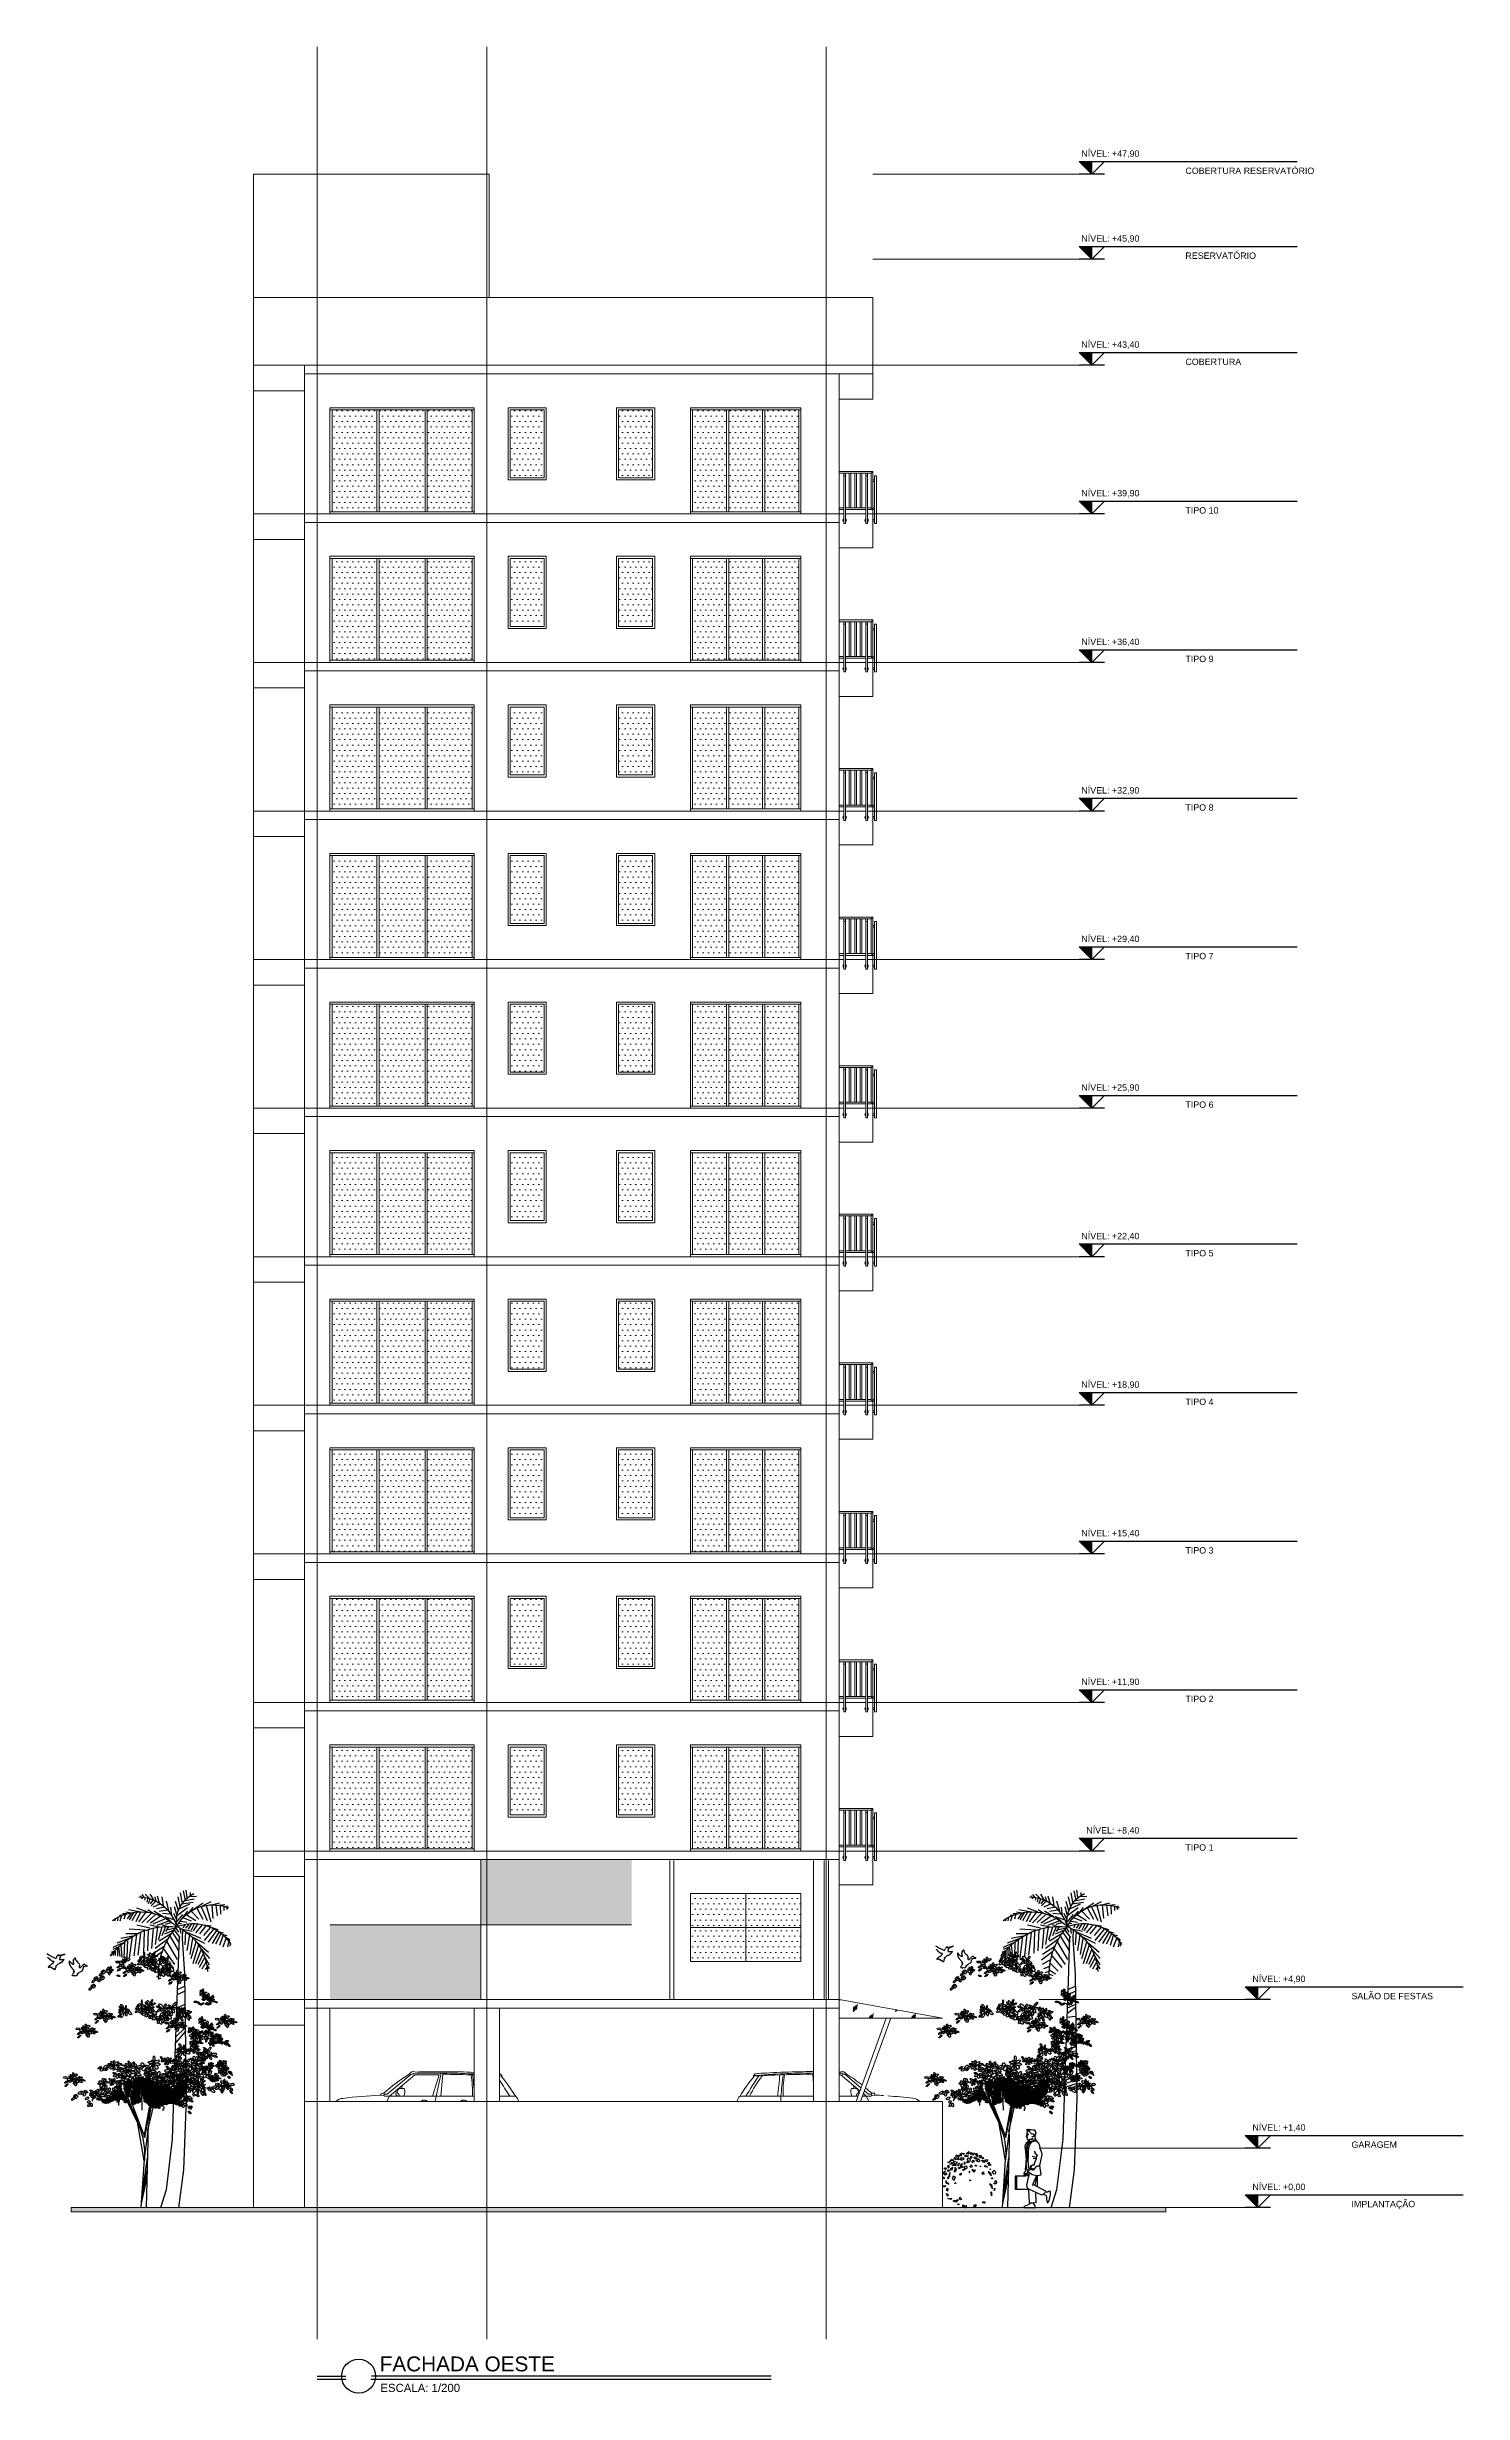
# Model space of a CAD drawing. Header units: millimetres. Extents: x 485872 to 486142, y -52344 to -52207.
# Drawn here: x 485961.2 to 485994.6, y -52343.6 to -52288.4 of the extents above; entities that cross this region are included whole.
import ezdxf
from ezdxf.enums import TextEntityAlignment as Align

# ---------------------------------------------------------------- set-up
doc = ezdxf.new("R2010")
doc.units = ezdxf.units.MM
doc.header["$LTSCALE"] = 15
doc.linetypes.add('DASHDOTX2', pattern=[50.8, 25.4, -12.7, 0, -12.7])
for name, color, linetype in [('251', 251, 'Continuous'), ('G', 8, 'Continuous'), ('Text', 3, 'Continuous')]:
    doc.layers.add(name, color=color, linetype=linetype)
doc.styles.add('ATTR', font='romans.shx', dxfattribs={"width": 0.8, "height": 0.7})
doc.styles.add('DM-TXT-100', font='arial.ttf', dxfattribs={"height": 0.2})
doc.styles.add('PADRAO', font='arial.ttf', dxfattribs={"height": 0.1})
doc.styles.add('SANSSERIF', font='sas_____.pfb')
pattern_1 = [(0, (485436.22079, -52290.53726), (0.0635, 0.127), [0, -0.127])]
pattern_2 = [(0, (485436.22079, -52297.83726), (0.0635, 0.127), [0, -0.127])]

msp = doc.modelspace()

# ---------------------------------------------------------------- texts
at = {"color": 3, "lineweight": -3, "style": 'SANSSERIF'}
for s, height, p in [('FACHADA OESTE', 0.35, (485969.044, -52343.135)), ('ESCALA: 1/200', 0.192, (485969.061, -52343.621))]:
    msp.add_text(s, height=height, dxfattribs=at).set_placement(p)

# ---------------------------------------------------------------- blocks, each defined once
blk = doc.blocks.new('A$C1FC02FEC')
at = {"color": 72}
for points in [[(0.114, 0.629), (0.128, 0.606), (0.144, 0.61), (0.158, 0.632)], [(0.154, 0.594), (0.182, 0.599), (0.195, 0.627), (0.179, 0.626), (0.171, 0.61)], [(0.179, 0.665), (0.174, 0.648), (0.189, 0.648), (0.193, 0.659)], [(0.213, 0.657), (0.211, 0.666), (0.194, 0.679), (0.225, 0.687), (0.225, 0.661)], [(0.248, 0.649), (0.218, 0.616), (0.238, 0.605), (0.269, 0.617), (0.262, 0.633), (0.248, 0.631)], [(0.243, 0.675), (0.259, 0.71), (0.281, 0.709), (0.275, 0.688), (0.264, 0.696), (0.259, 0.683), (0.263, 0.676)], [(0.275, 0.669), (0.272, 0.646), (0.287, 0.646), (0.297, 0.668)], [(0.291, 0.719), (0.314, 0.694), (0.325, 0.708), (0.341, 0.7), (0.339, 0.729), (0.32, 0.719)], [(0.31, 0.627), (0.297, 0.605), (0.32, 0.597), (0.331, 0.605)], [(0.339, 0.681), (0.327, 0.665), (0.335, 0.643), (0.343, 0.654)], [(0.371, 0.656), (0.348, 0.635), (0.352, 0.613), (0.377, 0.592), (0.398, 0.602), (0.373, 0.616), (0.39, 0.64)], [(0.369, 0.739), (0.362, 0.713), (0.377, 0.705), (0.403, 0.711)], [(0.373, 0.686), (0.396, 0.67), (0.426, 0.681), (0.413, 0.692), (0.396, 0.686)], [(0.44, 0.719), (0.426, 0.711), (0.436, 0.7), (0.447, 0.705)], [(0.478, 0.659), (0.434, 0.656), (0.44, 0.635), (0.47, 0.621), (0.476, 0.638), (0.466, 0.646)], [(0.459, 0.689), (0.464, 0.697), (0.462, 0.719), (0.489, 0.702), (0.47, 0.684)], [(0.493, 0.681), (0.529, 0.694), (0.544, 0.678), (0.525, 0.667), (0.523, 0.681), (0.51, 0.675), (0.508, 0.667)], [(0.512, 0.654), (0.493, 0.64), (0.504, 0.629), (0.527, 0.638)], [(0.518, 0.597), (0.561, 0.608), (0.573, 0.632), (0.567, 0.581), (0.542, 0.578)], [(0.556, 0.662), (0.546, 0.651), (0.537, 0.632), (0.561, 0.646)], [(0.59, 0.638), (0.584, 0.627), (0.592, 0.619), (0.613, 0.621)], [(0.023, 0.351), (0.006, 0.359), (0, 0.324), (0.006, 0.316), (0.036, 0.316), (0.032, 0.324), (0.015, 0.33)], [(0.023, 0.481), (0.038, 0.489), (0.059, 0.467), (0.044, 0.451), (0.015, 0.448), (0.011, 0.467)], [(0.048, 0.392), (0.059, 0.381), (0.072, 0.389)], [(0.055, 0.249), (0.061, 0.294), (0.095, 0.313), (0.076, 0.286)], [(0.07, 0.419), (0.074, 0.448), (0.112, 0.475), (0.103, 0.457)], [(0.073, 0.559), (0.107, 0.558), (0.105, 0.575), (0.122, 0.581), (0.1, 0.601), (0.094, 0.58)], [(0.086, 0.513), (0.076, 0.505), (0.084, 0.502)], [(0.15, 0.562), (0.122, 0.535), (0.154, 0.54)], [(0.164, 0.44), (0.175, 0.47), (0.196, 0.459), (0.19, 0.44), (0.179, 0.448)], [(0.213, 0.551), (0.213, 0.538), (0.219, 0.543)], [(0.278, 0.565), (0.263, 0.551), (0.27, 0.546), (0.284, 0.551)], [(0.32, 0.489), (0.306, 0.473), (0.284, 0.486), (0.284, 0.497), (0.306, 0.489), (0.329, 0.502)], [(0.343, 0.567), (0.325, 0.551), (0.335, 0.53), (0.35, 0.548)], [(0.352, 0.365), (0.341, 0.359), (0.348, 0.354), (0.356, 0.357)], [(0.352, 0.475), (0.36, 0.478), (0.367, 0.467), (0.352, 0.462)], [(0.398, 0.551), (0.396, 0.519), (0.44, 0.492), (0.451, 0.497), (0.415, 0.516), (0.434, 0.543)], [(0.426, 0.605), (0.417, 0.586), (0.424, 0.57), (0.426, 0.586)], [(0.457, 0.581), (0.464, 0.546), (0.447, 0.535), (0.47, 0.527), (0.478, 0.557)], [(0.474, 0.457), (0.464, 0.44), (0.478, 0.427), (0.491, 0.432), (0.48, 0.443)], [(0.493, 0.535), (0.485, 0.516), (0.497, 0.511), (0.508, 0.521)], [(0.508, 0.548), (0.493, 0.592), (0.516, 0.562)], [(0.544, 0.573), (0.537, 0.554), (0.588, 0.557), (0.567, 0.575)], [(0.546, 0.532), (0.537, 0.502), (0.55, 0.467), (0.561, 0.486), (0.546, 0.497)], [(0.548, 0.332), (0.537, 0.321), (0.546, 0.313)], [(0.544, 0.403), (0.558, 0.386), (0.561, 0.357), (0.582, 0.378), (0.569, 0.419)], [(0.582, 0.532), (0.586, 0.497), (0.605, 0.494), (0.615, 0.508)], [(0.594, 0.6), (0.584, 0.584), (0.598, 0.573), (0.62, 0.573), (0.598, 0.581)], [(0.615, 0.613), (0.613, 0.605), (0.628, 0.594), (0.645, 0.597)], [(0.613, 0.465), (0.634, 0.432), (0.62, 0.411), (0.617, 0.432)], [(0.641, 0.524), (0.628, 0.535), (0.626, 0.546), (0.634, 0.554), (0.651, 0.543)], [(0.651, 0.489), (0.639, 0.497), (0.626, 0.492), (0.628, 0.481), (0.645, 0.478)], [(0.651, 0.397), (0.649, 0.386), (0.632, 0.389), (0.634, 0.405)], [(0.67, 0.359), (0.672, 0.327), (0.634, 0.311), (0.657, 0.332)], [(0.672, 0.527), (0.664, 0.516), (0.676, 0.505), (0.698, 0.519)], [(0.666, 0.459), (0.664, 0.438), (0.679, 0.427), (0.687, 0.44)], [(0.681, 0.486), (0.687, 0.462), (0.712, 0.44), (0.702, 0.47)], [(0.687, 0.394), (0.7, 0.378), (0.71, 0.386), (0.702, 0.408)], [(0.034, 0.249), (0.036, 0.23), (0.023, 0.232), (0.021, 0.251)], [(0.067, 0.157), (0.059, 0.186), (0.074, 0.208), (0.08, 0.189), (0.074, 0.178)], [(0.177, 0.081), (0.15, 0.076), (0.164, 0.057), (0.188, 0.062)], [(0.284, 0.005), (0.268, 0.03), (0.291, 0.03), (0.306, 0.024)], [(0.417, 0), (0.396, 0.014), (0.409, 0.022), (0.413, 0.019), (0.434, 0.019), (0.434, 0.03), (0.455, 0.027), (0.447, 0.014)], [(0.487, 0.138), (0.464, 0.116), (0.472, 0.103), (0.491, 0.113)], [(0.499, 0.035), (0.516, 0.041), (0.499, 0.051)], [(0.512, 0.105), (0.508, 0.097), (0.533, 0.073), (0.575, 0.086), (0.561, 0.1), (0.533, 0.092)], [(0.598, 0.124), (0.603, 0.108), (0.643, 0.119)], [(0.655, 0.257), (0.643, 0.243), (0.649, 0.216), (0.664, 0.232)], [(0.662, 0.186), (0.643, 0.176), (0.645, 0.149), (0.655, 0.165)], [(0.676, 0.294), (0.681, 0.273), (0.698, 0.273), (0.708, 0.289), (0.693, 0.286)]]:
    blk.add_lwpolyline(points, close=True, dxfattribs=at)
at = {"color": 72, "style": 'ATTR', "width": 0.8, "flags": 9}
blk.add_attdef('ESTCODE', (0.356, 0.357), '', height=0.00445, dxfattribs=at)
blk = doc.blocks.new('m4')
at = {"color": 116}
for p, q in [((1152959.3, 193826.1), (1152959.3, 193828.4)), ((1152959.3, 193820), (1152959.3, 193823.5)), ((1152960.8, 193820.6), (1152960.8, 193829.2)), ((1152962.4, 193818.5), (1152962.4, 193829.3)), ((1152962.4, 193810.4), (1152962.4, 193815.5)), ((1152964, 193809.1), (1152964, 193829.7)), ((1152965.5, 193796.7), (1152965.5, 193829.2)), ((1152967.1, 193795.1), (1152967.1, 193824.6)), ((1152968.7, 193789.8), (1152968.7, 193823.8)), ((1152970.2, 193790.3), (1152970.2, 193826.9)), ((1152971.8, 193789.9), (1152971.8, 193827.4)), ((1152973.3, 193787.8), (1152973.3, 193826.6)), ((1152979.6, 193826.4), (1152979.6, 193829)), ((1152981.2, 193826.6), (1152981.2, 193827.4)), ((1152989, 193811.3), (1152989, 193814.3)), ((1153032.7, 193827.1), (1153032.7, 193827.6)), ((1153034.3, 193830.5), (1153034.3, 193832.6)), ((1153048.3, 193787.9), (1153048.3, 193831.6)), ((1153049.9, 193793.1), (1153049.9, 193831.3)), ((1153051.5, 193799.7), (1153051.5, 193831.1)), ((1153053, 193804.1), (1153053, 193831)), ((1153054.6, 193802.6), (1153054.6, 193830.6)), ((1153070.2, 193807.7), (1153070.2, 193822.1)), ((1153071.8, 193807.5), (1153071.8, 193824.7)), ((1153073.3, 193804.2), (1153073.3, 193823.8)), ((1153074.9, 193794.1), (1153074.9, 193824.9)), ((1153076.5, 193791.7), (1153076.5, 193826)), ((1153078, 193793.2), (1153078, 193825.1)), ((1153079.6, 193799.2), (1153079.6, 193823.9)), ((1153081.2, 193803.4), (1153081.2, 193822.9)), ((1153082.7, 193807), (1153082.7, 193822.1)), ((1153084.3, 193808.5), (1153084.3, 193822.6)), ((1153085.8, 193811.3), (1153085.8, 193823.3)), ((1153087.4, 193821), (1153087.4, 193822.3)), ((1152960.8, 193811.6), (1152960.8, 193813.8)), ((1152962.4, 193800.1), (1152962.4, 193802.2)), ((1152964, 193800.1), (1152964, 193804.1)), ((1152964, 193787.4), (1152964, 193787.6)), ((1152967.1, 193788.2), (1152967.1, 193794)), ((1152987.4, 193808.6), (1152987.4, 193814)), ((1152990.5, 193806.4), (1152990.5, 193807.8)), ((1152996.8, 193810.1), (1152996.8, 193814)), ((1153071.8, 193794.5), (1153072.6, 193806.2)), ((1153073.3, 193800.5), (1153073.3, 193803.3)), ((1153140.5, 193788.7), (1153140.5, 193789.6)), ((1153142.1, 193788.7), (1153142.1, 193789.6)), ((1153143.7, 193788.7), (1153143.7, 193790.4)), ((1153145.2, 193787.8), (1153145.2, 193790.5))]:
    blk.add_line(p, q, dxfattribs=at)
at = {"color": 99}
for p, q in [((1152974.9, 193786.2), (1152974.9, 193826.7)), ((1152976.5, 193785.7), (1152976.5, 193827.2)), ((1152978, 193773.4), (1152978, 193827.2)), ((1152979.6, 193774.8), (1152979.6, 193822.4)), ((1152981.2, 193774.8), (1152981.2, 193819)), ((1152982.7, 193774.8), (1152982.7, 193818.3)), ((1152984.3, 193775.6), (1152984.3, 193815.1)), ((1152985.8, 193776.9), (1152985.8, 193814.9)), ((1152999.9, 193777.3), (1152999.9, 193815.2)), ((1153001.5, 193775.8), (1153001.5, 193815.5)), ((1153003, 193775), (1153003, 193817)), ((1153004.6, 193776), (1153004.6, 193817.7)), ((1153006.2, 193775.7), (1153006.2, 193817.5)), ((1153007.7, 193775.6), (1153007.7, 193816.5)), ((1153009.3, 193772.4), (1153009.3, 193815.4)), ((1153010.8, 193772.4), (1153010.8, 193816.3)), ((1153012.4, 193772.8), (1153012.4, 193818.5)), ((1153014, 193772.4), (1153014, 193816.9)), ((1153015.5, 193768.4), (1153015.5, 193815.3)), ((1153017.1, 193767.8), (1153017.1, 193814.7)), ((1153018.7, 193768.8), (1153018.7, 193814.4)), ((1153020.2, 193770), (1153020.2, 193815)), ((1153021.8, 193769.1), (1153021.8, 193815.5)), ((1153023.3, 193768.3), (1153023.3, 193816.1)), ((1153024.9, 193768.2), (1153024.9, 193816.6)), ((1153026.5, 193769.8), (1153026.5, 193819.3)), ((1153028, 193769.5), (1153028, 193820.9)), ((1153029.6, 193770), (1153029.6, 193823.4)), ((1153031.2, 193770.6), (1153031.2, 193824.6)), ((1153032.7, 193771.9), (1153032.7, 193823.9)), ((1153034.3, 193772.4), (1153034.3, 193827.1)), ((1153035.8, 193772.4), (1153035.8, 193832.8)), ((1153037.4, 193773.7), (1153037.4, 193833.7)), ((1153039, 193776.9), (1153039, 193834.3)), ((1153040.5, 193776.9), (1153040.5, 193833.4)), ((1153042.1, 193779.2), (1153042.1, 193829.1)), ((1153043.7, 193779.9), (1153043.7, 193828.1)), ((1153045.2, 193781.1), (1153045.2, 193828.1)), ((1153046.8, 193781.5), (1153046.8, 193828.9)), ((1153056.2, 193779.5), (1153056.2, 193830.9)), ((1153057.7, 193778.5), (1153057.7, 193830.4)), ((1153059.3, 193778.5), (1153059.3, 193830.5)), ((1153060.8, 193778.5), (1153060.8, 193827.2)), ((1153062.4, 193778.5), (1153062.4, 193828.3)), ((1153064, 193777.1), (1153064, 193824.9)), ((1153065.5, 193776), (1153065.5, 193827.4)), ((1153067.1, 193776), (1153067.1, 193823.4)), ((1153068.7, 193776), (1153068.7, 193822.2)), ((1152965.5, 193786.7), (1152965.5, 193791.7)), ((1152971.8, 193773.4), (1152971.8, 193777)), ((1152973.3, 193772.7), (1152973.3, 193783.4)), ((1152974.9, 193772.4), (1152974.9, 193783.9)), ((1152976.5, 193772.4), (1152976.5, 193783.9)), ((1152987.4, 193777.2), (1152987.4, 193808.5)), ((1152989, 193777.2), (1152989, 193807)), ((1152990.5, 193777.4), (1152990.5, 193804.6)), ((1152992.1, 193777.8), (1152992.1, 193804.9)), ((1152993.7, 193777.9), (1152993.7, 193804.9)), ((1152995.2, 193777.9), (1152995.2, 193804.9)), ((1152996.8, 193777.9), (1152996.8, 193809.5)), ((1152998.3, 193777.7), (1152998.3, 193813.5)), ((1153007.7, 193767.2), (1153007.7, 193772.4)), ((1153009.3, 193764), (1153009.3, 193768.2)), ((1153050.5, 193765.3), (1153051.6, 193798.9)), ((1153052.3, 193782.3), (1153053.3, 193801.9)), ((1153054.6, 193780), (1153054.6, 193789.2)), ((1153070.2, 193776.6), (1153070.2, 193803.9)), ((1153071.8, 193786.1), (1153071.8, 193793.2)), ((1153079.6, 193781), (1153079.6, 193784.7)), ((1153081.2, 193779.9), (1153081.2, 193789.4)), ((1153082.7, 193778.7), (1153082.7, 193792.3)), ((1153084.3, 193779.7), (1153084.3, 193796.2)), ((1153085.8, 193783.6), (1153085.8, 193799)), ((1153085.8, 193780.6), (1153085.8, 193782.3)), ((1153087.4, 193784.2), (1153087.4, 193801.4)), ((1153089, 193786.3), (1153089, 193802.4)), ((1153089, 193783.9), (1153089, 193785.2)), ((1153090.5, 193786.2), (1153090.5, 193807.8)), ((1153092.1, 193785.7), (1153092.1, 193809.6)), ((1153093.7, 193785.2), (1153093.7, 193807)), ((1153095.2, 193781.9), (1153095.2, 193804.5)), ((1153095.2, 193778.4), (1153095.2, 193778.6)), ((1153096.8, 193777.4), (1153096.8, 193803.6)), ((1153096.8, 193774.2), (1153096.8, 193777.1)), ((1153098.3, 193780.1), (1153098.3, 193803.3)), ((1153099.9, 193780.6), (1153099.9, 193802.7)), ((1153101.5, 193783.5), (1153101.5, 193801.5)), ((1153103, 193786.8), (1153103, 193800.5)), ((1153103, 193785.6), (1153103, 193786.7)), ((1153104.6, 193784.7), (1153104.6, 193799.4)), ((1153106.2, 193783), (1153106.2, 193799.2)), ((1153107.7, 193782.7), (1153107.7, 193799)), ((1153109.3, 193782), (1153109.3, 193798)), ((1153110.8, 193781.5), (1153110.8, 193793.2)), ((1153112.4, 193780.9), (1153112.4, 193792.4)), ((1153114, 193779.6), (1153114, 193793.3)), ((1153115.5, 193779.1), (1153115.5, 193791.2)), ((1153117.1, 193778.6), (1153117.1, 193791.1)), ((1153118.7, 193778.5), (1153118.7, 193790.5)), ((1153120.2, 193778.1), (1153120.2, 193788.7)), ((1153121.8, 193777.9), (1153121.8, 193787.6)), ((1153123.3, 193777.4), (1153123.3, 193787.1)), ((1153124.9, 193779.7), (1153124.9, 193787.7)), ((1153126.5, 193779.3), (1153126.5, 193786.9)), ((1153128, 193780), (1153128, 193786.9)), ((1153129.6, 193780.9), (1153129.6, 193788.7)), ((1153131.2, 193784.3), (1153131.2, 193788.7)), ((1153132.7, 193784), (1153132.7, 193789.9)), ((1153134.3, 193784.4), (1153134.3, 193789.9)), ((1153135.8, 193784.2), (1153135.8, 193789.4)), ((1153137.4, 193785.9), (1153137.4, 193789.7)), ((1153139, 193785.1), (1153139, 193789.9)), ((1153146.8, 193785.9), (1153146.8, 193788.9)), ((1153148.3, 193782.7), (1153148.3, 193786.6)), ((1153149.9, 193783.3), (1153149.9, 193783.4)), ((1153010.8, 193764), (1153010.8, 193764))]:
    blk.add_line(p, q, dxfattribs=at)
at = {"color": 27}
for p, q in [((1153027.9, 193777.8), (1153040.3, 193726.1)), ((1153037.6, 193744.9), (1153031.1, 193780.5)), ((1153045.8, 193711.5), (1153032.8, 193776.7)), ((1153046.7, 193712.3), (1153036.1, 193771.1)), ((1153070.6, 193776.6), (1153045.8, 193711.5)), ((1153060.1, 193742.4), (1153068, 193769.7)), ((1153060.6, 193742.6), (1153079.2, 193781.8)), ((1153064.8, 193752.6), (1153085.4, 193809.7)), ((1153068.8, 193761), (1153086.7, 193809)), ((1153070.5, 193776.6), (1153074.8, 193798.6)), ((1153036.1, 193749.5), (1153046.6, 193669.6)), ((1153046.8, 193666.1), (1153061.6, 193753.9)), ((1153039.4, 193705), (1153042.9, 193574)), ((1153050.3, 193603.1), (1153040.1, 193671.4)), ((1153051.1, 193588.6), (1153041.1, 193646.8)), ((1153051.8, 193582.2), (1153041.4, 193630.2)), ((1153052.4, 193574), (1153046.3, 193668.4))]:
    blk.add_line(p, q, dxfattribs=at)
for centre, start, end in [((1153189.4, 193709), 173.4603, 181.5354), ((1153196, 193678.1), 154.547, 183.6902)]:
    blk.add_arc(centre, 150, start, end, dxfattribs=at)
at = {"color": 60, "extrusion": (0, 0, -1)}
for centre, major_axis, ratio in [((1152992.1, 194041.5), (2.14, 4.1), 0.571299), ((1152994.1, 194047.8), (4.2, 4.07), 0.274382), ((1152999, 194055.8), (3.74, 3.28), 0.398406), ((1152998.4, 194047.6), (1.14, 3.85), 0.423152), ((1153001.6, 194040.7), (-1.17, 4.84), 0.322519), ((1153003.2, 194047.3), (-2.75, 4.56), 0.30137), ((1153003.3, 194054.7), (0.28, 4.97), 0.265604), ((1153006.7, 194047.4), (-3.07, 3.1), 0.540694), ((1153007.3, 194056.4), (-2.35, 3.26), 0.423152), ((1153013.4, 194054.7), (-3.46, 3.07), 0.367264), ((1153025.9, 194056.7), (3.61, 3.42), 0.265604), ((1153027.5, 194062.6), (4.35, 2.42), 0.398406), ((1153025.3, 194047.7), (1.24, 5.09), 0.180231), ((1153029.3, 194053), (0.2, 4.71), 0.360462), ((1153031.9, 194056.7), (-0.42, 4.87), 0.270347), ((1153034, 194061.9), (-1.69, 2.55), 0.432555), ((1153033.8, 194045.4), (1.16, 4.12), 0.331037), ((1153036.7, 194064.2), (-4.01, 1.72), 0.454183), ((1153037.8, 194045.2), (-1.39, 3.77), 0.493677), ((1153039.9, 194059.5), (-3.14, 2.06), 0.35208), ((1153043.8, 194060.2), (-3.53, 1.91), 0.517185), ((1153050.5, 194061.3), (-2.16, 4.09), 0.428474), ((1153050.1, 194054.4), (-1.71, 4.67), 0.322519), ((1153055.5, 194053.8), (-3.53, 2.99), 0.448878), ((1153055.8, 194060.4), (-3.03, 3.61), 0.28036), ((1153075.5, 194047.1), (-2.57, 0.85), 0.488369), ((1153086.6, 194045), (-3.84, 0), 0.49154), ((1153087.5, 194058.2), (-2.57, 0.85), 0.488369), ((1153089, 194048.9), (-2.22, 2.22), 0.600771), ((1153096.7, 194047.1), (-2.97, 2.14), 0.360462), ((1153098.7, 194056.1), (-3.84, 0), 0.49154), ((1152963, 194024.6), (4.51, 1.03), 0.326457), ((1152968.2, 194022.7), (3.81, 2.62), 0.34686), ((1152974.1, 194022.7), (2.49, 2.69), 0.643683), ((1152977, 194016.5), (-1.06, 3.14), 0.540694), ((1152978.7, 194020.2), (-2.48, 3.27), 0.39114), ((1152980.1, 194023), (-2.37, 1.93), 0.617936), ((1152986.5, 194032), (-2.57, 0.85), 0.488369), ((1152987.9, 194022.7), (-2.22, 2.22), 0.600771), ((1152995, 194014.9), (-2.97, 2.83), 0.253091), ((1152995.6, 194020.9), (-2.97, 2.14), 0.360462), ((1152997.6, 194029.9), (-3.84, 0), 0.49154), ((1152996.1, 194038.4), (0.42, 5.22), 0.252324), ((1152999.2, 194038.6), (-1.4, 5.05), 0.324416), ((1153006.1, 194033.8), (2.9, 3.14), 0.397244), ((1153006.3, 194040.1), (-2.69, 2.61), 0.528119), ((1153009.8, 194031.9), (1.9, 4.5), 0.482762), ((1153014.2, 194032.7), (-0.72, 4.31), 0.389299), ((1153017.1, 194037.6), (2.14, 2.65), 0.38819), ((1153022.8, 194039.2), (0, 4.02), 0.681744), ((1153026.9, 194040.5), (-1.32, 3.14), 0.582286), ((1153030.8, 194041), (-1.25, 2.2), 0.671206), ((1153052, 194039.7), (4.51, 1.03), 0.326457), ((1153057.2, 194037.8), (3.81, 2.62), 0.34686), ((1153063.1, 194037.8), (2.49, 2.69), 0.643683), ((1153066, 194031.6), (-1.06, 3.14), 0.540694), ((1153067.7, 194035.3), (-2.48, 3.27), 0.39114), ((1153069.1, 194038.1), (-2.37, 1.93), 0.617936), ((1153076.9, 194037.8), (-2.22, 2.22), 0.600771), ((1153084, 194030), (-2.97, 2.83), 0.253091), ((1153084.6, 194036), (-2.97, 2.14), 0.360462), ((1153096, 194041.1), (-2.97, 2.83), 0.253091), ((1153097.1, 194029), (3.38, 0.88), 0.351451), ((1153110.1, 194040.4), (3.18, 0.55), 0.467627), ((1153112.9, 194037.8), (1.05, 3.42), 0.422005), ((1153115.1, 194034), (-0.68, 3.78), 0.319501), ((1153117.3, 194037.7), (-1.69, 2.96), 0.637741), ((1153118.6, 194041.5), (-2.23, 1.53), 0.627902), ((1153125.6, 194035.6), (-2.26, 2.89), 0.540694), ((1153128, 194038.2), (-2.9, 2.09), 0.44838), ((1153127.8, 194024.1), (-2.26, 2.89), 0.540694), ((1153130.3, 194026.7), (-2.9, 2.09), 0.44838), ((1153132, 194031.7), (-2.59, 2.96), 0.408524), ((1153134.2, 194020.2), (-2.59, 2.96), 0.408524), ((1153139.7, 194022.4), (-2.26, 2.89), 0.540694), ((1153142.1, 194025), (-2.9, 2.09), 0.44838), ((1153145.6, 194007.7), (-2.26, 2.89), 0.540694), ((1153146.1, 194018.5), (-2.59, 2.96), 0.408524), ((1153148, 194010.2), (-2.9, 2.09), 0.44838), ((1153152, 194003.8), (-2.59, 2.96), 0.408524), ((1152972.5, 193952), (1.49, 4.38), 0.510088), ((1152977.8, 193955.6), (-4.69, 2.33), 0.324416), ((1152978.4, 193947.8), (-3.14, 4.19), 0.306393), ((1152979.8, 193951.1), (-3.65, 2.39), 0.302788), ((1152989.9, 193960.3), (1.92, 3.92), 0.454183), ((1152993.2, 193954.7), (-0.84, 4.55), 0.34686), ((1152973, 193929.2), (3.81, 2.62), 0.34686), ((1152972.6, 193943.6), (1.75, 4), 0.302788), ((1152978.9, 193929.1), (2.49, 2.69), 0.643683), ((1152981.8, 193922.9), (-1.06, 3.14), 0.540694), ((1152983.5, 193926.6), (-2.48, 3.27), 0.39114), ((1152984.9, 193929.4), (-2.37, 1.93), 0.617936), ((1152991.3, 193938.5), (-2.57, 0.85), 0.488369), ((1152992.7, 193929.1), (-2.22, 2.22), 0.600771), ((1152999.8, 193921.3), (-2.97, 2.83), 0.253091), ((1153000.4, 193927.3), (-2.97, 2.14), 0.360462), ((1153142.4, 193919.5), (4.51, 1.03), 0.326457), ((1153147.7, 193917.7), (3.81, 2.62), 0.34686), ((1153153.5, 193917.6), (2.49, 2.69), 0.643683), ((1153158.1, 193915.1), (-2.48, 3.27), 0.39114), ((1153159.5, 193918), (-2.37, 1.93), 0.617936), ((1153165.9, 193927), (-2.57, 0.85), 0.488369), ((1153167.4, 193917.7), (-2.22, 2.22), 0.600771), ((1153175.1, 193915.8), (-2.97, 2.14), 0.360462), ((1153177.1, 193924.8), (-3.84, 0), 0.49154)]:
    blk.add_ellipse(centre, major_axis=major_axis, ratio=ratio, start_param=3.141593, end_param=9.424778, dxfattribs=at)
for centre, major_axis, ratio in [((1153000.7, 194063.7), (-1.69, 3.64), 0.329118), ((1153013.1, 194060.9), (4.92, 1.81), 0.306393), ((1153010.9, 194041.3), (-0.29, 4.36), 0.237905), ((1153024.7, 194067.4), (-4.5, 1.08), 0.34686), ((1153027.7, 194071.5), (-1.83, 4.63), 0.208689), ((1153056.5, 194043.7), (-3.17, 2.17), 0.417809), ((1153060.8, 194044), (-2.98, 2.82), 0.437157), ((1153066.6, 194049.5), (-3.51, 1.56), 0.540694), ((1153067.3, 194044.3), (2.73, 2.7), 0.614425), ((1153070.6, 194051.6), (0.83, 3.57), 0.360462), ((1153073.4, 194049.3), (3.7, 1.33), 0.264339), ((1153072.1, 194045.4), (-1.92, 2.71), 0.313033), ((1153078.7, 194060.6), (-3.51, 1.56), 0.540694), ((1153082.6, 194062.7), (0.83, 3.57), 0.360462), ((1153085.5, 194060.4), (3.7, 1.33), 0.264339), ((1153084.2, 194056.5), (-1.92, 2.71), 0.313033), ((1153112.8, 194044.8), (-0.76, 3.14), 0.35072), ((1153116.2, 194043.8), (1.38, 2.63), 0.572499), ((1152967.5, 194028.6), (-3.17, 2.17), 0.417809), ((1152971.8, 194028.9), (-2.98, 2.82), 0.437157), ((1152977.6, 194034.4), (-3.51, 1.56), 0.540694), ((1152978.3, 194029.1), (2.73, 2.7), 0.614425), ((1152981.6, 194036.4), (0.83, 3.57), 0.360462), ((1152984.4, 194034.2), (3.7, 1.33), 0.264339), ((1152983.1, 194030.2), (-1.92, 2.71), 0.313033), ((1152977.1, 193963.6), (2.2, 4.37), 0.193105), ((1152979.1, 193961.6), (2.43, 2.38), 0.582286), ((1152986, 193965.5), (-4.98, 0), 0.398406), ((1152987.3, 193972.8), (-3.58, 4.29), 0.30414), ((1152972.2, 193935), (-3.17, 2.17), 0.417809), ((1152976.6, 193935.3), (-2.98, 2.82), 0.437157), ((1152982.4, 193940.9), (-3.51, 1.56), 0.540694), ((1152983.1, 193935.6), (2.73, 2.7), 0.614425), ((1152986.4, 193942.9), (0.83, 3.57), 0.360462), ((1152989.2, 193940.6), (3.7, 1.33), 0.264339), ((1152987.9, 193936.7), (-1.92, 2.71), 0.313033), ((1153146.9, 193923.6), (-3.17, 2.17), 0.417809), ((1153151.3, 193923.8), (-2.98, 2.82), 0.437157), ((1153157.1, 193929.4), (-3.51, 1.56), 0.540694), ((1153157.7, 193924.1), (2.73, 2.7), 0.614425), ((1153163.9, 193929.2), (3.7, 1.33), 0.264339), ((1153162.6, 193925.2), (-1.92, 2.71), 0.313033)]:
    blk.add_ellipse(centre, major_axis=major_axis, ratio=ratio, dxfattribs=at)
at = {"color": 60}
for centre, major_axis, ratio in [((1153008.9, 194063), (4.78, 3.36), 0.403503), ((1153033.8, 194069.9), (2.38, 3.55), 0.485521), ((1153037.5, 194069.1), (2.56, 1.66), 0.432555), ((1153043.9, 194064.2), (3.57, 1.15), 0.427525), ((1153046.6, 194071.2), (0, 4.28), 0.308968), ((1153077.5, 194044.9), (2.83, 2.19), 0.290128), ((1153089.6, 194055.9), (2.83, 2.19), 0.290128), ((1153091.6, 194052.7), (4.1, 0), 0.368132), ((1152988.5, 194029.7), (2.83, 2.19), 0.290128), ((1152990.5, 194026.4), (4.1, 0), 0.368132), ((1153079.5, 194041.6), (4.1, 0), 0.368132), ((1152973.1, 193962.3), (0, 4.02), 0.517185), ((1153042.3, 193975.6), (2.56, 1.66), 0.432555), ((1153051.4, 193977.6), (0, 4.28), 0.308968), ((1152993.3, 193936.2), (2.83, 2.19), 0.290128), ((1153168, 193924.7), (2.83, 2.19), 0.290128), ((1153170, 193921.4), (4.1, 0), 0.368132)]:
    blk.add_ellipse(centre, major_axis=major_axis, ratio=ratio, dxfattribs=at)
for centre, major_axis, ratio in [((1153021.2, 194049.4), (3.54, 2.98), 0.510088), ((1153020.3, 194044), (2.53, 3.12), 0.423152), ((1153030.3, 194047.8), (4.67, 1.72), 0.588123), ((1153035, 194053.9), (-0.93, 4.8), 0.540694), ((1153037.9, 194056.1), (-1.18, 3.56), 0.628714), ((1153041.6, 194047.6), (-4.4, 1.43), 0.367264), ((1153042.2, 194053.4), (3.49, 3.42), 0.328278), ((1153047.2, 194052.2), (0.32, 4.62), 0.428474), ((1153052.2, 194065.8), (-3.86, 1.1), 0.329118), ((1152981, 194026.4), (-4.07, 0.48), 0.299107), ((1153014.8, 194040.3), (3.11, 0.48), 0.540694), ((1153070, 194041.5), (-4.07, 0.48), 0.299107), ((1152985.8, 193932.8), (-4.07, 0.48), 0.299107), ((1153160.5, 193921.3), (-4.07, 0.48), 0.299107)]:
    blk.add_ellipse(centre, major_axis=major_axis, ratio=ratio, start_param=3.141593, end_param=9.424778, dxfattribs=at)
at = {"color": 116, "extrusion": (0, 0, -1)}
for centre, major_axis, ratio in [((1152931.2, 194000.5), (0.31, 3.48), 0.270347), ((1152933.9, 193998.4), (2.75, 2.43), 0.205978), ((1152887.6, 193950.3), (0.83, 3.57), 0.360462), ((1152918.5, 193986.4), (2.67, 1.65), 0.480617), ((1152917.2, 193975.3), (-0.93, 3), 0.360462), ((1152921.4, 193974.7), (2.77, 2.4), 0.257473), ((1152920.6, 193991.9), (-0.26, 3.13), 0.42054), ((1152923.5, 193973), (3.58, 0.78), 0.308968), ((1152924.6, 193990.4), (2.68, 1.29), 0.508888), ((1152927.7, 193995.9), (-3.98, 0.54), 0.329118), ((1152928.6, 193989.2), (3.1, 0.91), 0.409174), ((1152930.4, 193987.4), (3.32, 1.08), 0.270347), ((1152959, 193956.6), (-5.53, 2.15), 0.28625), ((1152964.9, 193958.2), (-6.3, 1.78), 0.302788), ((1152995.8, 193968.5), (4.02, 2.93), 0.322519), ((1152998.1, 193965.5), (4.53, 0.95), 0.34686), ((1153005.4, 193970.2), (-1.69, 3.64), 0.329118), ((1153017.9, 193967.4), (4.92, 1.81), 0.306393), ((1153029.4, 193973.9), (-4.5, 1.08), 0.34686), ((1153032.5, 193978), (-1.83, 4.63), 0.208689), ((1153090.3, 193969.8), (2.23, 3.34), 0.399643), ((1153112.3, 193952.5), (-3.17, 2.17), 0.417809), ((1153116.7, 193952.7), (-2.98, 2.82), 0.437157), ((1153122.5, 193958.3), (-3.51, 1.56), 0.540694), ((1153123.1, 193953), (2.73, 2.7), 0.614425), ((1153126.4, 193960.3), (0.83, 3.57), 0.360462), ((1153129.3, 193958.1), (3.7, 1.33), 0.264339), ((1153128, 193954.1), (-1.92, 2.71), 0.313033), ((1152873.5, 193942.5), (-3.17, 2.17), 0.417809), ((1152877.8, 193942.7), (-2.98, 2.82), 0.437157), ((1152883.6, 193948.3), (-3.51, 1.56), 0.540694), ((1152884.3, 193943), (2.73, 2.7), 0.614425), ((1152890.5, 193948.1), (3.7, 1.33), 0.264339), ((1152889.1, 193944.1), (-1.92, 2.71), 0.313033), ((1152912.8, 193916.6), (0, 2.88), 0.294924), ((1152917.7, 193917), (-3.5, 1.08), 0.411957), ((1152920.6, 193931.6), (2.67, 1.65), 0.480617), ((1152919.3, 193920.5), (-0.93, 3), 0.360462), ((1152923.5, 193919.9), (2.77, 2.4), 0.257473), ((1152922.7, 193937.2), (-0.26, 3.13), 0.42054), ((1152925.6, 193918.3), (3.58, 0.78), 0.308968), ((1152926.7, 193935.6), (2.68, 1.29), 0.508888), ((1152929.8, 193941.2), (-3.98, 0.54), 0.329118), ((1152930.7, 193934.4), (3.1, 0.91), 0.409174), ((1152932.5, 193932.7), (3.32, 1.08), 0.270347), ((1152933.3, 193945.8), (0.31, 3.48), 0.270347), ((1152936, 193943.6), (2.75, 2.43), 0.205978), ((1152943.2, 193917.4), (3.7, 0.22), 0.222639), ((1152956.8, 193926.2), (2.23, 1.16), 0.329118), ((1153015.7, 193947.7), (-0.29, 4.36), 0.237905), ((1153161, 193931.4), (0.83, 3.57), 0.360462), ((1152887.8, 193850.7), (-3.91, 0.77), 0.426863), ((1152894.4, 193846.8), (-1.53, 2.25), 0.207959), ((1152957.9, 193837.9), (3.33, 2.4), 0.414148), ((1152962.4, 193840.3), (0.61, 2.9), 0.508888), ((1152966, 193840.5), (3, 2.25), 0.35208), ((1152971.4, 193843.3), (-1.27, 3.9), 0.368132), ((1152977, 193843.5), (2.51, 3.47), 0.375175), ((1152986.9, 193845.3), (-5.08, 0.82), 0.311586), ((1152991.4, 193849.8), (-1.8, 3.88), 0.308968), ((1152999.2, 193847.7), (4.39, 4.13), 0.250757), ((1153018.3, 193836.6), (-1.95, 4.86), 0.414532), ((1153023.4, 193835.7), (0.97, 5.32), 0.331393), ((1153032.3, 193848.5), (-1.39, 4.96), 0.366572), ((1153040, 193843.8), (4.71, 2.08), 0.366572), ((1153041.8, 193841.3), (6.09, 1.88), 0.148135), ((1153063.1, 193842), (0.2, 3.4), 0.554558), ((1153068.8, 193849.7), (5.49, 0.23), 0.394792), ((1153068.3, 193845.3), (-4.55, 1.78), 0.502073), ((1153069.2, 193839.8), (4.28, 1.75), 0.530492), ((1153086.4, 193852.7), (4.37, 1.52), 0.204035)]:
    blk.add_ellipse(centre, major_axis=major_axis, ratio=ratio, dxfattribs=at)
for centre, major_axis, ratio in [((1152906, 193977.6), (2.84, 1.54), 0.409174), ((1152912, 193982.5), (3.38, 0.88), 0.351451), ((1152913.3, 193980.2), (2.31, 2.62), 0.243312), ((1152917.1, 193979.9), (-1.21, 2.9), 0.330424), ((1152918.9, 193982.3), (-2.3, 2.39), 0.398406), ((1152921.3, 193983.4), (-2.64, 1.35), 0.508888), ((1152923.7, 193986.2), (-2.08, 2.12), 0.508888), ((1152928.3, 193982.6), (-1.87, 2.41), 0.432555), ((1152930.8, 193983.7), (-2.15, 1.78), 0.40552), ((1152933, 193973.5), (-3.29, 2.33), 0.321494), ((1152934.7, 193992.4), (-2.5, 1.59), 0.381666), ((1152945.9, 193977.9), (3.16, 0), 0.447471), ((1152958, 193949.5), (2.91, 4.04), 0.265604), ((1152961.3, 193948), (2.78, 6.5), 0.240308), ((1152967.6, 193951.4), (3.26, 4.54), 0.490004), ((1152995.4, 193960.6), (-3.04, 2.62), 0.587711), ((1152996.9, 193947.9), (2.14, 4.1), 0.571299), ((1152998.9, 193954.2), (4.2, 4.07), 0.274382), ((1153003.8, 193962.3), (3.74, 3.28), 0.398406), ((1153003.2, 193954), (1.14, 3.85), 0.423152), ((1153008, 193953.7), (-2.75, 4.56), 0.30137), ((1153008.1, 193961.1), (0.28, 4.97), 0.265604), ((1153011.5, 193953.8), (-3.07, 3.1), 0.540694), ((1153012.1, 193962.8), (-2.35, 3.26), 0.423152), ((1153018.2, 193961.1), (-3.46, 3.07), 0.367264), ((1153030.7, 193963.1), (3.61, 3.42), 0.265604), ((1153032.2, 193969), (4.35, 2.42), 0.398406), ((1153030, 193954.2), (1.24, 5.09), 0.180231), ((1153034.1, 193959.5), (0.2, 4.71), 0.360462), ((1153036.6, 193963.1), (-0.42, 4.87), 0.270347), ((1153038.8, 193968.3), (-1.69, 2.55), 0.432555), ((1153038.6, 193951.9), (1.16, 4.12), 0.331037), ((1153041.5, 193970.7), (-4.01, 1.72), 0.454183), ((1153042.5, 193951.7), (-1.39, 3.77), 0.493677), ((1153044.7, 193965.9), (-3.14, 2.06), 0.35208), ((1153048.6, 193966.6), (-3.53, 1.91), 0.517185), ((1153055.3, 193967.7), (-2.16, 4.09), 0.428474), ((1153054.9, 193960.9), (-1.71, 4.67), 0.322519), ((1153060.2, 193960.2), (-3.53, 2.99), 0.448878), ((1153060.6, 193966.9), (-3.03, 3.61), 0.28036), ((1153074.9, 193956), (3.33, 2.82), 0.540694), ((1153079.3, 193962.1), (3.84, 2.08), 0.389299), ((1153080.8, 193959.6), (2.36, 3.67), 0.302788), ((1153082.1, 193954.1), (0.65, 4.23), 0.375175), ((1153085.9, 193960), (-1.89, 3.24), 0.628714), ((1153088, 193963.6), (-3.5, 1.97), 0.399643), ((1153090, 193951.4), (-2.34, 3.99), 0.428474), ((1153091.1, 193957.1), (-2.49, 3.15), 0.564202), ((1153093.4, 193963.5), (-3.03, 2.07), 0.360462), ((1153094.3, 193958.4), (-1.84, 2.86), 0.415918), ((1153095.5, 193950.3), (-2.49, 2.69), 0.437704), ((1153131.3, 193955.9), (-2.57, 0.85), 0.488369), ((1153142.5, 193953.7), (-3.84, 0), 0.49154), ((1152869, 193938.5), (4.51, 1.03), 0.326457), ((1152874.2, 193936.6), (3.81, 2.62), 0.34686), ((1152880.1, 193936.6), (2.49, 2.69), 0.643683), ((1152883, 193930.4), (-1.06, 3.14), 0.540694), ((1152884.7, 193934.1), (-2.48, 3.27), 0.39114), ((1152886.1, 193936.9), (-2.37, 1.93), 0.617936), ((1152892.5, 193945.9), (-2.57, 0.85), 0.488369), ((1152893.9, 193936.6), (-2.22, 2.22), 0.600771), ((1152901, 193928.8), (-2.97, 2.83), 0.253091), ((1152901.6, 193934.8), (-2.97, 2.14), 0.360462), ((1152903.6, 193943.8), (-3.84, 0), 0.49154), ((1152908.2, 193922.8), (2.84, 1.54), 0.409174), ((1152914.1, 193927.7), (3.38, 0.88), 0.351451), ((1152915.4, 193925.5), (2.31, 2.62), 0.243312), ((1152919.2, 193925.2), (-1.21, 2.9), 0.330424), ((1152921, 193927.6), (-2.3, 2.39), 0.398406), ((1152923.4, 193928.6), (-2.64, 1.35), 0.508888), ((1152925.8, 193931.4), (-2.08, 2.12), 0.508888), ((1152930.4, 193927.8), (-1.87, 2.41), 0.432555), ((1152933.9, 193914.7), (-2.79, 3.5), 0.474756), ((1152932.9, 193929), (-2.15, 1.78), 0.40552), ((1152935.1, 193918.8), (-3.29, 2.33), 0.321494), ((1152936.8, 193937.7), (-2.5, 1.59), 0.381666), ((1152946.6, 193919.5), (-2.05, 2.69), 0.313951), ((1152948, 193923.2), (3.16, 0), 0.447471), ((1152951.1, 193915.9), (-3.57, 2.32), 0.249551), ((1152956, 193919.9), (-1.99, 2.6), 0.396509), ((1152967.7, 193931), (4.51, 1.03), 0.326457), ((1153002.4, 193936.3), (-3.84, 0), 0.49154), ((1153000.9, 193944.9), (0.42, 5.22), 0.252324), ((1153004, 193945), (-1.4, 5.05), 0.324416), ((1153006.4, 193947.2), (-1.17, 4.84), 0.322519), ((1153010.9, 193940.3), (2.9, 3.14), 0.397244), ((1153011.1, 193946.5), (-2.69, 2.61), 0.528119), ((1153014.6, 193938.3), (1.9, 4.5), 0.482762), ((1153019, 193939.1), (-0.72, 4.31), 0.389299), ((1153021.9, 193944), (2.14, 2.65), 0.38819), ((1153027.6, 193945.7), (0, 4.02), 0.681744), ((1153031.7, 193947), (-1.32, 3.14), 0.582286), ((1153035.6, 193947.5), (-1.25, 2.2), 0.671206), ((1153107.8, 193948.4), (4.51, 1.03), 0.326457), ((1153113.1, 193946.6), (3.81, 2.62), 0.34686), ((1153118.9, 193946.5), (2.49, 2.69), 0.643683), ((1153121.8, 193940.3), (-1.06, 3.14), 0.540694), ((1153123.5, 193944), (-2.48, 3.27), 0.39114), ((1153124.9, 193946.9), (-2.37, 1.93), 0.617936), ((1153132.7, 193946.6), (-2.22, 2.22), 0.600771), ((1153139.8, 193938.7), (-2.97, 2.83), 0.253091), ((1153140.5, 193944.7), (-2.97, 2.14), 0.360462), ((1152877.1, 193840.4), (2.36, 1.47), 0.34686), ((1152879.6, 193839), (0.59, 2.5), 0.419313), ((1152883.5, 193848.2), (2.9, 0.41), 0.38621), ((1152884.1, 193845.7), (2.52, 1.6), 0.436349), ((1152885.3, 193837.5), (1.15, 2.7), 0.444141), ((1152885.9, 193843.5), (1.33, 2.62), 0.366899), ((1152888.6, 193842.1), (-0.84, 3.51), 0.313446), ((1152890.6, 193847.7), (-2.91, 0.39), 0.38621), ((1152890.8, 193844.4), (-2.08, 2.56), 0.326133), ((1152896.2, 193848.8), (-2.74, 1.43), 0.733144), ((1152898.8, 193839.9), (-0.83, 2.81), 0.463452), ((1152901.5, 193851.3), (-1.04, 2.74), 0.444141), ((1152912, 193852.4), (3, 0.59), 0.339865), ((1152914.3, 193849.9), (1.01, 2.79), 0.28625), ((1152916.8, 193838.9), (-1.43, 4.12), 0.454183), ((1152916.4, 193848.6), (-0.2, 3.4), 0.305007), ((1152919.4, 193850.1), (-2.79, 1.62), 0.52608), ((1152918.8, 193841.9), (-1.48, 3.07), 0.38819), ((1152920.6, 193845.3), (-1.86, 1.84), 0.684879), ((1152923.8, 193845.9), (-1.3, 2.07), 0.502073), ((1152925.6, 193847.9), (-2.44, 1.69), 0.381666), ((1152926.6, 193850.1), (-2.94, 1.71), 0.443646), ((1152930.3, 193843.5), (-2.59, 1.94), 0.321493), ((1152932.2, 193846.4), (-1.78, 1.92), 0.504647), ((1152934.7, 193847.3), (-2.27, 1.31), 0.504647), ((1152941.2, 193849.8), (4.06, 2.73), 0.444141), ((1152941.4, 193844.5), (4.5, 1.92), 0.444141), ((1152942.4, 193841.2), (3.89, 3.89), 0.343298), ((1152946.4, 193838.4), (0.28, 4.88), 0.444141), ((1152949.7, 193850.6), (3.9, 2.95), 0.444141), ((1152950.2, 193840), (-2.31, 3.7), 0.410927), ((1152953.1, 193842.4), (-3.38, 2.62), 0.50759), ((1152956.5, 193846.5), (-0.89, 3.92), 0.634727), ((1152959.3, 193841.9), (2.5, 1.91), 0.42054), ((1152960.6, 193849), (-3.32, 3.59), 0.444141), ((1152963.6, 193851.8), (-2.95, 1.7), 0.637741), ((1152973.3, 193848.7), (-1.88, 2.94), 0.432555), ((1152988.5, 193841), (5.11, 1.13), 0.468601), ((1152990.9, 193837.1), (4.37, 3.75), 0.262155), ((1153001.3, 193842.5), (-4.84, 0.65), 0.579315), ((1153001.2, 193838.7), (-3.41, 2.12), 0.470168), ((1153023.2, 193849.9), (2.92, 4.03), 0.569151), ((1153028.9, 193840.8), (5.15, 0), 0.476544), ((1153027.3, 193849.1), (1.79, 4.83), 0.366572), ((1153040.7, 193850.1), (3.85, 3.43), 0.366572), ((1153047.2, 193847.3), (-2.26, 4.33), 0.637246), ((1153051.4, 193849.3), (-3.98, 2.84), 0.444141), ((1153056.9, 193850.4), (-4.09, 2.17), 0.469281), ((1153058.8, 193843.6), (3.23, 4.01), 0.366572), ((1153074.5, 193838.6), (-0.38, 3.12), 0.690886), ((1153078.6, 193847.5), (-3.71, 2.3), 0.432555), ((1153078.1, 193841.1), (-3.17, 2.01), 0.427525), ((1153080.1, 193843.6), (-5.15, 0.93), 0.306393), ((1153083.9, 193848.4), (-3.52, 1.94), 0.235084), ((1153088.6, 193839.1), (-1.92, 3.33), 0.417809), ((1153090.6, 193842.9), (-3.08, 2.84), 0.473107), ((1153095.5, 193843.7), (-4.06, 2.03), 0.35353), ((1153102.3, 193849.2), (1.7, 4.11), 0.593703), ((1153106.3, 193848.2), (-0.6, 5.12), 0.311586), ((1153110.3, 193849.2), (-2.84, 3.08), 0.473107), ((1153112.4, 193852), (-4.42, 1.65), 0.400514), ((1153120.4, 193845.8), (-2.06, 3.24), 0.417809), ((1153123, 193850.3), (-3.4, 2.45), 0.540694), ((1153124.6, 193845.3), (-2.33, 1.84), 0.63611), ((1153129.6, 193844.8), (-3.06, 2.33), 0.589847), ((1153134.4, 193848.6), (-3.06, 2.33), 0.442386)]:
    blk.add_ellipse(centre, major_axis=major_axis, ratio=ratio, start_param=3.141593, end_param=9.424778, dxfattribs=at)
at = {"color": 116}
for centre, major_axis, ratio in [((1152912.4, 193985.7), (-2.97, 1.84), 0.378486), ((1152913.2, 193988.6), (-1.89, 2.29), 0.318055), ((1152929.8, 193992.5), (2.17, 1.76), 0.540694), ((1152935.2, 193995.7), (2.54, 1.16), 0.60828), ((1152939, 193975), (2.84, 2.39), 0.445277), ((1152968.9, 193960.9), (-3.32, 3.59), 0.347589), ((1153013.7, 193969.5), (4.78, 3.36), 0.403503), ((1153038.6, 193976.4), (2.38, 3.55), 0.485521), ((1153048.6, 193970.7), (3.57, 1.15), 0.427525), ((1153083.1, 193967.5), (-0.56, 3.36), 0.38819), ((1153092.9, 193967.3), (3.45, 1.24), 0.180231), ((1153133.3, 193953.6), (2.83, 2.19), 0.290128), ((1152894.5, 193943.6), (2.83, 2.19), 0.290128), ((1152896.6, 193940.3), (4.1, 0), 0.368132), ((1152914.5, 193931), (-2.97, 1.84), 0.378486), ((1152915.3, 193933.9), (-1.89, 2.29), 0.318055), ((1152931.9, 193937.8), (2.17, 1.76), 0.540694), ((1152937.3, 193941), (2.54, 1.16), 0.60828), ((1152941.1, 193920.3), (2.84, 2.39), 0.445277), ((1152951.1, 193920.7), (2.87, 1.79), 0.453485), ((1152951.5, 193925.5), (-2.57, 2.36), 0.439314), ((1152957.4, 193924.3), (2.57, 1.44), 0.440565), ((1152995.3, 193932.9), (4.1, 0), 0.368132), ((1153135.4, 193950.3), (4.1, 0), 0.368132), ((1152894.3, 193840.8), (2.37, 1.45), 0.530492), ((1152899.3, 193844.7), (2.64, 1.28), 0.521383), ((1152932.2, 193850.1), (1.8, 1.23), 0.519066), ((1152979.6, 193838.8), (3.5, 2.47), 0.595867), ((1153093.6, 193848.1), (4.4, 1.92), 0.275262)]:
    blk.add_ellipse(centre, major_axis=major_axis, ratio=ratio, dxfattribs=at)
for centre, major_axis, ratio in [((1153026, 193955.9), (3.54, 2.98), 0.510088), ((1153025.1, 193950.4), (2.53, 3.12), 0.423152), ((1153035.1, 193954.3), (4.67, 1.72), 0.588123), ((1153039.8, 193960.3), (-0.93, 4.8), 0.540694), ((1153042.7, 193962.5), (-1.18, 3.56), 0.628714), ((1153046.4, 193954), (-4.4, 1.43), 0.367264), ((1153047, 193959.8), (3.49, 3.42), 0.328278), ((1153052, 193958.6), (0.32, 4.62), 0.428474), ((1153057, 193972.2), (-3.86, 1.1), 0.329118), ((1152887, 193940.3), (-4.07, 0.48), 0.299107), ((1152958.8, 193920.1), (-2.41, 2.05), 0.372892), ((1153019.6, 193946.7), (3.11, 0.48), 0.540694), ((1153125.9, 193950.2), (-4.07, 0.48), 0.299107), ((1152926.1, 193840.1), (-0.64, 3.17), 0.35072), ((1152928.2, 193842.1), (-1.38, 3.11), 0.305007), ((1152952, 193848.8), (2.83, 2.85), 0.399643), ((1152966.5, 193845.9), (2.9, 3.14), 0.419314), ((1152977.8, 193850.5), (1.24, 3.82), 0.540694)]:
    blk.add_ellipse(centre, major_axis=major_axis, ratio=ratio, start_param=3.141593, end_param=9.424778, dxfattribs=at)
at = {"color": 99, "extrusion": (0, 0, -1)}
for centre, major_axis, ratio in [((1152895.3, 193905.5), (-2.71, 0.98), 0.262154), ((1152897.2, 193909.4), (-0.81, 3.49), 0.263753), ((1152900, 193912.1), (-1.61, 1.84), 0.463452), ((1152902.3, 193912.7), (-0.11, 2.44), 0.463452), ((1152904.4, 193913), (1.71, 2.43), 0.254444), ((1152911, 193911.4), (2.03, 1.35), 0.38621), ((1152911.8, 193909.6), (2.54, 0.63), 0.360463), ((1152915.1, 193903.4), (2.34, 2.93), 0.301783), ((1152915.6, 193913.9), (2.05, 1.16), 0.400514), ((1152934.2, 193909.1), (-3.7, 0.94), 0.370761), ((1152940.6, 193903.2), (-1.93, 3.91), 0.45959), ((1152944.8, 193902.7), (-1.06, 4.46), 0.334715), ((1152884.7, 193900.8), (-3.43, 0.65), 0.40552), ((1152900.9, 193899.9), (-3.3, 0.3), 0.313033), ((1152901.7, 193901.9), (-2.51, 1.23), 0.337934), ((1152912, 193902.9), (0, 2.71), 0.279068), ((1152918.8, 193884.7), (-2.66, 4.1), 0.328278), ((1152926.6, 193885.4), (3.85, 3.01), 0.251036), ((1152926.7, 193881.6), (3.53, 1.91), 0.305609), ((1152942.9, 193888.8), (-2.97, 2.89), 0.284576), ((1152946, 193889.4), (-1.14, 3.53), 0.318055), ((1152948.1, 193900.1), (-0.44, 3.79), 0.463452), ((1152948.7, 193867.5), (0.77, 3.94), 0.493677), ((1152949.2, 193890.1), (1.29, 3.83), 0.292267), ((1152951.1, 193899.1), (1.59, 2.73), 0.372892), ((1152953.3, 193865.1), (3.47, 1.18), 0.437704), ((1152953.7, 193898.1), (3.26, 1.76), 0.318055), ((1152960, 193862.6), (-1.97, 2.77), 0.554558), ((1152976.4, 193864.8), (-2.24, 3.64), 0.375175), ((1152976.2, 193892.2), (2.23, 3.34), 0.399643), ((1152980.7, 193866.1), (0, 4.89), 0.328278), ((1152983.4, 193864.3), (1.12, 4.49), 0.204035), ((1152996.4, 193864.9), (-2.92, 2.76), 0.329118), ((1153000.8, 193865.7), (-1.05, 3.51), 0.411957), ((1153004.5, 193865.1), (2.04, 2.94), 0.316504), ((1153012.3, 193867), (2.34, 3.37), 0.253091), ((1153021.7, 193860.7), (-4.94, 2.2), 0.453485), ((1153027.3, 193866.7), (0.31, 5.14), 0.293258), ((1153030.3, 193861.4), (2.4, 1.59), 0.426001), ((1153033.5, 193858.4), (5.61, 1.32), 0.376847), ((1153069.6, 193856.2), (-3.32, 3.59), 0.308968), ((1153075.8, 193857.2), (1.7, 4.58), 0.308968), ((1153101.1, 193856.9), (-3.87, 3.26), 0.447471), ((1153105.7, 193858.8), (0, 4.54), 0.291143), ((1153109.5, 193858.1), (2.39, 3.01), 0.49154), ((1152888.7, 193854.8), (-2.94, 2.69), 0.369948), ((1152894.4, 193856.1), (2.24, 2.63), 0.327693), ((1152896.1, 193852.8), (3.38, 1.27), 0.407479), ((1152913, 193855.7), (-1.73, 1.72), 0.424831), ((1152915.5, 193856.5), (0.16, 2.79), 0.40552), ((1152917.9, 193855.4), (2.11, 2.67), 0.332735), ((1152933.3, 193857.3), (-4.84, 0.65), 0.328278), ((1152949.4, 193855.3), (-4.63, 0), 0.408071), ((1153096.1, 193854.9), (-4.91, 1.25), 0.372892)]:
    blk.add_ellipse(centre, major_axis=major_axis, ratio=ratio, dxfattribs=at)
at = {"color": 99}
for centre, major_axis, ratio in [((1152900.9, 193907.6), (2.13, 2.19), 0.308968), ((1152900.7, 193904.7), (1.98, 1.27), 0.400514), ((1152905.6, 193911.8), (2.41, 1.74), 0.381666), ((1152938.6, 193910.7), (0.97, 2.55), 0.562321), ((1152954.4, 193911.4), (3.69, 0.4), 0.381666), ((1152895.4, 193903.9), (-3.07, 1), 0.292267), ((1152898.5, 193859.6), (-0.43, 3.43), 0.475155), ((1152915.8, 193900.6), (2.02, 1.8), 0.627902), ((1152939.2, 193858.8), (-5.22, 1.72), 0.343298), ((1152943.6, 193881.5), (3.78, 3.78), 0.331037), ((1152952.5, 193887.2), (3.93, 1.32), 0.426863), ((1152954.3, 193895.5), (3.12, 0.52), 0.447471), ((1152966.3, 193862.7), (2.72, 2.05), 0.554558), ((1152967.2, 193858.7), (3.57, 1.17), 0.427525), ((1152969, 193889.9), (-0.56, 3.36), 0.38819), ((1152986.9, 193862.4), (3.67, 2.19), 0.286899), ((1152901.3, 193857.3), (1.58, 1.37), 0.621798), ((1152919.2, 193853.6), (2.05, 1.17), 0.440565), ((1152959.6, 193855.4), (3.95, 1.86), 0.346044), ((1153050, 193854.7), (3.06, 1.68), 0.811041), ((1153064.1, 193853.5), (3.01, 3.16), 0.410927), ((1153079.9, 193853.7), (4.51, 2.48), 0.311586)]:
    blk.add_ellipse(centre, major_axis=major_axis, ratio=ratio, dxfattribs=at)
at = {"color": 99, "extrusion": (0, 0, -1)}
for centre, major_axis, ratio in [((1152904.6, 193906.9), (-0.97, 2.8), 0.572499), ((1152906.9, 193908.8), (-2.49, 1.27), 0.473107), ((1152910.2, 193904.4), (-1.27, 2.29), 0.504647), ((1152912.3, 193907), (-2.37, 1.12), 0.432555), ((1152915.2, 193911.1), (-1.67, 1.41), 0.519066), ((1152921.6, 193906.6), (1.39, 2.01), 0.540694), ((1152922.8, 193912.3), (-1.51, 2.75), 0.750963), ((1152925.2, 193914.5), (-2.48, 2.21), 0.398406), ((1152924.5, 193903.2), (-0.48, 4.95), 0.151774), ((1152926.8, 193906.8), (-0.52, 3.72), 0.402377), ((1152928.6, 193915.3), (-2.83, 1.16), 0.370761), ((1152935, 193905.6), (3.25, 1.55), 0.327693), ((1152941.5, 193908.9), (3.1, 1.83), 0.49154), ((1152941.5, 193913.7), (-2.25, 2.95), 0.318055), ((1152946.4, 193912.8), (-0.25, 3.92), 0.240308), ((1152948.9, 193906.8), (-1.33, 2.87), 0.708495), ((1152948.9, 193913.8), (-1.32, 4.05), 0.194095), ((1152952.7, 193907), (-2.31, 2.32), 0.540694), ((1153156.5, 193911.4), (-1.06, 3.14), 0.540694), ((1153174.4, 193909.8), (-2.97, 2.83), 0.253091), ((1152881.2, 193893.2), (3.02, 3.27), 0.212037), ((1152885.3, 193897.5), (3.32, 1.08), 0.351451), ((1152886.7, 193895.1), (2.42, 2.52), 0.432555), ((1152888, 193861), (3.19, 0.85), 0.394792), ((1152892.1, 193898.2), (3.29, 1.4), 0.290128), ((1152893.6, 193859.6), (2.36, 2.74), 0.360462), ((1152894.4, 193896.8), (1.75, 2.29), 0.360462), ((1152896.5, 193901.3), (2.69, 0.26), 0.488369), ((1152901.1, 193897.5), (3.61, 1.3), 0.270347), ((1152905.3, 193897.4), (2.15, 1.16), 0.424831), ((1152907.5, 193870.8), (4.35, 1.57), 0.326457), ((1152908.4, 193900.2), (3.58, 0), 0.369254), ((1152909.5, 193897.1), (3.21, 1.12), 0.415918), ((1152911.9, 193893.9), (1.83, 3.67), 0.368132), ((1152916.3, 193873.1), (3.94, 1.68), 0.286899), ((1152916, 193894.5), (-1.62, 2.38), 0.557078), ((1152917.4, 193897.2), (-2.46, 1.33), 0.574487), ((1152922.5, 193869.7), (-1.48, 4.11), 0.216278), ((1152925, 193873.9), (-2.2, 3.04), 0.578417), ((1152928.1, 193875.9), (-3.31, 2.84), 0.410927), ((1152927.8, 193864.8), (-3.14, 5.04), 0.17493), ((1152930.4, 193866.3), (-2.97, 3.54), 0.224439), ((1152930.7, 193878.5), (-3.02, 1.15), 0.467627), ((1152931.4, 193869.5), (-2.69, 2.61), 0.528119), ((1152935.7, 193897.5), (4.56, 1.1), 0.276634), ((1152934.9, 193871.9), (-0.74, 4.21), 0.397244), ((1152937.3, 193866.3), (3.07, 3.46), 0.367264), ((1152938, 193873.9), (-2.98, 3.54), 0.34686), ((1152940, 193863), (5.24, 0), 0.252324), ((1152939.6, 193877.1), (-4.15, 1.34), 0.454183), ((1152936.7, 193901.9), (0.92, 3.48), 0.294924), ((1152940.9, 193884.6), (4.03, 0.97), 0.341491), ((1152943.2, 193896.7), (3.93, 0), 0.360462), ((1152943.8, 193866.8), (-2.09, 3.43), 0.493677), ((1152945.2, 193858.6), (2.3, 4.41), 0.265604), ((1152946.5, 193894.4), (3.89, 0.53), 0.330424), ((1152948.4, 193879.3), (-1.32, 2.99), 0.360462), ((1152950.4, 193882.3), (-2.15, 2.89), 0.45877), ((1152951.3, 193860.2), (-2.83, 2.33), 0.566441), ((1152953.2, 193891.9), (-2.3, 1.84), 0.400514), ((1152954.2, 193882.7), (-3.34, 1.86), 0.370761), ((1152957, 193883.5), (-3.31, 1.68), 0.318055), ((1152958.8, 193885.1), (-3.28, 0.81), 0.209301), ((1152960.8, 193878.3), (3.33, 2.82), 0.540694), ((1152965.2, 193884.4), (3.84, 2.08), 0.389299), ((1152966.7, 193881.9), (2.36, 3.67), 0.302788), ((1152968, 193876.4), (0.65, 4.23), 0.375175), ((1152971.8, 193882.3), (-1.89, 3.24), 0.628714), ((1152973.9, 193885.9), (-3.5, 1.97), 0.399643), ((1152977.1, 193858.2), (-5.15, 0.22), 0.421558), ((1152975.9, 193873.7), (-2.34, 3.99), 0.428474), ((1152977, 193879.4), (-2.49, 3.15), 0.564202), ((1152979.3, 193885.8), (-3.03, 2.07), 0.360462), ((1152980.2, 193880.8), (-1.84, 2.86), 0.415918), ((1152981.4, 193872.6), (-2.49, 2.69), 0.437704), ((1152993.1, 193861.9), (4.19, 0), 0.315405), ((1152997.1, 193859.3), (3.08, 2.14), 0.276634), ((1153000.6, 193857.8), (1.04, 3.7), 0.319501), ((1153004.6, 193857.6), (-1.87, 3.55), 0.329118), ((1153009.5, 193861.7), (-3.59, 0.76), 0.360462), ((1152903.3, 193853.6), (-2.59, 1.78), 0.594763), ((1152937.6, 193853.4), (5.14, 1.95), 0.343298), ((1152966.9, 193853.9), (-3.32, 2.26), 0.611219), ((1152971.8, 193855.1), (-2.72, 1.57), 0.600771), ((1152985.8, 193853.4), (-2.18, 4.08), 0.204035), ((1153021.2, 193855.3), (5.76, 0), 0.442386), ((1153033.7, 193852.8), (-4.18, 2.53), 0.579315), ((1153113.8, 193855.6), (-4.19, 0), 0.382991)]:
    blk.add_ellipse(centre, major_axis=major_axis, ratio=ratio, start_param=3.141593, end_param=9.424778, dxfattribs=at)
at = {"color": 99}
for centre, major_axis, ratio in [((1152909.3, 193875.1), (5.15, 0), 0.311586), ((1152917.1, 193868.6), (3.14, 3.4), 0.326457), ((1152918.5, 193877.5), (4.61, 0.42), 0.408071), ((1152983.4, 193850.9), (-2.76, 4.03), 0.366899), ((1152987.2, 193858.2), (-4.01, 0.23), 0.470168)]:
    blk.add_ellipse(centre, major_axis=major_axis, ratio=ratio, start_param=3.141593, end_param=9.424778, dxfattribs=at)
for centre, major_axis, ratio in [((1152873.5, 193815.9), (3.84, 0), 0.49154), ((1152884.7, 193818.1), (2.57, 0.85), 0.488369), ((1153185.1, 193825.8), (-4.07, 0.48), 0.299107), ((1152875.6, 193806.9), (2.97, 2.14), 0.360462), ((1152876.2, 193800.9), (2.97, 2.83), 0.253091), ((1152883.3, 193808.8), (2.22, 2.22), 0.600771), ((1152891.1, 193809.1), (2.37, 1.93), 0.617936), ((1152892.5, 193806.2), (2.48, 3.27), 0.39114), ((1152894.2, 193802.5), (1.06, 3.14), 0.540694), ((1152897.1, 193808.7), (-2.49, 2.69), 0.643683), ((1152903, 193808.8), (-3.81, 2.62), 0.34686), ((1152908.2, 193810.7), (-4.51, 1.03), 0.326457), ((1152927.4, 193797.4), (2.49, 2.69), 0.437704), ((1152929.6, 193810.6), (3.03, 2.07), 0.360462), ((1152928.6, 193805.5), (1.84, 2.86), 0.415918), ((1152931.9, 193804.2), (2.49, 3.15), 0.564202), ((1152932.9, 193798.5), (2.34, 3.99), 0.428474), ((1152934.9, 193810.7), (3.5, 1.97), 0.399643), ((1152937, 193807.1), (1.89, 3.24), 0.628714), ((1152940.8, 193801.2), (-0.65, 4.23), 0.375175), ((1152942.1, 193806.6), (-2.36, 3.67), 0.302788), ((1152943.6, 193809.2), (-3.84, 2.08), 0.389299), ((1152948.1, 193803.1), (-3.33, 2.82), 0.540694), ((1153149.1, 193792.7), (-2.6, 1.44), 0.540694)]:
    blk.add_ellipse(centre, major_axis=major_axis, ratio=ratio, start_param=3.141593, end_param=9.424778)
at = {"extrusion": (0, 0, -1)}
for centre, major_axis, ratio in [((1152875.7, 193836.2), (2.22, 2.65), 0.262154), ((1152880.1, 193829.8), (1.8, 2.32), 0.444141), ((1152888.3, 193834.6), (-0.36, 2.91), 0.579315), ((1152891.7, 193835), (-0.99, 3.53), 0.355313), ((1152894.1, 193836.6), (-1.7, 2.19), 0.673317), ((1152904.2, 193825.1), (3.08, 2.14), 0.276634), ((1152905.8, 193835.7), (-2.01, 1.6), 0.595867), ((1152907.6, 193823.6), (1.04, 3.7), 0.319501), ((1152911.6, 193823.5), (-1.87, 3.55), 0.329118), ((1152914.3, 193825.1), (-2.34, 2.22), 0.52608), ((1152916.5, 193827.5), (-3.59, 0.76), 0.360462), ((1152922.8, 193832.2), (0.15, 4.1), 0.506181), ((1152927.4, 193832.9), (-2.49, 3.04), 0.672863), ((1152930.9, 193823.3), (3.6, 1.79), 0.470168), ((1152934.4, 193829.1), (3.75, 2.71), 0.408071), ((1152932.5, 193837.5), (-1.59, 2.4), 0.45877), ((1152938.4, 193825), (1.03, 5.05), 0.476544), ((1152939.1, 193833.6), (-1.93, 3.01), 0.422005), ((1152943.2, 193826.8), (-0.83, 3.66), 0.653862), ((1152945.3, 193814.1), (3.53, 1.27), 0.553268), ((1152947.4, 193829.3), (-4.13, 2.08), 0.408071), ((1152949.5, 193817.7), (4.15, 1.05), 0.375175), ((1152951, 193834.4), (2.76, 1.09), 0.572499), ((1152952.5, 193814.4), (3.14, 3.4), 0.469281), ((1152953.1, 193831.4), (2.49, 3.03), 0.552709), ((1152957.7, 193829.9), (-0.81, 3.67), 0.729308), ((1152958, 193813.2), (-0.7, 3.69), 0.653862), ((1152960.4, 193833.2), (-3.91, 1.74), 0.50759), ((1152960, 193817.5), (-3.51, 1.32), 0.603565), ((1152964.7, 193833.9), (-1.71, 2.94), 0.443646), ((1152968.7, 193837.3), (5.24, 0), 0.306393), ((1152967.9, 193827.6), (-1.72, 4.2), 0.415918), ((1152970.7, 193834.1), (-4.54, 0), 0.270347), ((1152970.4, 193830.7), (-3.47, 2.02), 0.540694), ((1152978.8, 193829.4), (-3.95, 2.41), 0.326457), ((1152980, 193832.1), (-4.4, 1.44), 0.326457), ((1152981.7, 193834.9), (-4.28, 0), 0.353106), ((1152990.9, 193810.5), (-1.48, 3.73), 0.634727), ((1152994.8, 193817.4), (-4.15, 1.36), 0.367672), ((1152994.1, 193813.7), (-3.02, 2.78), 0.598214), ((1153000.6, 193820.7), (3.77, 1.63), 0.460165), ((1153002.8, 193826.9), (-3.4, 3.13), 0.469281), ((1153005.3, 193830), (-4.96, 1.38), 0.366572), ((1153008.9, 193821.1), (3.03, 2.07), 0.411957), ((1153009.2, 193825.3), (2.66, 1.83), 0.467627), ((1153012.7, 193820.1), (2.31, 2.25), 0.467627), ((1153015.8, 193829.6), (5.76, 0), 0.213001), ((1153017.3, 193826.1), (5.14, 1.69), 0.418601), ((1153020.4, 193823.1), (3.65, 2.85), 0.326457), ((1153021.8, 193817.5), (3.66, 1.85), 0.368132), ((1153025.8, 193823.2), (4.05, 2.73), 0.444141), ((1153032.1, 193836.8), (4.89, 0), 0.193105), ((1153040.8, 193832.6), (-2.61, 2.32), 0.702902), ((1153042.8, 193835.8), (-4.6, 0.53), 0.408071), ((1153058.1, 193835.4), (4.8, 1.88), 0.494872), ((1153060.6, 193830.9), (1.82, 4.54), 0.444141), ((1153065.7, 193829.9), (-1.5, 4.65), 0.38621), ((1153069.2, 193833.9), (-4.26, 2.4), 0.695178), ((1153070.1, 193824.7), (-0.96, 3.9), 0.470168), ((1153074.4, 193827), (-4.46, 2.58), 0.494872), ((1153079.3, 193829), (-3.85, 2.4), 0.540694), ((1153087.4, 193825.5), (-3.37, 2.49), 0.40552), ((1153088.3, 193828.9), (-3.9, 0.45), 0.408524), ((1153090.9, 193817.6), (3.18, 0.55), 0.467627), ((1153093.8, 193831.4), (-1.95, 2.58), 0.584534), ((1153093.6, 193815), (1.05, 3.42), 0.422005), ((1153095.9, 193811.2), (-0.68, 3.78), 0.319501), ((1153098, 193814.9), (-1.69, 2.96), 0.637741), ((1153099.3, 193818.6), (-2.23, 1.53), 0.627902), ((1153099.8, 193831.5), (0.3, 3.83), 0.49154), ((1153104.2, 193821.9), (4.18, 0.33), 0.382991), ((1153103.8, 193833.6), (-2.75, 2.68), 0.589847), ((1153108.1, 193818.2), (0.26, 3.57), 0.44838), ((1153110.7, 193817.7), (-1.94, 4.1), 0.291143), ((1153113.2, 193820.4), (-3.06, 1.86), 0.527506), ((1153131, 193813.2), (-1.39, 3.01), 0.796812), ((1153167.1, 193824.1), (4.51, 1.03), 0.326457), ((1153172.3, 193822.2), (3.81, 2.62), 0.34686), ((1153178.2, 193822.1), (2.49, 2.69), 0.643683), ((1153181.1, 193815.9), (-1.06, 3.14), 0.540694), ((1153182.8, 193819.6), (-2.48, 3.27), 0.39114), ((1153184.2, 193822.5), (-2.37, 1.93), 0.617936), ((1153190.6, 193831.5), (-2.57, 0.85), 0.488369), ((1153192, 193822.2), (-2.22, 2.22), 0.600771), ((1153199.1, 193814.3), (-2.97, 2.83), 0.253091), ((1153199.7, 193820.4), (-2.97, 2.14), 0.360462), ((1153201.7, 193829.3), (-3.84, 0), 0.49154), ((1152890.1, 193812.4), (4.07, 0.48), 0.299107), ((1152912, 193803.4), (3.66, 2.84), 0.530492), ((1152915.2, 193808.7), (4.61, 1.63), 0.328278), ((1152919.6, 193806.3), (3.17, 3), 0.346044), ((1152941.8, 193794), (2.63, 1.72), 0.600771), ((1152947.7, 193809.6), (-2.73, 1.72), 0.35072), ((1152949.2, 193795.3), (1.54, 2.74), 0.600771), ((1152954.3, 193805.9), (3.85, 1.16), 0.470168), ((1152954.3, 193783.5), (2.98, 1.82), 0.513659), ((1152955.4, 193771.9), (3.65, 0.39), 0.437704), ((1152956.9, 193790), (4.17, 2.55), 0.38621), ((1152957, 193769.3), (3.17, 2.02), 0.402377), ((1152957.6, 193803), (0.6, 3.08), 0.600771), ((1152959.6, 193785.2), (-1.05, 2.4), 0.973248), ((1152961.7, 193804), (0.29, 3.39), 0.720925), ((1152963.5, 193790.5), (-0.24, 3.4), 0.637741), ((1152966, 193776.1), (3.45, 2.52), 0.50759), ((1152966.1, 193786.1), (3.73, 1.49), 0.399643), ((1152967.1, 193781), (4, 0.29), 0.634727), ((1152970.8, 193775.2), (1.2, 4.74), 0.444141), ((1152994.8, 193807.2), (-0.4, 2.68), 0.662786), ((1153097.7, 193802.5), (-1.08, 2.86), 0.432555), ((1153103.3, 193802.4), (-4.06, 2.56), 0.137631), ((1153106.7, 193802.9), (-3.5, 1.57), 0.073731), ((1153111.1, 193799.8), (4.19, 0), 0.473107), ((1153117, 193796.5), (4.8, 0), 0.550525), ((1153121.5, 193792.9), (2.43, 2.63), 0.553881), ((1153128.9, 193793.7), (5.48, 1.48), 0.399281), ((1153134.5, 193792.1), (4.19, 1.51), 0.360462), ((1153145.4, 193791), (-2.76, 1.68), 0.496854), ((1153150.6, 193795.4), (-3.27, 0.56), 0.483778), ((1153150.4, 193775.6), (0.45, 3.55), 0.44838), ((1153154.6, 193775.8), (-2.54, 3.33), 0.382991), ((1153155.6, 193781.7), (-1.74, 2.07), 0.837203), ((1153159.2, 193788.6), (-3.15, 2.34), 0.504647), ((1153161.1, 193801.7), (3.13, 2.37), 0.408524), ((1153164, 193796.3), (-0.61, 3.88), 0.480617), ((1153167.9, 193799.1), (-1.88, 3.05), 0.633007), ((1153172.5, 193799.5), (-3.95, 2.24), 0.499102), ((1153179.9, 193791.3), (-2.26, 2.89), 0.540694), ((1153182.3, 193793.9), (-2.9, 2.09), 0.44838), ((1153186.3, 193787.4), (-2.59, 2.96), 0.408524), ((1152957.3, 193760.6), (2.18, 2.62), 0.38819)]:
    blk.add_ellipse(centre, major_axis=major_axis, ratio=ratio, start_param=3.141593, end_param=9.424778, dxfattribs=at)
for centre, major_axis, ratio in [((1152882.7, 193815.8), (-2.83, 2.19), 0.290128), ((1152900.1, 193827.7), (-4.19, 0), 0.315405), ((1152903.4, 193830.7), (-2.92, 2.76), 0.329118), ((1152907.8, 193831.5), (-1.05, 3.51), 0.411957), ((1152911.6, 193830.9), (2.04, 2.94), 0.316504), ((1152914.3, 193829.9), (3, 1.95), 0.316504), ((1152919.3, 193832.8), (2.34, 3.37), 0.253091), ((1152930, 193814.4), (-3.45, 1.24), 0.180231), ((1152936.5, 193817.2), (-1.06, 3.14), 0.455321), ((1152939.8, 193814.6), (0.56, 3.36), 0.38819), ((1152941.8, 193819.7), (-3.25, 0.67), 0.512236), ((1152942.6, 193834.1), (0.43, 2.85), 0.327693), ((1152945.7, 193821.6), (-3.64, 1.48), 0.480617), ((1152948.4, 193824.3), (-3.2, 3.81), 0.303547), ((1152984.3, 193820.7), (-5.13, 3.33), 0.308968), ((1152985.7, 193828.1), (-2.05, 5.38), 0.327693), ((1152992.3, 193834.4), (3.62, 4.02), 0.279068), ((1152993.7, 193826.1), (4.72, 3.75), 0.313446), ((1152992.6, 193830.3), (3.14, 3.03), 0.216278), ((1152994.7, 193821.8), (5.33, 2.18), 0.262155), ((1152997.6, 193835.6), (-1.09, 3.87), 0.470168), ((1153002.9, 193818.3), (3.31, 2.42), 0.460165), ((1153003.3, 193834.3), (3.42, 2.56), 0.353106), ((1153012.3, 193834.1), (-5.07, 2.74), 0.327693), ((1153017.1, 193818.6), (3.65, 0.32), 0.308968), ((1153026.1, 193833.1), (1.13, 5.29), 0.348835), ((1153029.4, 193831.7), (2.08, 3.84), 0.432555), ((1153033.4, 193830.1), (2.68, 3.66), 0.478306), ((1153042, 193838.1), (4.63, 0), 0.326457), ((1153082.8, 193835.2), (0, 4.45), 0.360462), ((1153087.4, 193832.2), (3.7, 2.47), 0.212037), ((1153093.5, 193821.9), (-0.76, 3.14), 0.35072), ((1153095.6, 193835.4), (2.85, 0.83), 0.667916), ((1153097, 193821), (1.38, 2.63), 0.572499), ((1153105.1, 193837.9), (3.18, 0.59), 0.409174), ((1153106.8, 193824.9), (-2.41, 2.15), 0.409174), ((1153121.9, 193820.1), (-2.92, 1.58), 0.597609), ((1153121.9, 193810.2), (-1.16, 4.39), 0.35353), ((1153124.3, 193823), (-1.73, 4.48), 0.334247), ((1153125.4, 193815.6), (3.14, 0.76), 0.52608), ((1153127.4, 193823.2), (-0.38, 5.05), 0.335603), ((1153132, 193819.8), (3.24, 2.65), 0.473107), ((1153133.8, 193817.1), (4.16, 0.47), 0.450578), ((1153171.6, 193828.1), (-3.17, 2.17), 0.417809), ((1153175.9, 193828.3), (-2.98, 2.82), 0.437157), ((1153181.7, 193833.9), (-3.51, 1.56), 0.540694), ((1153182.4, 193828.6), (2.73, 2.7), 0.614425), ((1153185.7, 193835.9), (0.83, 3.57), 0.360462), ((1153188.6, 193833.7), (3.7, 1.33), 0.264339), ((1153187.2, 193829.7), (-1.92, 2.71), 0.313033), ((1152880.6, 193812.5), (-4.1, 0), 0.368132), ((1152970.5, 193783.9), (-3.14, 0), 0.570732), ((1153095.1, 193809.1), (-2.04, 3.26), 0.417809), ((1153101, 193809.2), (3.05, 2.87), 0.315405), ((1153115.7, 193804.4), (-1.28, 4.63), 0.334247), ((1153119.6, 193803.7), (0, 3.93), 0.504647), ((1153123.6, 193799.4), (-2.44, 3.41), 0.450578), ((1153127.8, 193800.8), (-3.62, 3.91), 0.425464), ((1153126.3, 193809.8), (1.87, 4.04), 0.360462), ((1153129.2, 193807.2), (3.96, 1.38), 0.382991), ((1153133.8, 193800.8), (-0.63, 5.29), 0.425464), ((1153137.3, 193801.2), (0.71, 5.28), 0.30137), ((1153142.6, 193797.9), (3.53, 3.75), 0.201615), ((1153150.1, 193802.5), (3.16, 2.33), 0.408524), ((1153150.3, 193798.1), (3.04, 0.27), 0.525245)]:
    blk.add_ellipse(centre, major_axis=major_axis, ratio=ratio, dxfattribs=at)
for centre, major_axis, ratio in [((1152886.7, 193820.3), (-3.7, 1.33), 0.264339), ((1152888, 193816.3), (1.92, 2.71), 0.313033), ((1152889.6, 193822.5), (-0.83, 3.57), 0.360462), ((1152892.9, 193815.2), (-2.73, 2.7), 0.614425), ((1152893.5, 193820.5), (3.51, 1.56), 0.540694), ((1152899.3, 193814.9), (2.98, 2.82), 0.437157), ((1152903.7, 193814.7), (3.17, 2.17), 0.417809), ((1152932.6, 193816.9), (-2.23, 3.34), 0.399643), ((1152954.5, 193823.4), (1.01, 3.52), 0.463452), ((1152957.4, 193822.3), (2.06, 2.71), 0.443646), ((1153078.2, 193835.6), (3.62, 2.88), 0.469281), ((1153113.2, 193824.9), (3.13, 1.73), 0.369254), ((1153192.6, 193829.2), (2.83, 2.19), 0.290128), ((1153194.7, 193825.9), (4.1, 0), 0.368132), ((1152953.6, 193809.3), (-3.72, 0.46), 0.402377), ((1152960.8, 193808.4), (2.29, 0.58), 0.560719), ((1153102.6, 193806.9), (3.73, 1.9), 0.382991), ((1153107.2, 193806.1), (2.75, 1.12), 0.63611), ((1153140.7, 193799.3), (2.54, 3.76), 0.35353), ((1153143.8, 193795.3), (2.9, 2.65), 0.504647)]:
    blk.add_ellipse(centre, major_axis=major_axis, ratio=ratio)
blk = doc.blocks.new('E39')
at = {"color": 97}
for p, q in [((36.143, 15.399), (36.108, 15.408)), ((36.132, 15.394), (36.124, 15.364)), ((36.232, 15.418), (36.151, 15.428)), ((36.263, 15.418), (36.248, 15.285)), ((36.317, 15.423), (36.302, 15.25)), ((36.433, 15.408), (36.325, 15.463)), ((36.387, 15.413), (36.329, 15.21)), ((36.452, 15.399), (36.375, 15.225)), ((36.549, 15.364), (36.425, 15.448)), ((36.603, 15.527), (36.51, 15.532)), ((36.669, 15.473), (36.537, 15.498)), ((36.7, 15.433), (36.553, 15.458)), ((36.588, 15.577), (36.588, 15.542)), ((36.727, 15.374), (36.592, 15.433)), ((36.626, 15.517), (36.638, 15.607)), ((36.65, 15.498), (36.673, 15.597)), ((36.688, 15.458), (36.711, 15.572)), ((36.715, 15.399), (36.742, 15.522)), ((36.738, 15.349), (36.773, 15.463)), ((36.758, 15.299), (36.785, 15.399)), ((36.82, 15.285), (36.831, 15.394)), ((36.854, 15.339), (36.889, 15.468)), ((36.909, 15.394), (37.013, 15.374)), ((36.924, 15.408), (36.943, 15.522)), ((36.963, 15.433), (37.055, 15.394)), ((36.974, 15.443), (37.001, 15.532)), ((37.017, 15.468), (37.032, 15.522)), ((37.028, 15.463), (37.083, 15.408)), ((37.059, 15.483), (37.094, 15.433)), ((37.098, 15.493), (37.117, 15.433)), ((37.125, 15.513), (37.137, 15.458)), ((37.202, 15.517), (37.21, 15.537)), ((36.317, 15.136), (36.24, 15.111)), ((36.251, 15.101), (36.363, 14.952)), ((36.294, 15.116), (36.41, 14.972)), ((36.425, 15.171), (36.325, 15.156)), ((36.336, 15.136), (36.421, 15.037)), ((36.391, 15.156), (36.472, 15.057)), ((36.503, 15.379), (36.429, 15.24)), ((36.437, 15.171), (36.522, 15.071)), ((36.576, 15.344), (36.479, 15.24)), ((36.491, 15.185), (36.549, 15.096)), ((36.638, 15.299), (36.518, 15.225)), ((36.534, 15.185), (36.576, 15.101)), ((36.615, 15.309), (36.553, 15.389)), ((36.623, 15.384), (36.75, 15.289)), ((36.835, 15.304), (36.94, 15.314)), ((36.878, 15.354), (36.982, 15.339)), ((36.928, 15.27), (37.048, 15.344)), ((36.963, 15.28), (37.09, 15.19)), ((36.974, 15.141), (37.098, 15.166)), ((37.001, 15.141), (37.032, 14.923)), ((37.028, 15.299), (37.137, 15.2)), ((37.052, 15.309), (37.125, 15.359)), ((37.055, 15.126), (37.075, 14.873)), ((37.083, 15.314), (37.199, 15.195)), ((37.098, 15.126), (37.26, 15.166)), ((37.117, 15.101), (37.129, 14.843)), ((37.125, 15.329), (37.26, 15.379)), ((37.152, 15.324), (37.241, 15.21)), ((37.156, 15.101), (37.357, 15.116)), ((37.214, 15.329), (37.276, 15.21)), ((37.26, 15.329), (37.326, 15.22)), ((37.299, 15.329), (37.357, 15.235)), ((37.334, 15.319), (37.384, 15.245)), ((37.338, 15.319), (37.4, 15.329)), ((37.388, 15.309), (37.442, 15.309)), ((37.45, 15.294), (37.481, 15.289)), ((37.535, 15.24), (37.543, 15.215)), ((36.085, 14.943), (36.074, 14.943)), ((36.085, 14.938), (36.089, 14.903)), ((36.159, 15.027), (36.089, 14.987)), ((36.116, 14.982), (36.089, 14.967)), ((36.104, 14.957), (36.116, 14.893)), ((36.19, 15.052), (36.124, 15.037)), ((36.236, 15.086), (36.17, 15.071)), ((36.228, 15.076), (36.313, 14.933)), ((36.568, 15.017), (36.406, 14.938)), ((36.452, 14.858), (36.522, 14.68)), ((36.483, 14.918), (36.557, 14.68)), ((36.518, 14.952), (36.58, 14.739)), ((36.561, 15.002), (36.595, 14.794)), ((36.599, 15.042), (36.63, 14.848)), ((36.843, 15.022), (36.735, 14.843)), ((36.885, 14.957), (36.754, 14.734)), ((36.924, 14.868), (36.785, 14.67)), ((36.866, 14.992), (37.032, 14.873)), ((36.909, 14.903), (37.071, 14.794)), ((36.94, 14.834), (37.086, 14.724)), ((37.171, 15.091), (37.179, 14.814)), ((37.214, 15.071), (37.249, 14.789)), ((37.249, 15.057), (37.403, 15.057)), ((37.268, 15.047), (37.299, 14.779)), ((37.314, 15.027), (37.465, 14.997)), ((37.322, 15.022), (37.357, 14.754)), ((37.357, 14.997), (37.516, 14.938)), ((37.38, 14.977), (37.388, 14.754)), ((37.419, 14.957), (37.427, 14.754)), ((37.446, 14.938), (37.566, 14.883)), ((37.465, 14.913), (37.45, 14.759)), ((37.492, 14.888), (37.477, 14.769)), ((37.496, 14.888), (37.566, 14.858)), ((37.508, 14.873), (37.508, 14.774)), ((37.531, 14.848), (37.585, 14.819)), ((37.535, 14.838), (37.535, 14.784)), ((37.554, 14.819), (37.562, 14.784)), ((37.562, 14.814), (37.593, 14.789)), ((36.375, 14.655), (36.348, 14.615)), ((36.379, 14.635), (36.398, 14.606)), ((36.955, 14.779), (36.827, 14.63)), ((36.974, 14.685), (36.874, 14.586)), ((36.967, 14.734), (37.075, 14.67)), ((36.986, 14.521), (37.013, 14.511))]:
    blk.add_line(p, q, dxfattribs=at)
at = {"color": 84}
for p, q in [((36.162, 15.399), (36.162, 15.349)), ((36.209, 15.413), (36.205, 15.304)), ((36.336, 15.418), (36.22, 15.448)), ((37.04, 15.473), (37.094, 15.557)), ((37.098, 15.498), (37.156, 15.557)), ((37.156, 15.513), (37.164, 15.483)), ((37.164, 15.513), (37.195, 15.552)), ((37.179, 15.517), (37.206, 15.498)), ((37.233, 15.334), (37.369, 15.359)), ((37.407, 15.304), (37.427, 15.24)), ((37.454, 15.289), (37.477, 15.215)), ((37.5, 15.27), (37.508, 15.22)), ((36.139, 14.997), (36.178, 14.888)), ((36.178, 15.032), (36.217, 14.908)), ((36.201, 15.057), (36.267, 14.928)), ((36.452, 14.868), (36.344, 14.744)), ((36.495, 14.943), (36.356, 14.824)), ((36.418, 14.784), (36.348, 14.665)), ((36.391, 14.7), (36.441, 14.61)), ((36.406, 14.754), (36.476, 14.63)), ((36.425, 14.799), (36.491, 14.67)), ((36.99, 14.606), (36.909, 14.551)), ((36.982, 14.546), (36.94, 14.531)), ((36.982, 14.645), (37.059, 14.615)), ((36.99, 14.581), (37.04, 14.566)), ((36.986, 14.497), (36.959, 14.497))]:
    blk.add_line(p, q, dxfattribs=at)
at = {"color": 99}
for p, q in [((36.704, 15.121), (36.565, 15.091)), ((36.572, 15.185), (36.615, 15.116)), ((36.673, 15.26), (36.576, 15.22)), ((36.611, 15.175), (36.646, 15.126)), ((36.623, 15.344), (36.708, 15.235)), ((36.711, 15.215), (36.63, 15.205)), ((36.657, 15.171), (36.68, 15.131)), ((36.684, 15.299), (36.762, 15.21)), ((36.684, 15.111), (36.69, 14.995)), ((36.731, 15.19), (36.7, 15.185)), ((36.719, 15.121), (36.708, 15.062)), ((36.789, 15.101), (36.719, 15.012)), ((36.769, 15.126), (36.738, 15.076)), ((36.758, 15.235), (36.796, 15.314)), ((36.769, 15.126), (36.87, 15.106)), ((36.796, 15.235), (36.87, 15.26)), ((36.796, 15.101), (36.912, 15.052)), ((36.82, 15.2), (36.905, 15.175)), ((36.835, 15.215), (36.909, 15.28)), ((36.851, 15.22), (37.009, 15.161)), ((36.862, 15.146), (36.901, 15.086)), ((36.885, 15.151), (36.947, 15.171)), ((36.893, 15.25), (37.059, 15.18)), ((36.901, 15.146), (36.947, 15.032)), ((36.947, 15.141), (36.994, 14.977)), ((36.653, 15.086), (36.456, 15.002)), ((36.646, 15.081), (36.657, 14.918)), ((36.812, 15.071), (36.727, 14.943)), ((36.824, 15.062), (36.982, 14.962))]:
    blk.add_line(p, q, dxfattribs=at)
at = {"color": 47}
for p, q in [((36.69, 14.994), (36.66, 14.553)), ((36.729, 15.025), (36.749, 14.454)), ((36.66, 14.553), (36.638, 12.976)), ((36.782, 13.516), (36.815, 12.464)), ((36.815, 12.464), (36.893, 11.825)), ((36.671, 12.081), (36.735, 11.6)), ((36.893, 11.825), (36.965, 11.6))]:
    blk.add_line(p, q, dxfattribs=at)
at = {"color": 45}
for p, q in [((36.656, 14.396), (36.753, 14.349)), ((36.749, 14.454), (36.782, 13.516)), ((36.656, 14.167), (36.76, 14.12)), ((36.649, 13.829), (36.771, 13.686)), ((36.649, 13.405), (36.786, 13.376)), ((36.645, 13.162), (36.794, 13.119)), ((36.638, 12.976), (36.671, 12.081))]:
    blk.add_line(p, q, dxfattribs=at)
at = {"color": 49}
for p, q in [((36.656, 14.334), (36.753, 14.287)), ((36.656, 14.129), (36.764, 14.048)), ((36.656, 14.015), (36.764, 14.001)), ((36.645, 13.629), (36.775, 13.595)), ((36.652, 13.872), (36.771, 13.757)), ((36.649, 13.576), (36.783, 13.553)), ((36.641, 13.262), (36.79, 13.205)), ((36.645, 13.209), (36.794, 13.162))]:
    blk.add_line(p, q, dxfattribs=at)
at = {"color": 97}
for centre, radius, start, end in [((36.303, 14.905), 0.518, 27.6712, 112.5305), ((36.369, 15.212), 0.394, 350.285, 64.1123), ((37.25, 15.015), 0.508, 91.4032, 163.882), ((36.553, 14.618), 0.568, 68.3831, 147.5322), ((37.026, 14.551), 0.655, 113.7592, 177.4133), ((37.211, 14.69), 0.644, 56.1927, 134.3213), ((36.854, 14.238), 0.913, 35.9878, 95.8227), ((36.082, 14.542), 0.906, 356.1943, 41.3785)]:
    blk.add_arc(centre, radius, start, end, dxfattribs=at)
blk = doc.blocks.new('02FMAN04')
at = {"color": 0, "linetype": 'ByBlock'}
for p, q in [((-5.2, 48), (-6.2, 48.5)), ((-0.8, 47.3), (-4.7, 46.3)), ((-4.7, 45.3), (-1.8, 44.9)), ((-4.1, 62.9), (-4.3, 62)), ((-5.1, 29.1), (-3.3, 20.7)), ((2.4, 30.8), (1.7, 28.9)), ((4.4, 30.8), (2.4, 30.8)), ((2.5, 28.9), (2.8, 30.1)), ((2.8, 30.1), (3.1, 30.1)), ((5.7, 30.9), (5.2, 30.9)), ((5.6, 30.1), (5.9, 30)), ((5.9, 30), (6.1, 28.9)), ((6.7, 29.8), (6.9, 28.9)), ((13.5, 28.8), (13.5, 17.2))]:
    blk.add_line(p, q, dxfattribs=at)
for points in [[(3.5, 70.3), (3.9, 71.7), (3.7, 72), (0, 71.8), (-1.9, 71.7), (-2.8, 71.5), (-3.6, 70.9), (-3.8, 70.3), (-4.3, 68.8), (-3.8, 66.7), (-3.4, 65.7), (-3.6, 62.9)], [(-3.3, 65.3), (-2.8, 65.7), (-2.6, 66.1)], [(-1, 67.6), (-1.4, 67.9), (-2, 67.9), (-2.5, 67.6), (-2.8, 67.1), (-2.6, 66.2), (-2, 65.6), (-1.4, 65.2), (-1, 65.2), (-0.7, 65.6)], [(-1, 67.6), (-0.2, 67.9), (0.6, 68.7), (1.6, 70.7), (2.9, 71.8), (3.5, 71.8), (3.8, 71.7)], [(3.3, 70.7), (3.9, 68.9), (4.1, 68), (3.8, 67.3), (4.6, 65.8), (4.5, 65.4), (3.9, 65.2), (3.9, 64.6), (3.8, 64.2), (4, 63.5), (3.7, 63), (3.1, 62.6), (2.6, 62.7), (2.2, 62.4), (3.3, 60.2), (2.4, 60.5), (2.4, 61.5), (2, 62.3), (1.6, 62.2)], [(3.2, 70.7), (2.7, 70.8), (1.8, 70.7)], [(3.5, 65.4), (3.8, 65.5)], [(-4.7, 61.9), (-5.5, 60.6), (-6.5, 60), (-7.4, 58), (-8.4, 54.1), (-9.6, 50.8), (-10, 49), (-8.1, 40), (-7.4, 38.5), (-6.6, 38.1), (-6.1, 37.8), (-5.7, 38.1), (-5.3, 37.8), (-4.6, 37.8), (-4.2, 37.4), (-3.5, 36.4), (-1.8, 34.6), (-1.4, 34.6), (-2, 36.2), (-0.5, 34.8), (-0.3, 34.9), (-0.6, 35.9), (0.6, 34.9), (0.9, 35.2), (-0.2, 36.7), (1.1, 35.7), (1.3, 36), (-0.7, 38.1), (0.6, 37.9), (0.5, 38.5), (-0.4, 38.9), (-1.1, 39.3), (-3, 39.4), (-3.2, 40.6), (-3.1, 40.9), (-4.8, 45.2), (-5.2, 47.9), (-3, 52.1), (-3.3, 49.9)], [(-4.9, 60.9), (-3.2, 61.2), (-0.2, 60.2), (0.4, 59), (1.5, 58.8), (1.1, 57.7), (2.2, 56.1), (2.9, 52.4), (2.9, 45.2)], [(-4.1, 62.9), (1.7, 62.5), (1.5, 60.2), (0.8, 60.5)], [(-4.1, 61.9), (-2.3, 61.6), (0, 60.9), (2, 59), (3.3, 56.6), (3.9, 52.5), (3.3, 46.9), (3.1, 44.5), (2.7, 39.2), (2.2, 35.5)], [(1.6, 62.9), (-0.3, 63), (-1.7, 63.8)], [(1.6, 61.5), (2.2, 60.4), (3.6, 57), (4.1, 51.4), (3.7, 46.3), (4.1, 43.8), (4.7, 42.2), (4.3, 45.3), (4.3, 49.2), (4.6, 52.1), (4.3, 54.9), (3.4, 58.2), (2.5, 60.7)], [(3, 44.5), (3.7, 42.5), (2.9, 41.9)], [(3.9, 64.6), (3.2, 64.5)], [(3.6, 64.2), (3.4, 64.2)], [(3.4, 60.3), (4.7, 59.2), (4.4, 58.7), (5.1, 58.4), (5.7, 56.4), (5.2, 51.4), (4.7, 44), (4.9, 39.6), (5.5, 35.5), (5.3, 35.2), (5.2, 33.8), (5.9, 32.9), (6.6, 32), (6.5, 31), (6.8, 29.9), (6.3, 29.7), (5.7, 30.8), (5.7, 31.3), (4.7, 31.6)], [(1.9, 32.1), (4.2, 20.6), (3.8, 18.6), (2.5, 17.2), (-9.6, 11.6), (-11.5, 12.3), (-13, 13.8), (-13.4, 15.2), (-2.3, 21), (-1, 20.7), (-2.2, 21.6), (-1.9, 22), (-4.9, 29.3)], [(1.7, 36.6), (2.4, 33), (-1, 30.5), (-5.5, 29.4), (-9.3, 30.1), (-7.9, 38.9)], [(-6, 19.4), (-6, 28.8), (-5.1, 28.8)], [(2.6, 33.2), (4.1, 35.6), (4.3, 39.5), (4.5, 42.3)], [(4.6, 28.8), (14.6, 28.8), (14.6, 17.1), (2.6, 17.1)], [(3, 33.5), (3.2, 33.2), (3.6, 33), (3.4, 32.4), (3.9, 30.9)], [(3.4, 29.9), (3.1, 30.6), (3.3, 30.6), (4, 29.9), (3.6, 30.6), (4.1, 30.8), (4.8, 30), (4.3, 31.2), (4.8, 31.2), (5.4, 30.1)], [(3.4, 29.8), (3.9, 29.5), (4, 29.7), (4.8, 29.5), (5, 29.7), (5.7, 29.5), (5.9, 29.7)], [(-11.6, 12.2), (-13.4, 11.3), (-14, 10.3), (-14.3, 7.5), (-14.7, 4.8), (-15.5, 4.6), (-16.6, 6.1), (-17.9, 11.9), (-17.9, 14.9), (-16.6, 15), (-15, 14.3), (-14.1, 14.3), (-13.3, 14.5)], [(-4, 14.1), (-4.3, 4.6), (-2.3, 4.1), (1.6, 4.2), (2.1, 16.7)], [(1.1, 4.1), (1.3, 3.6), (3.4, 2.1), (6.4, 1.1), (6.7, 0.4), (6.1, 0), (-0.6, 0), (-3.7, 0.1), (-3.9, 1.1), (-3.2, 2.4), (-2.6, 3.3), (-2.6, 4)]]:
    blk.add_lwpolyline(points, dxfattribs=at)
for points in [[(2.3, 67.7), (3.3, 68), (3.6, 67.8)], [(2.4, 67.5), (3.4, 67.3), (3.4, 67.1), (3.1, 66.9), (2.5, 67.2)]]:
    blk.add_lwpolyline(points, close=True, dxfattribs=at)
blk = doc.blocks.new('SIMBOLO NIVEL CORTE')
blk.add_hatch(color=1).paths.add_polyline_path([(0.3, 0.3), (0, 0.3), (0, 0)])
at = {"color": 1}
for p, q in [((0.301, 0.3), (-4.838, 0.3)), ((-0.301, 0), (0.301, 0)), ((0, 0), (0, 0.3))]:
    blk.add_line(p, q, dxfattribs=at)
blk.add_lwpolyline([(-0.3, 0.3), (0, 0), (0.3, 0.3)], dxfattribs=at)
at = {"layer": 'Text'}
for tag, p, height, style in [('PAVIMENTOXX', (-4.838, 0.412), 0.22, 'PADRAO'), ('PAVIMENTOXXXXX', (-4.838, 0.008), 0.18, 'DM-TXT-100')]:
    blk.add_attdef(tag, p, '', height=height, dxfattribs=dict(at, style=style))
at = {"layer": 'Text', "style": 'DM-TXT-100'}
blk.add_attdef('NIVELXXXXX', text='', height=0.18, dxfattribs=at).set_placement((0.246, 0.412), align=Align.RIGHT)
blk = doc.blocks.new('01')
at = {"color": 1, "lineweight": -3}
for p, q in [((759112, -50321), (759788, -50321)), ((759796, -50401), (759112, -50401)), ((769811, -50401), (760379, -50401)), ((769811, -50321), (760388, -50321))]:
    blk.add_line(p, q, dxfattribs=at)
blk.add_circle((760088, -50321), 400, dxfattribs=at)

# ---------------------------------------------------------------- hatches: boundary and pattern name
at = {"linetype": 'Continuous', "lineweight": 13}
h = msp.add_hatch(dxfattribs=at)
h.set_pattern_fill('DOTS', color=153, scale=0.08)
h.set_pattern_definition(pattern_2)
h.paths.add_polyline_path([(485967.922, -52296.927), (485968.981, -52296.927), (485968.981, -52299.327), (485967.922, -52299.327)])
h.paths.add_polyline_path([(485970.164, -52296.927), (485971.222, -52296.927), (485971.222, -52299.327), (485970.164, -52299.327)])
h.paths.add_polyline_path([(485969.031, -52296.927), (485970.114, -52296.927), (485970.114, -52299.327), (485969.031, -52299.327)])
h = msp.add_hatch(dxfattribs=at)
h.set_pattern_fill('DOTS', color=153, scale=0.08)
h.set_pattern_definition(pattern_2)
h.paths.add_polyline_path([(485972.922, -52298.527), (485972.922, -52296.927), (485972.122, -52296.927), (485972.122, -52298.527)])
h = msp.add_hatch(dxfattribs=at)
h.set_pattern_fill('DOTS', color=153, scale=0.08)
h.set_pattern_definition(pattern_2)
h.paths.add_polyline_path([(485975.477, -52298.527), (485975.477, -52296.927), (485974.677, -52296.927), (485974.677, -52298.527)])
h = msp.add_hatch(dxfattribs=at)
h.set_pattern_fill('DOTS', color=153, scale=0.08)
h.set_pattern_definition(pattern_2)
h.paths.add_polyline_path([(485978.122, -52296.927), (485978.922, -52296.927), (485978.922, -52299.327), (485978.122, -52299.327)])
h.paths.add_polyline_path([(485977.272, -52296.927), (485978.072, -52296.927), (485978.072, -52299.327), (485977.272, -52299.327)])
h.paths.add_polyline_path([(485976.422, -52296.927), (485977.222, -52296.927), (485977.222, -52299.327), (485976.422, -52299.327)])
h = msp.add_hatch(dxfattribs=at)
h.set_pattern_fill('DOTS', color=153, scale=0.08)
h.set_pattern_definition(pattern_2)
h.paths.add_polyline_path([(485967.922, -52300.427), (485968.981, -52300.427), (485968.981, -52302.827), (485967.922, -52302.827)])
h.paths.add_polyline_path([(485970.164, -52300.427), (485971.222, -52300.427), (485971.222, -52302.827), (485970.164, -52302.827)])
h.paths.add_polyline_path([(485969.031, -52300.427), (485970.114, -52300.427), (485970.114, -52302.827), (485969.031, -52302.827)])
h = msp.add_hatch(dxfattribs=at)
h.set_pattern_fill('DOTS', color=153, scale=0.08)
h.set_pattern_definition(pattern_2)
h.paths.add_polyline_path([(485972.922, -52302.027), (485972.922, -52300.427), (485972.122, -52300.427), (485972.122, -52302.027)])
h = msp.add_hatch(dxfattribs=at)
h.set_pattern_fill('DOTS', color=153, scale=0.08)
h.set_pattern_definition(pattern_2)
h.paths.add_polyline_path([(485975.477, -52302.027), (485975.477, -52300.427), (485974.677, -52300.427), (485974.677, -52302.027)])
h = msp.add_hatch(dxfattribs=at)
h.set_pattern_fill('DOTS', color=153, scale=0.08)
h.set_pattern_definition(pattern_2)
h.paths.add_polyline_path([(485978.122, -52300.427), (485978.922, -52300.427), (485978.922, -52302.827), (485978.122, -52302.827)])
h.paths.add_polyline_path([(485977.272, -52300.427), (485978.072, -52300.427), (485978.072, -52302.827), (485977.272, -52302.827)])
h.paths.add_polyline_path([(485976.422, -52300.427), (485977.222, -52300.427), (485977.222, -52302.827), (485976.422, -52302.827)])
h = msp.add_hatch(dxfattribs=at)
h.set_pattern_fill('DOTS', color=153, scale=0.08)
h.set_pattern_definition(pattern_2)
h.paths.add_polyline_path([(485967.922, -52303.927), (485968.981, -52303.927), (485968.981, -52306.327), (485967.922, -52306.327)])
h.paths.add_polyline_path([(485970.164, -52303.927), (485971.222, -52303.927), (485971.222, -52306.327), (485970.164, -52306.327)])
h.paths.add_polyline_path([(485969.031, -52303.927), (485970.114, -52303.927), (485970.114, -52306.327), (485969.031, -52306.327)])
h = msp.add_hatch(dxfattribs=at)
h.set_pattern_fill('DOTS', color=153, scale=0.08)
h.set_pattern_definition(pattern_2)
h.paths.add_polyline_path([(485972.922, -52305.527), (485972.922, -52303.927), (485972.122, -52303.927), (485972.122, -52305.527)])
h = msp.add_hatch(dxfattribs=at)
h.set_pattern_fill('DOTS', color=153, scale=0.08)
h.set_pattern_definition(pattern_2)
h.paths.add_polyline_path([(485975.477, -52305.527), (485975.477, -52303.927), (485974.677, -52303.927), (485974.677, -52305.527)])
h = msp.add_hatch(dxfattribs=at)
h.set_pattern_fill('DOTS', color=153, scale=0.08)
h.set_pattern_definition(pattern_2)
h.paths.add_polyline_path([(485978.122, -52303.927), (485978.922, -52303.927), (485978.922, -52306.327), (485978.122, -52306.327)])
h.paths.add_polyline_path([(485977.272, -52303.927), (485978.072, -52303.927), (485978.072, -52306.327), (485977.272, -52306.327)])
h.paths.add_polyline_path([(485976.422, -52303.927), (485977.222, -52303.927), (485977.222, -52306.327), (485976.422, -52306.327)])
h = msp.add_hatch(dxfattribs=at)
h.set_pattern_fill('DOTS', color=153, scale=0.08)
h.set_pattern_definition(pattern_1)
h.paths.add_polyline_path([(485967.922, -52307.427), (485968.981, -52307.427), (485968.981, -52309.827), (485967.922, -52309.827)])
h.paths.add_polyline_path([(485970.164, -52307.427), (485971.222, -52307.427), (485971.222, -52309.827), (485970.164, -52309.827)])
h.paths.add_polyline_path([(485969.031, -52307.427), (485970.114, -52307.427), (485970.114, -52309.827), (485969.031, -52309.827)])
h = msp.add_hatch(dxfattribs=at)
h.set_pattern_fill('DOTS', color=153, scale=0.08)
h.set_pattern_definition(pattern_1)
h.paths.add_polyline_path([(485972.922, -52309.027), (485972.922, -52307.427), (485972.122, -52307.427), (485972.122, -52309.027)])
h = msp.add_hatch(dxfattribs=at)
h.set_pattern_fill('DOTS', color=153, scale=0.08)
h.set_pattern_definition(pattern_1)
h.paths.add_polyline_path([(485975.477, -52309.027), (485975.477, -52307.427), (485974.677, -52307.427), (485974.677, -52309.027)])
h = msp.add_hatch(dxfattribs=at)
h.set_pattern_fill('DOTS', color=153, scale=0.08)
h.set_pattern_definition(pattern_1)
h.paths.add_polyline_path([(485978.122, -52307.427), (485978.922, -52307.427), (485978.922, -52309.827), (485978.122, -52309.827)])
h.paths.add_polyline_path([(485977.272, -52307.427), (485978.072, -52307.427), (485978.072, -52309.827), (485977.272, -52309.827)])
h.paths.add_polyline_path([(485976.422, -52307.427), (485977.222, -52307.427), (485977.222, -52309.827), (485976.422, -52309.827)])
h = msp.add_hatch(dxfattribs=at)
h.set_pattern_fill('DOTS', color=153, scale=0.08)
h.set_pattern_definition(pattern_1)
h.paths.add_polyline_path([(485967.922, -52310.927), (485968.981, -52310.927), (485968.981, -52313.327), (485967.922, -52313.327)])
h.paths.add_polyline_path([(485970.164, -52310.927), (485971.222, -52310.927), (485971.222, -52313.327), (485970.164, -52313.327)])
h.paths.add_polyline_path([(485969.031, -52310.927), (485970.114, -52310.927), (485970.114, -52313.327), (485969.031, -52313.327)])
h = msp.add_hatch(dxfattribs=at)
h.set_pattern_fill('DOTS', color=153, scale=0.08)
h.set_pattern_definition(pattern_1)
h.paths.add_polyline_path([(485972.922, -52312.527), (485972.922, -52310.927), (485972.122, -52310.927), (485972.122, -52312.527)])
h = msp.add_hatch(dxfattribs=at)
h.set_pattern_fill('DOTS', color=153, scale=0.08)
h.set_pattern_definition(pattern_1)
h.paths.add_polyline_path([(485975.477, -52312.527), (485975.477, -52310.927), (485974.677, -52310.927), (485974.677, -52312.527)])
h = msp.add_hatch(dxfattribs=at)
h.set_pattern_fill('DOTS', color=153, scale=0.08)
h.set_pattern_definition(pattern_1)
h.paths.add_polyline_path([(485978.122, -52310.927), (485978.922, -52310.927), (485978.922, -52313.327), (485978.122, -52313.327)])
h.paths.add_polyline_path([(485977.272, -52310.927), (485978.072, -52310.927), (485978.072, -52313.327), (485977.272, -52313.327)])
h.paths.add_polyline_path([(485976.422, -52310.927), (485977.222, -52310.927), (485977.222, -52313.327), (485976.422, -52313.327)])
h = msp.add_hatch(dxfattribs=at)
h.set_pattern_fill('DOTS', color=153, scale=0.08)
h.set_pattern_definition(pattern_1)
h.paths.add_polyline_path([(485967.922, -52314.427), (485968.981, -52314.427), (485968.981, -52316.827), (485967.922, -52316.827)])
h.paths.add_polyline_path([(485970.164, -52314.427), (485971.222, -52314.427), (485971.222, -52316.827), (485970.164, -52316.827)])
h.paths.add_polyline_path([(485969.031, -52314.427), (485970.114, -52314.427), (485970.114, -52316.827), (485969.031, -52316.827)])
h = msp.add_hatch(dxfattribs=at)
h.set_pattern_fill('DOTS', color=153, scale=0.08)
h.set_pattern_definition(pattern_1)
h.paths.add_polyline_path([(485972.922, -52316.027), (485972.922, -52314.427), (485972.122, -52314.427), (485972.122, -52316.027)])
h = msp.add_hatch(dxfattribs=at)
h.set_pattern_fill('DOTS', color=153, scale=0.08)
h.set_pattern_definition(pattern_1)
h.paths.add_polyline_path([(485975.477, -52316.027), (485975.477, -52314.427), (485974.677, -52314.427), (485974.677, -52316.027)])
h = msp.add_hatch(dxfattribs=at)
h.set_pattern_fill('DOTS', color=153, scale=0.08)
h.set_pattern_definition(pattern_1)
h.paths.add_polyline_path([(485978.122, -52314.427), (485978.922, -52314.427), (485978.922, -52316.827), (485978.122, -52316.827)])
h.paths.add_polyline_path([(485977.272, -52314.427), (485978.072, -52314.427), (485978.072, -52316.827), (485977.272, -52316.827)])
h.paths.add_polyline_path([(485976.422, -52314.427), (485977.222, -52314.427), (485977.222, -52316.827), (485976.422, -52316.827)])
h = msp.add_hatch(dxfattribs=at)
h.set_pattern_fill('DOTS', color=153, scale=0.08)
h.set_pattern_definition(pattern_1)
h.paths.add_polyline_path([(485967.922, -52317.927), (485968.981, -52317.927), (485968.981, -52320.327), (485967.922, -52320.327)])
h.paths.add_polyline_path([(485970.164, -52317.927), (485971.222, -52317.927), (485971.222, -52320.327), (485970.164, -52320.327)])
h.paths.add_polyline_path([(485969.031, -52317.927), (485970.114, -52317.927), (485970.114, -52320.327), (485969.031, -52320.327)])
h = msp.add_hatch(dxfattribs=at)
h.set_pattern_fill('DOTS', color=153, scale=0.08)
h.set_pattern_definition(pattern_1)
h.paths.add_polyline_path([(485972.922, -52319.527), (485972.922, -52317.927), (485972.122, -52317.927), (485972.122, -52319.527)])
h = msp.add_hatch(dxfattribs=at)
h.set_pattern_fill('DOTS', color=153, scale=0.08)
h.set_pattern_definition(pattern_1)
h.paths.add_polyline_path([(485975.477, -52319.527), (485975.477, -52317.927), (485974.677, -52317.927), (485974.677, -52319.527)])
h = msp.add_hatch(dxfattribs=at)
h.set_pattern_fill('DOTS', color=153, scale=0.08)
h.set_pattern_definition(pattern_1)
h.paths.add_polyline_path([(485978.122, -52317.927), (485978.922, -52317.927), (485978.922, -52320.327), (485978.122, -52320.327)])
h.paths.add_polyline_path([(485977.272, -52317.927), (485978.072, -52317.927), (485978.072, -52320.327), (485977.272, -52320.327)])
h.paths.add_polyline_path([(485976.422, -52317.927), (485977.222, -52317.927), (485977.222, -52320.327), (485976.422, -52320.327)])
h = msp.add_hatch(dxfattribs=at)
h.set_pattern_fill('DOTS', color=153, scale=0.08)
h.set_pattern_definition(pattern_1)
h.paths.add_polyline_path([(485967.922, -52321.427), (485968.981, -52321.427), (485968.981, -52323.827), (485967.922, -52323.827)])
h.paths.add_polyline_path([(485970.164, -52321.427), (485971.222, -52321.427), (485971.222, -52323.827), (485970.164, -52323.827)])
h.paths.add_polyline_path([(485969.031, -52321.427), (485970.114, -52321.427), (485970.114, -52323.827), (485969.031, -52323.827)])
h = msp.add_hatch(dxfattribs=at)
h.set_pattern_fill('DOTS', color=153, scale=0.08)
h.set_pattern_definition(pattern_1)
h.paths.add_polyline_path([(485972.922, -52323.027), (485972.922, -52321.427), (485972.122, -52321.427), (485972.122, -52323.027)])
h = msp.add_hatch(dxfattribs=at)
h.set_pattern_fill('DOTS', color=153, scale=0.08)
h.set_pattern_definition(pattern_1)
h.paths.add_polyline_path([(485975.477, -52323.027), (485975.477, -52321.427), (485974.677, -52321.427), (485974.677, -52323.027)])
h = msp.add_hatch(dxfattribs=at)
h.set_pattern_fill('DOTS', color=153, scale=0.08)
h.set_pattern_definition(pattern_1)
h.paths.add_polyline_path([(485978.122, -52321.427), (485978.922, -52321.427), (485978.922, -52323.827), (485978.122, -52323.827)])
h.paths.add_polyline_path([(485977.272, -52321.427), (485978.072, -52321.427), (485978.072, -52323.827), (485977.272, -52323.827)])
h.paths.add_polyline_path([(485976.422, -52321.427), (485977.222, -52321.427), (485977.222, -52323.827), (485976.422, -52323.827)])
h = msp.add_hatch(dxfattribs=at)
h.set_pattern_fill('DOTS', color=153, scale=0.08)
h.set_pattern_definition(pattern_1)
h.paths.add_polyline_path([(485967.922, -52324.927), (485968.981, -52324.927), (485968.981, -52327.327), (485967.922, -52327.327)])
h.paths.add_polyline_path([(485970.164, -52324.927), (485971.222, -52324.927), (485971.222, -52327.327), (485970.164, -52327.327)])
h.paths.add_polyline_path([(485969.031, -52324.927), (485970.114, -52324.927), (485970.114, -52327.327), (485969.031, -52327.327)])
h = msp.add_hatch(dxfattribs=at)
h.set_pattern_fill('DOTS', color=153, scale=0.08)
h.set_pattern_definition(pattern_1)
h.paths.add_polyline_path([(485972.922, -52326.527), (485972.922, -52324.927), (485972.122, -52324.927), (485972.122, -52326.527)])
h = msp.add_hatch(dxfattribs=at)
h.set_pattern_fill('DOTS', color=153, scale=0.08)
h.set_pattern_definition(pattern_1)
h.paths.add_polyline_path([(485975.477, -52326.527), (485975.477, -52324.927), (485974.677, -52324.927), (485974.677, -52326.527)])
h = msp.add_hatch(dxfattribs=at)
h.set_pattern_fill('DOTS', color=153, scale=0.08)
h.set_pattern_definition(pattern_1)
h.paths.add_polyline_path([(485978.122, -52324.927), (485978.922, -52324.927), (485978.922, -52327.327), (485978.122, -52327.327)])
h.paths.add_polyline_path([(485977.272, -52324.927), (485978.072, -52324.927), (485978.072, -52327.327), (485977.272, -52327.327)])
h.paths.add_polyline_path([(485976.422, -52324.927), (485977.222, -52324.927), (485977.222, -52327.327), (485976.422, -52327.327)])
h = msp.add_hatch(dxfattribs=at)
h.set_pattern_fill('DOTS', color=153, scale=0.08)
h.set_pattern_definition(pattern_1)
h.paths.add_polyline_path([(485967.922, -52328.427), (485968.981, -52328.427), (485968.981, -52330.827), (485967.922, -52330.827)])
h.paths.add_polyline_path([(485970.164, -52328.427), (485971.222, -52328.427), (485971.222, -52330.827), (485970.164, -52330.827)])
h.paths.add_polyline_path([(485969.031, -52328.427), (485970.114, -52328.427), (485970.114, -52330.827), (485969.031, -52330.827)])
h = msp.add_hatch(dxfattribs=at)
h.set_pattern_fill('DOTS', color=153, scale=0.08)
h.set_pattern_definition(pattern_1)
h.paths.add_polyline_path([(485972.922, -52330.027), (485972.922, -52328.427), (485972.122, -52328.427), (485972.122, -52330.027)])
h = msp.add_hatch(dxfattribs=at)
h.set_pattern_fill('DOTS', color=153, scale=0.08)
h.set_pattern_definition(pattern_1)
h.paths.add_polyline_path([(485975.477, -52330.027), (485975.477, -52328.427), (485974.677, -52328.427), (485974.677, -52330.027)])
h = msp.add_hatch(dxfattribs=at)
h.set_pattern_fill('DOTS', color=153, scale=0.08)
h.set_pattern_definition(pattern_1)
h.paths.add_polyline_path([(485978.122, -52328.427), (485978.922, -52328.427), (485978.922, -52330.827), (485978.122, -52330.827)])
h.paths.add_polyline_path([(485977.272, -52328.427), (485978.072, -52328.427), (485978.072, -52330.827), (485977.272, -52330.827)])
h.paths.add_polyline_path([(485976.422, -52328.427), (485977.222, -52328.427), (485977.222, -52330.827), (485976.422, -52330.827)])
h = msp.add_hatch(dxfattribs=at)
h.set_pattern_fill('ANGLE', color=143, scale=0.001)
h.set_pattern_definition([(0, (485522.467641, -52290.93664), (0, 0.006985), [0.00508, -0.001905]), (90, (485522.467641, -52290.93664), (-0.006985, 4e-19), [0.00508, -0.001905])])
h.paths.add_polyline_path([(485971.427, -52332.617), (485974.982, -52332.617), (485974.982, -52331.077), (485971.427, -52331.077)])
h.paths.add_polyline_path([(485967.872, -52334.377), (485971.427, -52334.377), (485971.427, -52332.617), (485967.872, -52332.617)])
h = msp.add_hatch(dxfattribs=at)
h.set_pattern_fill('DOTS', color=153, scale=0.08)
h.set_pattern_definition([(0, (485436.22079, -52287.03726), (0.0635, 0.127), [0, -0.127])])
h.paths.add_polyline_path([(485976.372, -52331.877), (485976.372, -52333.477), (485978.972, -52333.477), (485978.972, -52331.877)])
h = msp.add_hatch(dxfattribs=at)
h.set_pattern_fill('ANSI31', color=4, scale=0.8, angle=45)
h.set_pattern_definition([(90, (485522.4676, -52290.9366), (-2.54, 2e-16), [])])
h.paths.add_polyline_path([(485979.872, -52334.377), (485979.872, -52334.817), (485982.312, -52334.817)])
h = msp.add_hatch(dxfattribs=at)
h.set_pattern_fill('GLASS', color=4, scale=0.5, pattern_type=2)
h.set_pattern_definition([(60, (485522.46764, -52290.91164), (-0.374989, 0.2165), [0.14, -0.36]), (60, (485522.52764, -52290.88664), (-0.374989, 0.2165), [0.06, -0.44]), (60, (485522.46764, -52290.88664), (-0.374989, 0.2165), [0.1, -0.4]), (60, (485522.49764, -52290.91164), (-0.374989, 0.2165), [0.125, -0.375]), (60, (485522.46764, -52290.93664), (-0.374989, 0.2165), [0.2, -0.3]), (60, (485522.46764, -52290.86164), (-0.374989, 0.2165), [0.05, -0.45])])
h.paths.add_polyline_path([(485979.872, -52334.377), (485979.872, -52334.817), (485982.312, -52334.817)])
h = msp.add_hatch(color=256, dxfattribs=at)
h.dxf.hatch_style = 1
h.paths.add_polyline_path([(485987.578, -52339.277), (485961.768, -52339.277), (485961.768, -52339.377), (485987.578, -52339.377)])

# ---------------------------------------------------------------- linework, layer by layer
at = {"color": 6, "linetype": 'DASHDOTX2', "lineweight": 13}
for p, q in [((485967.572, -52288.377), (485967.572, -52295.877)), ((485971.572, -52288.377), (485971.572, -52295.877)), ((485979.572, -52288.377), (485979.572, -52295.877)), ((485967.572, -52295.877), (485967.572, -52306.377)), ((485971.572, -52295.877), (485971.572, -52306.377)), ((485979.572, -52295.877), (485979.572, -52306.377)), ((485967.572, -52306.377), (485967.572, -52331.077)), ((485971.572, -52306.377), (485971.572, -52331.077)), ((485979.572, -52306.377), (485979.572, -52331.077)), ((485967.572, -52330.877), (485967.572, -52342.377)), ((485971.572, -52330.877), (485971.572, -52342.377)), ((485979.572, -52330.877), (485979.572, -52342.377))]:
    msp.add_line(p, q, dxfattribs=at)
at = {"linetype": 'Continuous', "lineweight": 13}
for p, q in [((485967.272, -52334.577), (485967.272, -52295.877)), ((485967.872, -52296.877), (485971.272, -52296.877)), ((485967.872, -52296.927), (485971.272, -52296.927)), ((485976.372, -52296.927), (485978.972, -52296.927)), ((485976.422, -52299.327), (485976.422, -52296.927)), ((485977.222, -52299.327), (485977.222, -52296.927)), ((485977.272, -52299.327), (485977.272, -52296.927)), ((485978.072, -52299.327), (485978.072, -52296.927)), ((485978.122, -52299.327), (485978.122, -52296.927)), ((485978.922, -52296.927), (485978.922, -52299.327)), ((485978.972, -52299.377), (485978.972, -52296.877)), ((485967.872, -52299.327), (485971.272, -52299.327)), ((485978.972, -52299.327), (485976.372, -52299.327)), ((485976.372, -52299.377), (485978.972, -52299.377)), ((485967.872, -52300.377), (485971.272, -52300.377)), ((485967.872, -52300.427), (485971.272, -52300.427)), ((485976.372, -52300.427), (485978.972, -52300.427)), ((485976.422, -52302.827), (485976.422, -52300.427)), ((485977.222, -52302.827), (485977.222, -52300.427)), ((485977.272, -52302.827), (485977.272, -52300.427)), ((485978.072, -52302.827), (485978.072, -52300.427)), ((485978.122, -52302.827), (485978.122, -52300.427)), ((485978.922, -52300.427), (485978.922, -52302.827)), ((485978.972, -52302.877), (485978.972, -52300.377)), ((485967.872, -52302.827), (485971.272, -52302.827)), ((485978.972, -52302.827), (485976.372, -52302.827)), ((485976.372, -52302.877), (485978.972, -52302.877)), ((485967.872, -52303.877), (485971.272, -52303.877)), ((485967.872, -52303.927), (485971.272, -52303.927)), ((485976.372, -52303.927), (485978.972, -52303.927)), ((485976.422, -52306.327), (485976.422, -52303.927)), ((485977.222, -52306.327), (485977.222, -52303.927)), ((485977.272, -52306.327), (485977.272, -52303.927)), ((485978.072, -52306.327), (485978.072, -52303.927)), ((485978.122, -52306.327), (485978.122, -52303.927)), ((485978.922, -52303.927), (485978.922, -52306.327)), ((485978.972, -52306.377), (485978.972, -52303.877)), ((485967.872, -52306.327), (485971.272, -52306.327)), ((485978.972, -52306.327), (485976.372, -52306.327)), ((485976.372, -52306.377), (485978.972, -52306.377)), ((485967.872, -52307.377), (485971.272, -52307.377)), ((485967.872, -52307.427), (485971.272, -52307.427)), ((485976.372, -52307.427), (485978.972, -52307.427)), ((485976.422, -52309.827), (485976.422, -52307.427)), ((485977.222, -52309.827), (485977.222, -52307.427)), ((485977.272, -52309.827), (485977.272, -52307.427)), ((485978.072, -52309.827), (485978.072, -52307.427)), ((485978.122, -52309.827), (485978.122, -52307.427)), ((485978.922, -52307.427), (485978.922, -52309.827)), ((485978.972, -52309.877), (485978.972, -52307.377)), ((485967.872, -52309.827), (485971.272, -52309.827)), ((485978.972, -52309.827), (485976.372, -52309.827)), ((485976.372, -52309.877), (485978.972, -52309.877)), ((485967.872, -52310.877), (485971.272, -52310.877)), ((485967.872, -52310.927), (485971.272, -52310.927)), ((485976.372, -52310.927), (485978.972, -52310.927)), ((485976.422, -52313.327), (485976.422, -52310.927)), ((485977.222, -52313.327), (485977.222, -52310.927)), ((485977.272, -52313.327), (485977.272, -52310.927)), ((485978.072, -52313.327), (485978.072, -52310.927)), ((485978.122, -52313.327), (485978.122, -52310.927)), ((485978.922, -52310.927), (485978.922, -52313.327)), ((485978.972, -52313.377), (485978.972, -52310.877)), ((485967.872, -52313.327), (485971.272, -52313.327)), ((485978.972, -52313.327), (485976.372, -52313.327)), ((485976.372, -52313.377), (485978.972, -52313.377)), ((485967.872, -52314.377), (485971.272, -52314.377)), ((485967.872, -52314.427), (485971.272, -52314.427)), ((485976.372, -52314.427), (485978.972, -52314.427)), ((485976.422, -52316.827), (485976.422, -52314.427)), ((485977.222, -52316.827), (485977.222, -52314.427)), ((485977.272, -52316.827), (485977.272, -52314.427)), ((485978.072, -52316.827), (485978.072, -52314.427)), ((485978.122, -52316.827), (485978.122, -52314.427)), ((485978.922, -52314.427), (485978.922, -52316.827)), ((485978.972, -52316.877), (485978.972, -52314.377)), ((485967.872, -52316.827), (485971.272, -52316.827)), ((485978.972, -52316.827), (485976.372, -52316.827)), ((485976.372, -52316.877), (485978.972, -52316.877)), ((485967.872, -52317.877), (485971.272, -52317.877)), ((485967.872, -52317.927), (485971.272, -52317.927)), ((485976.372, -52317.927), (485978.972, -52317.927)), ((485976.422, -52320.327), (485976.422, -52317.927)), ((485977.222, -52320.327), (485977.222, -52317.927)), ((485977.272, -52320.327), (485977.272, -52317.927)), ((485978.072, -52320.327), (485978.072, -52317.927)), ((485978.122, -52320.327), (485978.122, -52317.927)), ((485978.922, -52317.927), (485978.922, -52320.327)), ((485978.972, -52320.377), (485978.972, -52317.877)), ((485967.872, -52320.327), (485971.272, -52320.327)), ((485978.972, -52320.327), (485976.372, -52320.327)), ((485976.372, -52320.377), (485978.972, -52320.377)), ((485967.872, -52321.377), (485971.272, -52321.377)), ((485967.872, -52321.427), (485971.272, -52321.427)), ((485976.372, -52321.427), (485978.972, -52321.427)), ((485976.422, -52323.827), (485976.422, -52321.427)), ((485977.222, -52323.827), (485977.222, -52321.427)), ((485977.272, -52323.827), (485977.272, -52321.427)), ((485978.072, -52323.827), (485978.072, -52321.427)), ((485978.122, -52323.827), (485978.122, -52321.427)), ((485978.922, -52321.427), (485978.922, -52323.827)), ((485978.972, -52323.877), (485978.972, -52321.377)), ((485967.872, -52323.827), (485971.272, -52323.827)), ((485978.972, -52323.827), (485976.372, -52323.827)), ((485976.372, -52323.877), (485978.972, -52323.877)), ((485967.872, -52324.877), (485971.272, -52324.877)), ((485967.872, -52324.927), (485971.272, -52324.927)), ((485976.372, -52324.927), (485978.972, -52324.927)), ((485976.422, -52327.327), (485976.422, -52324.927)), ((485977.222, -52327.327), (485977.222, -52324.927)), ((485977.272, -52327.327), (485977.272, -52324.927)), ((485978.072, -52327.327), (485978.072, -52324.927)), ((485978.122, -52327.327), (485978.122, -52324.927)), ((485978.922, -52324.927), (485978.922, -52327.327)), ((485978.972, -52327.377), (485978.972, -52324.877)), ((485967.872, -52327.327), (485971.272, -52327.327)), ((485978.972, -52327.327), (485976.372, -52327.327)), ((485976.372, -52327.377), (485978.972, -52327.377)), ((485967.872, -52328.377), (485971.272, -52328.377)), ((485967.872, -52328.427), (485971.272, -52328.427)), ((485976.372, -52328.427), (485978.972, -52328.427)), ((485976.422, -52330.827), (485976.422, -52328.427)), ((485977.222, -52330.827), (485977.222, -52328.427)), ((485977.272, -52330.827), (485977.272, -52328.427)), ((485978.072, -52330.827), (485978.072, -52328.427)), ((485978.122, -52330.827), (485978.122, -52328.427)), ((485978.922, -52328.427), (485978.922, -52330.827)), ((485978.972, -52330.877), (485978.972, -52328.377)), ((485967.872, -52330.827), (485971.272, -52330.827)), ((485978.972, -52330.827), (485976.372, -52330.827)), ((485976.372, -52330.877), (485978.972, -52330.877)), ((485979.272, -52334.377), (485979.272, -52331.097)), ((485979.872, -52331.177), (485979.872, -52331.077)), ((485979.872, -52334.377), (485979.872, -52331.097)), ((485967.272, -52339.277), (485967.272, -52334.577)), ((485967.872, -52336.777), (485967.872, -52334.577)), ((485971.272, -52336.777), (485971.272, -52334.577)), ((485971.872, -52336.777), (485971.872, -52334.577)), ((485976.372, -52334.377), (485978.972, -52334.377)), ((485979.272, -52336.777), (485979.272, -52334.577)), ((485980.986, -52334.817), (485980.273, -52336.777)), ((485981.092, -52334.817), (485980.379, -52336.777))]:
    msp.add_line(p, q, dxfattribs=at)
for p, q in [((485961.265, -52333.422), (485961.245, -52333.406)), ((485961.283, -52333.615), (485961.27, -52333.606)), ((485961.293, -52333.456), (485961.29, -52333.448)), ((485961.298, -52333.623), (485961.29, -52333.616)), ((485961.309, -52333.458), (485961.293, -52333.456)), ((485961.305, -52333.62), (485961.298, -52333.623)), ((485961.313, -52333.629), (485961.305, -52333.62)), ((485961.309, -52333.463), (485961.309, -52333.458)), ((485961.324, -52333.624), (485961.313, -52333.629)), ((485961.321, -52333.644), (485961.324, -52333.624)), ((485961.346, -52333.642), (485961.321, -52333.644)), ((485961.328, -52333.476), (485961.328, -52333.467)), ((485961.342, -52333.476), (485961.328, -52333.476)), ((485961.342, -52333.481), (485961.342, -52333.476)), ((485961.368, -52333.481), (485961.342, -52333.481)), ((485961.348, -52333.65), (485961.346, -52333.642)), ((485961.367, -52333.648), (485961.357, -52333.657)), ((485961.375, -52333.673), (485961.367, -52333.648)), ((485961.38, -52333.67), (485961.375, -52333.673)), ((485961.384, -52333.678), (485961.38, -52333.67)), ((485961.478, -52333.531), (485961.474, -52333.528)), ((485961.483, -52333.527), (485961.478, -52333.531)), ((485961.488, -52333.528), (485961.483, -52333.527)), ((485961.491, -52333.524), (485961.488, -52333.528)), ((485961.495, -52333.526), (485961.491, -52333.524)), ((485961.496, -52333.521), (485961.495, -52333.526)), ((485961.5, -52333.525), (485961.496, -52333.521)), ((485961.505, -52333.522), (485961.5, -52333.525)), ((485961.509, -52333.522), (485961.505, -52333.522)), ((485961.513, -52333.518), (485961.509, -52333.522)), ((485961.532, -52333.508), (485961.524, -52333.511)), ((485961.538, -52333.496), (485961.532, -52333.508)), ((485961.553, -52333.493), (485961.538, -52333.496)), ((485961.555, -52333.486), (485961.553, -52333.493)), ((485961.566, -52333.472), (485961.566, -52333.484)), ((485961.59, -52333.439), (485961.593, -52333.444)), ((485961.742, -52333.561), (485961.742, -52333.559)), ((485961.825, -52333.676), (485961.824, -52333.676)), ((485961.825, -52333.676), (485961.825, -52333.676)), ((485961.83, -52333.46), (485961.83, -52333.431)), ((485982.21, -52333.236), (485982.19, -52333.22)), ((485982.228, -52333.429), (485982.215, -52333.42)), ((485982.238, -52333.269), (485982.235, -52333.262)), ((485982.243, -52333.437), (485982.235, -52333.43)), ((485982.254, -52333.272), (485982.238, -52333.269)), ((485982.25, -52333.434), (485982.243, -52333.437)), ((485982.258, -52333.443), (485982.25, -52333.434)), ((485982.254, -52333.277), (485982.254, -52333.272)), ((485982.269, -52333.438), (485982.258, -52333.443)), ((485982.266, -52333.458), (485982.269, -52333.438)), ((485982.291, -52333.456), (485982.266, -52333.458)), ((485982.273, -52333.289), (485982.273, -52333.281)), ((485982.287, -52333.289), (485982.273, -52333.289)), ((485982.287, -52333.295), (485982.287, -52333.289)), ((485982.313, -52333.294), (485982.287, -52333.295)), ((485982.293, -52333.464), (485982.291, -52333.456)), ((485982.312, -52333.462), (485982.302, -52333.471)), ((485982.32, -52333.487), (485982.312, -52333.462)), ((485982.326, -52333.484), (485982.32, -52333.487)), ((485982.329, -52333.492), (485982.326, -52333.484)), ((485982.423, -52333.344), (485982.419, -52333.342)), ((485982.429, -52333.341), (485982.423, -52333.344)), ((485982.433, -52333.342), (485982.429, -52333.341)), ((485982.436, -52333.338), (485982.433, -52333.342)), ((485982.44, -52333.34), (485982.436, -52333.338)), ((485982.441, -52333.335), (485982.44, -52333.34)), ((485982.445, -52333.339), (485982.441, -52333.335)), ((485982.45, -52333.336), (485982.445, -52333.339)), ((485982.454, -52333.336), (485982.45, -52333.336)), ((485982.458, -52333.332), (485982.454, -52333.336)), ((485982.477, -52333.322), (485982.469, -52333.325)), ((485982.483, -52333.31), (485982.477, -52333.322)), ((485982.498, -52333.307), (485982.483, -52333.31)), ((485982.5, -52333.3), (485982.498, -52333.307)), ((485982.511, -52333.286), (485982.511, -52333.298)), ((485982.535, -52333.253), (485982.539, -52333.258)), ((485982.687, -52333.375), (485982.687, -52333.373)), ((485982.742, -52333.615), (485982.748, -52333.601)), ((485982.77, -52333.49), (485982.769, -52333.49)), ((485982.771, -52333.49), (485982.77, -52333.49)), ((485982.775, -52333.274), (485982.775, -52333.245)), ((485982.866, -52333.609), (485982.86, -52333.614)), ((485982.869, -52333.599), (485982.866, -52333.609)), ((485961.797, -52333.801), (485961.802, -52333.787)), ((485961.921, -52333.795), (485961.915, -52333.8)), ((485961.924, -52333.785), (485961.921, -52333.795))]:
    msp.add_line(p, q)
for points in [[(485985.53, -52291.377), (485980.672, -52291.377)], [(485985.53, -52293.377), (485980.672, -52293.377)], [(485967.272, -52295.877), (485967.272, -52295.877), (485979.872, -52295.877), (485980.672, -52295.877), (485980.672, -52296.077), (485979.872, -52296.077), (485967.272, -52296.077)], [(485967.272, -52295.877), (485967.272, -52295.877), (485979.872, -52295.877), (485980.672, -52295.877), (485980.672, -52296.077), (485979.872, -52296.077), (485967.272, -52296.077)], [(485967.272, -52299.377), (485967.272, -52296.077)], [(485967.272, -52296.477), (485967.272, -52296.077)], [(485979.872, -52299.377), (485979.872, -52296.077)], [(485985.53, -52295.877), (485980.672, -52295.877)], [(485967.872, -52299.377), (485967.872, -52296.877)], [(485967.922, -52299.327), (485967.922, -52296.927)], [(485968.981, -52296.927), (485968.981, -52299.327)], [(485969.031, -52296.927), (485969.031, -52299.327)], [(485970.114, -52296.927), (485970.114, -52299.327)], [(485970.164, -52296.927), (485970.164, -52299.327)], [(485971.222, -52299.327), (485971.222, -52296.927)], [(485971.272, -52299.377), (485971.272, -52296.877)], [(485967.272, -52299.377), (485979.872, -52299.377)], [(485977.217, -52299.377), (485977.527, -52299.377)], [(485985.53, -52299.377), (485980.672, -52299.377)], [(485979.872, -52299.577), (485967.272, -52299.577)], [(485967.272, -52302.877), (485967.272, -52299.577)], [(485979.872, -52302.877), (485979.872, -52299.577)], [(485967.872, -52302.877), (485967.872, -52300.377)], [(485967.922, -52302.827), (485967.922, -52300.427)], [(485968.981, -52300.427), (485968.981, -52302.827)], [(485969.031, -52300.427), (485969.031, -52302.827)], [(485970.114, -52300.427), (485970.114, -52302.827)], [(485970.164, -52300.427), (485970.164, -52302.827)], [(485971.222, -52302.827), (485971.222, -52300.427)], [(485971.272, -52302.877), (485971.272, -52300.377)], [(485967.272, -52302.877), (485979.872, -52302.877)], [(485979.872, -52303.077), (485967.272, -52303.077)], [(485977.217, -52302.877), (485977.527, -52302.877)], [(485979.872, -52306.377), (485979.872, -52303.077)], [(485985.53, -52302.877), (485980.672, -52302.877)], [(485967.872, -52306.377), (485967.872, -52303.877)], [(485967.922, -52306.327), (485967.922, -52303.927)], [(485968.981, -52303.927), (485968.981, -52306.327)], [(485969.031, -52303.927), (485969.031, -52306.327)], [(485970.114, -52303.927), (485970.114, -52306.327)], [(485970.164, -52303.927), (485970.164, -52306.327)], [(485971.222, -52306.327), (485971.222, -52303.927)], [(485971.272, -52306.377), (485971.272, -52303.877)], [(485967.272, -52306.377), (485979.872, -52306.377)], [(485979.872, -52306.577), (485967.272, -52306.577)], [(485979.872, -52306.577), (485967.272, -52306.577)], [(485977.217, -52306.377), (485977.527, -52306.377)], [(485979.872, -52309.877), (485979.872, -52306.377)], [(485985.53, -52306.377), (485980.672, -52306.377)], [(485985.53, -52306.377), (485980.672, -52306.377)], [(485967.872, -52309.877), (485967.872, -52307.377)], [(485967.922, -52309.827), (485967.922, -52307.427)], [(485968.981, -52307.427), (485968.981, -52309.827)], [(485969.031, -52307.427), (485969.031, -52309.827)], [(485970.114, -52307.427), (485970.114, -52309.827)], [(485970.164, -52307.427), (485970.164, -52309.827)], [(485971.222, -52309.827), (485971.222, -52307.427)], [(485971.272, -52309.877), (485971.272, -52307.377)], [(485967.272, -52309.877), (485979.872, -52309.877)], [(485977.217, -52309.877), (485977.527, -52309.877)], [(485985.53, -52309.877), (485980.672, -52309.877)], [(485979.872, -52310.077), (485967.272, -52310.077)], [(485979.872, -52313.377), (485979.872, -52310.077)], [(485967.872, -52313.377), (485967.872, -52310.877)], [(485967.922, -52313.327), (485967.922, -52310.927)], [(485968.981, -52310.927), (485968.981, -52313.327)], [(485969.031, -52310.927), (485969.031, -52313.327)], [(485970.114, -52310.927), (485970.114, -52313.327)], [(485970.164, -52310.927), (485970.164, -52313.327)], [(485971.222, -52313.327), (485971.222, -52310.927)], [(485971.272, -52313.377), (485971.272, -52310.877)], [(485967.272, -52313.377), (485979.872, -52313.377)], [(485979.872, -52313.577), (485967.272, -52313.577)], [(485977.217, -52313.377), (485977.527, -52313.377)], [(485979.872, -52316.877), (485979.872, -52313.577)], [(485985.53, -52313.377), (485980.672, -52313.377)], [(485967.872, -52316.877), (485967.872, -52314.377)], [(485967.922, -52316.827), (485967.922, -52314.427)], [(485968.981, -52314.427), (485968.981, -52316.827)], [(485969.031, -52314.427), (485969.031, -52316.827)], [(485970.114, -52314.427), (485970.114, -52316.827)], [(485970.164, -52314.427), (485970.164, -52316.827)], [(485971.222, -52316.827), (485971.222, -52314.427)], [(485971.272, -52316.877), (485971.272, -52314.377)], [(485967.272, -52316.877), (485979.872, -52316.877)], [(485979.872, -52317.077), (485967.272, -52317.077)], [(485977.217, -52316.877), (485977.527, -52316.877)], [(485979.872, -52320.377), (485979.872, -52317.077)], [(485985.53, -52316.877), (485980.672, -52316.877)], [(485967.872, -52320.377), (485967.872, -52317.877)], [(485967.922, -52320.327), (485967.922, -52317.927)], [(485968.981, -52317.927), (485968.981, -52320.327)], [(485969.031, -52317.927), (485969.031, -52320.327)], [(485970.114, -52317.927), (485970.114, -52320.327)], [(485970.164, -52317.927), (485970.164, -52320.327)], [(485971.222, -52320.327), (485971.222, -52317.927)], [(485971.272, -52320.377), (485971.272, -52317.877)], [(485967.272, -52320.377), (485979.872, -52320.377)], [(485977.217, -52320.377), (485977.527, -52320.377)], [(485985.53, -52320.377), (485980.672, -52320.377)], [(485979.872, -52320.577), (485967.272, -52320.577)], [(485979.872, -52323.877), (485979.872, -52320.577)], [(485967.872, -52323.877), (485967.872, -52321.377)], [(485967.922, -52323.827), (485967.922, -52321.427)], [(485968.981, -52321.427), (485968.981, -52323.827)], [(485969.031, -52321.427), (485969.031, -52323.827)], [(485970.114, -52321.427), (485970.114, -52323.827)], [(485970.164, -52321.427), (485970.164, -52323.827)], [(485971.222, -52323.827), (485971.222, -52321.427)], [(485971.272, -52323.877), (485971.272, -52321.377)], [(485967.272, -52323.877), (485979.872, -52323.877)], [(485979.872, -52324.077), (485967.272, -52324.077)], [(485977.217, -52323.877), (485977.527, -52323.877)], [(485979.872, -52327.377), (485979.872, -52324.077)], [(485985.53, -52323.877), (485980.672, -52323.877)], [(485967.872, -52327.377), (485967.872, -52324.877)], [(485967.922, -52327.327), (485967.922, -52324.927)], [(485968.981, -52324.927), (485968.981, -52327.327)], [(485969.031, -52324.927), (485969.031, -52327.327)], [(485970.114, -52324.927), (485970.114, -52327.327)], [(485970.164, -52324.927), (485970.164, -52327.327)], [(485971.222, -52327.327), (485971.222, -52324.927)], [(485971.272, -52327.377), (485971.272, -52324.877)], [(485967.272, -52327.377), (485979.872, -52327.377)], [(485979.872, -52327.577), (485967.272, -52327.577)], [(485977.217, -52327.377), (485977.527, -52327.377)], [(485979.872, -52330.877), (485979.872, -52327.577)], [(485985.53, -52327.377), (485980.672, -52327.377)], [(485967.872, -52330.877), (485967.872, -52328.377)], [(485967.922, -52330.827), (485967.922, -52328.427)], [(485968.981, -52328.427), (485968.981, -52330.827)], [(485969.031, -52328.427), (485969.031, -52330.827)], [(485970.114, -52328.427), (485970.114, -52330.827)], [(485970.164, -52328.427), (485970.164, -52330.827)], [(485971.222, -52330.827), (485971.222, -52328.427)], [(485971.272, -52330.877), (485971.272, -52328.377)], [(485967.272, -52330.877), (485979.872, -52330.877)], [(485967.272, -52330.877), (485975.582, -52330.877)], [(485977.217, -52330.877), (485977.527, -52330.877)], [(485985.53, -52330.877), (485980.672, -52330.877)], [(485985.53, -52330.877), (485980.672, -52330.877)], [(485979.872, -52331.077), (485967.272, -52331.077)], [(485975.582, -52331.077), (485967.272, -52331.077)], [(485975.882, -52334.377), (485975.882, -52331.097)], [(485975.982, -52334.377), (485975.982, -52331.097)], [(485979.522, -52334.377), (485979.522, -52331.097)], [(485979.622, -52334.377), (485979.622, -52331.097)], [(485967.272, -52334.377), (485979.872, -52334.377)], [(485979.872, -52334.577), (485967.272, -52334.577)], [(485977.217, -52334.377), (485977.527, -52334.377)], [(485989.445, -52334.377), (485984.587, -52334.377)], [(485979.872, -52334.817), (485979.872, -52336.777)], [(485989.445, -52337.877), (485984.587, -52337.877)], [(485989.445, -52339.277), (485984.587, -52339.277)]]:
    msp.add_lwpolyline(points, dxfattribs=at)
at = {"linetype": 'Continuous', "lineweight": 5}
for points in [[(485980.672, -52295.877), (485980.672, -52296.677), (485979.872, -52296.677)], [(485980.672, -52298.377), (485979.872, -52298.377)], [(485980.632, -52298.417), (485979.872, -52298.417)], [(485979.982, -52298.417), (485979.982, -52299.237)], [(485979.982, -52299.602), (485979.982, -52298.477)], [(485980.022, -52298.477), (485979.982, -52298.477)], [(485980.022, -52298.417), (485980.022, -52299.237)], [(485980.022, -52299.602), (485980.022, -52298.477)], [(485980.112, -52298.417), (485980.112, -52299.237)], [(485980.152, -52298.417), (485980.152, -52299.237)], [(485980.242, -52298.417), (485980.242, -52299.237)], [(485980.282, -52298.417), (485980.282, -52299.237)], [(485980.372, -52298.417), (485980.372, -52299.237)], [(485980.412, -52298.417), (485980.412, -52299.237)], [(485980.502, -52298.417), (485980.502, -52299.377)], [(485980.502, -52299.602), (485980.502, -52298.477)], [(485980.542, -52298.477), (485980.502, -52298.477)], [(485980.542, -52298.417), (485980.542, -52299.377)], [(485980.542, -52299.602), (485980.542, -52298.477)], [(485980.672, -52298.377), (485980.632, -52298.417)], [(485980.632, -52298.417), (485980.632, -52299.237)], [(485980.672, -52298.377), (485980.672, -52299.377)], [(485980.712, -52298.577), (485980.672, -52298.577)], [(485980.712, -52298.617), (485980.672, -52298.617)], [(485980.752, -52298.477), (485980.712, -52298.477)], [(485979.982, -52299.237), (485979.872, -52299.237)], [(485979.982, -52299.277), (485979.872, -52299.277)], [(485979.872, -52299.377), (485979.872, -52299.377), (485979.872, -52299.577)], [(485980.672, -52299.377), (485980.672, -52300.177), (485979.872, -52300.177)], [(485979.872, -52299.377), (485979.982, -52299.377)], [(485980.502, -52299.237), (485980.022, -52299.237)], [(485980.502, -52299.277), (485980.022, -52299.277)], [(485980.022, -52299.377), (485980.502, -52299.377)], [(485980.632, -52299.237), (485980.542, -52299.237)], [(485980.672, -52299.277), (485980.542, -52299.277)], [(485980.542, -52299.377), (485980.672, -52299.377)], [(485980.672, -52299.277), (485980.632, -52299.237)], [(485980.672, -52299.237), (485980.712, -52299.237)], [(485980.672, -52299.277), (485980.712, -52299.277)], [(485980.022, -52299.602), (485979.982, -52299.602)], [(485980.542, -52299.602), (485980.502, -52299.602)], [(485980.672, -52299.507), (485980.712, -52299.507)], [(485980.672, -52299.547), (485980.712, -52299.547)], [(485980.752, -52299.602), (485980.712, -52299.602)], [(485980.672, -52301.877), (485979.872, -52301.877)], [(485980.632, -52301.917), (485979.872, -52301.917)], [(485979.982, -52301.917), (485979.982, -52302.737)], [(485979.982, -52303.102), (485979.982, -52301.977)], [(485980.022, -52301.977), (485979.982, -52301.977)], [(485980.022, -52301.917), (485980.022, -52302.737)], [(485980.022, -52303.102), (485980.022, -52301.977)], [(485980.112, -52301.917), (485980.112, -52302.737)], [(485980.152, -52301.917), (485980.152, -52302.737)], [(485980.242, -52301.917), (485980.242, -52302.737)], [(485980.282, -52301.917), (485980.282, -52302.737)], [(485980.372, -52301.917), (485980.372, -52302.737)], [(485980.412, -52301.917), (485980.412, -52302.737)], [(485980.502, -52301.917), (485980.502, -52302.877)], [(485980.502, -52303.102), (485980.502, -52301.977)], [(485980.542, -52301.977), (485980.502, -52301.977)], [(485980.542, -52301.917), (485980.542, -52302.877)], [(485980.542, -52303.102), (485980.542, -52301.977)], [(485980.672, -52301.877), (485980.632, -52301.917)], [(485980.632, -52301.917), (485980.632, -52302.737)], [(485980.672, -52301.877), (485980.672, -52302.877)], [(485980.712, -52302.077), (485980.672, -52302.077)], [(485980.712, -52302.117), (485980.672, -52302.117)], [(485980.752, -52301.977), (485980.712, -52301.977)], [(485979.982, -52302.737), (485979.872, -52302.737)], [(485980.502, -52302.737), (485980.022, -52302.737)], [(485980.632, -52302.737), (485980.542, -52302.737)], [(485980.672, -52302.777), (485980.632, -52302.737)], [(485980.672, -52302.737), (485980.712, -52302.737)], [(485979.982, -52302.777), (485979.872, -52302.777)], [(485979.872, -52302.877), (485979.872, -52302.877), (485979.872, -52303.077)], [(485979.872, -52302.877), (485979.982, -52302.877)], [(485980.672, -52302.877), (485980.672, -52303.677), (485979.872, -52303.677)], [(485980.022, -52303.102), (485979.982, -52303.102)], [(485980.502, -52302.777), (485980.022, -52302.777)], [(485980.022, -52302.877), (485980.502, -52302.877)], [(485980.542, -52303.102), (485980.502, -52303.102)], [(485980.672, -52302.777), (485980.542, -52302.777)], [(485980.542, -52302.877), (485980.672, -52302.877)], [(485980.672, -52302.777), (485980.712, -52302.777)], [(485980.672, -52303.007), (485980.712, -52303.007)], [(485980.672, -52303.047), (485980.712, -52303.047)], [(485980.752, -52303.102), (485980.712, -52303.102)], [(485980.672, -52305.377), (485979.872, -52305.377)], [(485980.632, -52305.417), (485979.872, -52305.417)], [(485979.982, -52305.417), (485979.982, -52306.237)], [(485979.982, -52306.377), (485979.982, -52305.477)], [(485980.022, -52305.477), (485979.982, -52305.477)], [(485980.022, -52305.417), (485980.022, -52306.237)], [(485980.022, -52306.377), (485980.022, -52305.477)], [(485980.112, -52305.417), (485980.112, -52306.237)], [(485980.152, -52305.417), (485980.152, -52306.237)], [(485980.242, -52305.417), (485980.242, -52306.237)], [(485980.282, -52305.417), (485980.282, -52306.237)], [(485980.372, -52305.417), (485980.372, -52306.237)], [(485980.412, -52305.417), (485980.412, -52306.237)], [(485980.502, -52305.417), (485980.502, -52306.377)], [(485980.502, -52306.377), (485980.502, -52305.477)], [(485980.542, -52305.477), (485980.502, -52305.477)], [(485980.542, -52305.417), (485980.542, -52306.377)], [(485980.542, -52306.377), (485980.542, -52305.477)], [(485980.672, -52305.377), (485980.632, -52305.417)], [(485980.632, -52305.417), (485980.632, -52306.237)], [(485980.672, -52305.377), (485980.672, -52306.377)], [(485980.752, -52305.477), (485980.712, -52305.477)], [(485980.752, -52306.377), (485980.752, -52305.477), (485980.712, -52305.477), (485980.712, -52306.377)], [(485980.712, -52305.577), (485980.672, -52305.577)], [(485980.712, -52305.617), (485980.672, -52305.617)], [(485979.982, -52306.237), (485979.872, -52306.237)], [(485979.982, -52306.277), (485979.872, -52306.277)], [(485979.872, -52306.377), (485979.872, -52306.377), (485979.872, -52306.577)], [(485979.872, -52306.377), (485979.982, -52306.377)], [(485980.672, -52306.377), (485980.672, -52307.177), (485979.872, -52307.177)], [(485979.982, -52306.602), (485979.982, -52306.377)], [(485980.022, -52306.602), (485979.982, -52306.602)], [(485980.022, -52306.602), (485979.982, -52306.602)], [(485980.502, -52306.237), (485980.022, -52306.237)], [(485980.502, -52306.277), (485980.022, -52306.277)], [(485980.022, -52306.602), (485980.022, -52306.377)], [(485980.022, -52306.377), (485980.502, -52306.377)], [(485980.502, -52306.602), (485980.502, -52306.377)], [(485980.542, -52306.602), (485980.502, -52306.602)], [(485980.542, -52306.602), (485980.502, -52306.602)], [(485980.632, -52306.237), (485980.542, -52306.237)], [(485980.672, -52306.277), (485980.542, -52306.277)], [(485980.542, -52306.602), (485980.542, -52306.377)], [(485980.542, -52306.377), (485980.672, -52306.377)], [(485980.672, -52306.277), (485980.632, -52306.237)], [(485980.672, -52306.237), (485980.712, -52306.237)], [(485980.672, -52306.277), (485980.712, -52306.277)], [(485980.672, -52306.507), (485980.712, -52306.507)], [(485980.672, -52306.507), (485980.712, -52306.507)], [(485980.672, -52306.547), (485980.712, -52306.547)], [(485980.672, -52306.547), (485980.712, -52306.547)], [(485980.712, -52306.377), (485980.712, -52306.602), (485980.752, -52306.602), (485980.752, -52306.377)], [(485980.712, -52306.507), (485980.712, -52306.602), (485980.752, -52306.602)], [(485980.752, -52306.602), (485980.712, -52306.602)], [(485980.752, -52306.602), (485980.712, -52306.602)], [(485980.672, -52308.877), (485979.872, -52308.877)], [(485980.632, -52308.917), (485979.872, -52308.917)], [(485979.982, -52308.917), (485979.982, -52309.737)], [(485979.982, -52310.102), (485979.982, -52308.977)], [(485980.022, -52308.977), (485979.982, -52308.977)], [(485980.022, -52308.917), (485980.022, -52309.737)], [(485980.022, -52310.102), (485980.022, -52308.977)], [(485980.112, -52308.917), (485980.112, -52309.737)], [(485980.152, -52308.917), (485980.152, -52309.737)], [(485980.242, -52308.917), (485980.242, -52309.737)], [(485980.282, -52308.917), (485980.282, -52309.737)], [(485980.372, -52308.917), (485980.372, -52309.737)], [(485980.412, -52308.917), (485980.412, -52309.737)], [(485980.502, -52308.917), (485980.502, -52309.877)], [(485980.502, -52310.102), (485980.502, -52308.977)], [(485980.542, -52308.977), (485980.502, -52308.977)], [(485980.542, -52308.917), (485980.542, -52309.877)], [(485980.542, -52310.102), (485980.542, -52308.977)], [(485980.672, -52308.877), (485980.632, -52308.917)], [(485980.632, -52308.917), (485980.632, -52309.737)], [(485980.672, -52308.877), (485980.672, -52309.877)], [(485980.712, -52309.077), (485980.672, -52309.077)], [(485980.712, -52309.117), (485980.672, -52309.117)], [(485980.752, -52308.977), (485980.712, -52308.977)], [(485979.982, -52309.737), (485979.872, -52309.737)], [(485979.982, -52309.777), (485979.872, -52309.777)], [(485979.872, -52309.877), (485979.872, -52309.877), (485979.872, -52310.077)], [(485979.872, -52309.877), (485979.982, -52309.877)], [(485980.672, -52309.877), (485980.672, -52310.677), (485979.872, -52310.677)], [(485980.502, -52309.737), (485980.022, -52309.737)], [(485980.502, -52309.777), (485980.022, -52309.777)], [(485980.022, -52309.877), (485980.502, -52309.877)], [(485980.632, -52309.737), (485980.542, -52309.737)], [(485980.672, -52309.777), (485980.542, -52309.777)], [(485980.542, -52309.877), (485980.672, -52309.877)], [(485980.672, -52309.777), (485980.632, -52309.737)], [(485980.672, -52309.737), (485980.712, -52309.737)], [(485980.672, -52309.777), (485980.712, -52309.777)], [(485980.022, -52310.102), (485979.982, -52310.102)], [(485980.542, -52310.102), (485980.502, -52310.102)], [(485980.672, -52310.007), (485980.712, -52310.007)], [(485980.672, -52310.047), (485980.712, -52310.047)], [(485980.752, -52310.102), (485980.712, -52310.102)], [(485980.672, -52312.377), (485979.872, -52312.377)], [(485980.632, -52312.417), (485979.872, -52312.417)], [(485979.982, -52312.417), (485979.982, -52313.237)], [(485979.982, -52313.602), (485979.982, -52312.477)], [(485980.022, -52312.477), (485979.982, -52312.477)], [(485980.022, -52312.417), (485980.022, -52313.237)], [(485980.022, -52313.602), (485980.022, -52312.477)], [(485980.112, -52312.417), (485980.112, -52313.237)], [(485980.152, -52312.417), (485980.152, -52313.237)], [(485980.242, -52312.417), (485980.242, -52313.237)], [(485980.282, -52312.417), (485980.282, -52313.237)], [(485980.372, -52312.417), (485980.372, -52313.237)], [(485980.412, -52312.417), (485980.412, -52313.237)], [(485980.502, -52312.417), (485980.502, -52313.377)], [(485980.502, -52313.602), (485980.502, -52312.477)], [(485980.542, -52312.477), (485980.502, -52312.477)], [(485980.542, -52312.417), (485980.542, -52313.377)], [(485980.542, -52313.602), (485980.542, -52312.477)], [(485980.672, -52312.377), (485980.632, -52312.417)], [(485980.632, -52312.417), (485980.632, -52313.237)], [(485980.672, -52312.377), (485980.672, -52313.377)], [(485980.712, -52312.577), (485980.672, -52312.577)], [(485980.712, -52312.617), (485980.672, -52312.617)], [(485980.752, -52312.477), (485980.712, -52312.477)], [(485979.982, -52313.237), (485979.872, -52313.237)], [(485980.502, -52313.237), (485980.022, -52313.237)], [(485980.632, -52313.237), (485980.542, -52313.237)], [(485980.672, -52313.277), (485980.632, -52313.237)], [(485980.672, -52313.237), (485980.712, -52313.237)], [(485979.982, -52313.277), (485979.872, -52313.277)], [(485979.872, -52313.377), (485979.872, -52313.377), (485979.872, -52313.577)], [(485979.872, -52313.377), (485979.982, -52313.377)], [(485980.672, -52313.377), (485980.672, -52314.177), (485979.872, -52314.177)], [(485980.022, -52313.602), (485979.982, -52313.602)], [(485980.502, -52313.277), (485980.022, -52313.277)], [(485980.022, -52313.377), (485980.502, -52313.377)], [(485980.542, -52313.602), (485980.502, -52313.602)], [(485980.672, -52313.277), (485980.542, -52313.277)], [(485980.542, -52313.377), (485980.672, -52313.377)], [(485980.672, -52313.277), (485980.712, -52313.277)], [(485980.672, -52313.507), (485980.712, -52313.507)], [(485980.672, -52313.547), (485980.712, -52313.547)], [(485980.752, -52313.602), (485980.712, -52313.602)], [(485980.672, -52315.877), (485979.872, -52315.877)], [(485980.632, -52315.917), (485979.872, -52315.917)], [(485979.982, -52315.917), (485979.982, -52316.737)], [(485979.982, -52317.102), (485979.982, -52315.977)], [(485980.022, -52315.977), (485979.982, -52315.977)], [(485980.022, -52315.917), (485980.022, -52316.737)], [(485980.022, -52317.102), (485980.022, -52315.977)], [(485980.112, -52315.917), (485980.112, -52316.737)], [(485980.152, -52315.917), (485980.152, -52316.737)], [(485980.242, -52315.917), (485980.242, -52316.737)], [(485980.282, -52315.917), (485980.282, -52316.737)], [(485980.372, -52315.917), (485980.372, -52316.737)], [(485980.412, -52315.917), (485980.412, -52316.737)], [(485980.502, -52315.917), (485980.502, -52316.877)], [(485980.502, -52317.102), (485980.502, -52315.977)], [(485980.542, -52315.977), (485980.502, -52315.977)], [(485980.542, -52315.917), (485980.542, -52316.877)], [(485980.542, -52317.102), (485980.542, -52315.977)], [(485980.672, -52315.877), (485980.632, -52315.917)], [(485980.632, -52315.917), (485980.632, -52316.737)], [(485980.672, -52315.877), (485980.672, -52316.877)], [(485980.752, -52315.977), (485980.712, -52315.977)], [(485980.712, -52316.077), (485980.672, -52316.077)], [(485980.712, -52316.117), (485980.672, -52316.117)], [(485979.982, -52316.737), (485979.872, -52316.737)], [(485979.982, -52316.777), (485979.872, -52316.777)], [(485979.872, -52316.877), (485979.872, -52316.877), (485979.872, -52317.077)], [(485979.872, -52316.877), (485979.982, -52316.877)], [(485980.672, -52316.877), (485980.672, -52317.677), (485979.872, -52317.677)], [(485980.022, -52317.102), (485979.982, -52317.102)], [(485980.502, -52316.737), (485980.022, -52316.737)], [(485980.502, -52316.777), (485980.022, -52316.777)], [(485980.022, -52316.877), (485980.502, -52316.877)], [(485980.542, -52317.102), (485980.502, -52317.102)], [(485980.632, -52316.737), (485980.542, -52316.737)], [(485980.672, -52316.777), (485980.542, -52316.777)], [(485980.542, -52316.877), (485980.672, -52316.877)], [(485980.672, -52316.777), (485980.632, -52316.737)], [(485980.672, -52316.737), (485980.712, -52316.737)], [(485980.672, -52316.777), (485980.712, -52316.777)], [(485980.672, -52317.007), (485980.712, -52317.007)], [(485980.672, -52317.047), (485980.712, -52317.047)], [(485980.752, -52317.102), (485980.712, -52317.102)], [(485980.672, -52319.377), (485979.872, -52319.377)], [(485980.632, -52319.417), (485979.872, -52319.417)], [(485979.982, -52319.417), (485979.982, -52320.237)], [(485979.982, -52320.602), (485979.982, -52319.477)], [(485980.022, -52319.477), (485979.982, -52319.477)], [(485980.022, -52319.417), (485980.022, -52320.237)], [(485980.022, -52320.602), (485980.022, -52319.477)], [(485980.112, -52319.417), (485980.112, -52320.237)], [(485980.152, -52319.417), (485980.152, -52320.237)], [(485980.242, -52319.417), (485980.242, -52320.237)], [(485980.282, -52319.417), (485980.282, -52320.237)], [(485980.372, -52319.417), (485980.372, -52320.237)], [(485980.412, -52319.417), (485980.412, -52320.237)], [(485980.502, -52319.417), (485980.502, -52320.377)], [(485980.502, -52320.602), (485980.502, -52319.477)], [(485980.542, -52319.477), (485980.502, -52319.477)], [(485980.542, -52319.417), (485980.542, -52320.377)], [(485980.542, -52320.602), (485980.542, -52319.477)], [(485980.672, -52319.377), (485980.632, -52319.417)], [(485980.632, -52319.417), (485980.632, -52320.237)], [(485980.672, -52319.377), (485980.672, -52320.377)], [(485980.712, -52319.577), (485980.672, -52319.577)], [(485980.712, -52319.617), (485980.672, -52319.617)], [(485980.752, -52319.477), (485980.712, -52319.477)], [(485979.982, -52320.237), (485979.872, -52320.237)], [(485979.982, -52320.277), (485979.872, -52320.277)], [(485979.872, -52320.377), (485979.872, -52320.377), (485979.872, -52320.577)], [(485979.872, -52320.377), (485979.982, -52320.377)], [(485980.672, -52320.377), (485980.672, -52321.177), (485979.872, -52321.177)], [(485980.502, -52320.237), (485980.022, -52320.237)], [(485980.502, -52320.277), (485980.022, -52320.277)], [(485980.022, -52320.377), (485980.502, -52320.377)], [(485980.632, -52320.237), (485980.542, -52320.237)], [(485980.672, -52320.277), (485980.542, -52320.277)], [(485980.542, -52320.377), (485980.672, -52320.377)], [(485980.672, -52320.277), (485980.632, -52320.237)], [(485980.672, -52320.237), (485980.712, -52320.237)], [(485980.672, -52320.277), (485980.712, -52320.277)], [(485980.022, -52320.602), (485979.982, -52320.602)], [(485980.542, -52320.602), (485980.502, -52320.602)], [(485980.672, -52320.507), (485980.712, -52320.507)], [(485980.672, -52320.547), (485980.712, -52320.547)], [(485980.752, -52320.602), (485980.712, -52320.602)], [(485980.672, -52322.877), (485979.872, -52322.877)], [(485980.632, -52322.917), (485979.872, -52322.917)], [(485979.982, -52322.917), (485979.982, -52323.737)], [(485979.982, -52324.102), (485979.982, -52322.977)], [(485980.022, -52322.977), (485979.982, -52322.977)], [(485980.022, -52322.917), (485980.022, -52323.737)], [(485980.022, -52324.102), (485980.022, -52322.977)], [(485980.112, -52322.917), (485980.112, -52323.737)], [(485980.152, -52322.917), (485980.152, -52323.737)], [(485980.242, -52322.917), (485980.242, -52323.737)], [(485980.282, -52322.917), (485980.282, -52323.737)], [(485980.372, -52322.917), (485980.372, -52323.737)], [(485980.412, -52322.917), (485980.412, -52323.737)], [(485980.502, -52322.917), (485980.502, -52323.877)], [(485980.502, -52324.102), (485980.502, -52322.977)], [(485980.542, -52322.977), (485980.502, -52322.977)], [(485980.542, -52322.917), (485980.542, -52323.877)], [(485980.542, -52324.102), (485980.542, -52322.977)], [(485980.672, -52322.877), (485980.632, -52322.917)], [(485980.632, -52322.917), (485980.632, -52323.737)], [(485980.672, -52322.877), (485980.672, -52323.877)], [(485980.712, -52323.077), (485980.672, -52323.077)], [(485980.712, -52323.117), (485980.672, -52323.117)], [(485980.752, -52322.977), (485980.712, -52322.977)], [(485979.982, -52323.737), (485979.872, -52323.737)], [(485980.502, -52323.737), (485980.022, -52323.737)], [(485980.632, -52323.737), (485980.542, -52323.737)], [(485980.672, -52323.777), (485980.632, -52323.737)], [(485980.672, -52323.737), (485980.712, -52323.737)], [(485979.982, -52323.777), (485979.872, -52323.777)], [(485979.872, -52323.877), (485979.872, -52323.877), (485979.872, -52324.077)], [(485979.872, -52323.877), (485979.982, -52323.877)], [(485980.672, -52323.877), (485980.672, -52324.677), (485979.872, -52324.677)], [(485980.022, -52324.102), (485979.982, -52324.102)], [(485980.502, -52323.777), (485980.022, -52323.777)], [(485980.022, -52323.877), (485980.502, -52323.877)], [(485980.542, -52324.102), (485980.502, -52324.102)], [(485980.672, -52323.777), (485980.542, -52323.777)], [(485980.542, -52323.877), (485980.672, -52323.877)], [(485980.672, -52323.777), (485980.712, -52323.777)], [(485980.672, -52324.007), (485980.712, -52324.007)], [(485980.672, -52324.047), (485980.712, -52324.047)], [(485980.752, -52324.102), (485980.712, -52324.102)], [(485980.672, -52326.377), (485979.872, -52326.377)], [(485980.632, -52326.417), (485979.872, -52326.417)], [(485979.982, -52326.417), (485979.982, -52327.237)], [(485979.982, -52327.602), (485979.982, -52326.477)], [(485980.022, -52326.477), (485979.982, -52326.477)], [(485980.022, -52326.417), (485980.022, -52327.237)], [(485980.022, -52327.602), (485980.022, -52326.477)], [(485980.112, -52326.417), (485980.112, -52327.237)], [(485980.152, -52326.417), (485980.152, -52327.237)], [(485980.242, -52326.417), (485980.242, -52327.237)], [(485980.282, -52326.417), (485980.282, -52327.237)], [(485980.372, -52326.417), (485980.372, -52327.237)], [(485980.412, -52326.417), (485980.412, -52327.237)], [(485980.502, -52326.417), (485980.502, -52327.377)], [(485980.502, -52327.602), (485980.502, -52326.477)], [(485980.542, -52326.477), (485980.502, -52326.477)], [(485980.542, -52326.417), (485980.542, -52327.377)], [(485980.542, -52327.602), (485980.542, -52326.477)], [(485980.672, -52326.377), (485980.632, -52326.417)], [(485980.632, -52326.417), (485980.632, -52327.237)], [(485980.672, -52326.377), (485980.672, -52327.377)], [(485980.752, -52326.477), (485980.712, -52326.477)], [(485980.712, -52326.577), (485980.672, -52326.577)], [(485980.712, -52326.617), (485980.672, -52326.617)], [(485979.982, -52327.237), (485979.872, -52327.237)], [(485979.982, -52327.277), (485979.872, -52327.277)], [(485979.872, -52327.377), (485979.872, -52327.377), (485979.872, -52327.577)], [(485979.872, -52327.377), (485979.982, -52327.377)], [(485980.672, -52327.377), (485980.672, -52328.177), (485979.872, -52328.177)], [(485980.022, -52327.602), (485979.982, -52327.602)], [(485980.502, -52327.237), (485980.022, -52327.237)], [(485980.502, -52327.277), (485980.022, -52327.277)], [(485980.022, -52327.377), (485980.502, -52327.377)], [(485980.542, -52327.602), (485980.502, -52327.602)], [(485980.632, -52327.237), (485980.542, -52327.237)], [(485980.672, -52327.277), (485980.542, -52327.277)], [(485980.542, -52327.377), (485980.672, -52327.377)], [(485980.672, -52327.277), (485980.632, -52327.237)], [(485980.672, -52327.237), (485980.712, -52327.237)], [(485980.672, -52327.277), (485980.712, -52327.277)], [(485980.672, -52327.507), (485980.712, -52327.507)], [(485980.672, -52327.547), (485980.712, -52327.547)], [(485980.752, -52327.602), (485980.712, -52327.602)], [(485980.672, -52329.877), (485979.872, -52329.877)], [(485980.632, -52329.917), (485979.872, -52329.917)], [(485979.982, -52329.917), (485979.982, -52330.737)], [(485979.982, -52331.102), (485979.982, -52329.977)], [(485980.022, -52329.977), (485979.982, -52329.977)], [(485980.022, -52329.917), (485980.022, -52330.737)], [(485980.022, -52331.102), (485980.022, -52329.977)], [(485980.112, -52329.917), (485980.112, -52330.737)], [(485980.152, -52329.917), (485980.152, -52330.737)], [(485980.242, -52329.917), (485980.242, -52330.737)], [(485980.282, -52329.917), (485980.282, -52330.737)], [(485980.372, -52329.917), (485980.372, -52330.737)], [(485980.412, -52329.917), (485980.412, -52330.737)], [(485980.502, -52329.917), (485980.502, -52330.877)], [(485980.502, -52331.102), (485980.502, -52329.977)], [(485980.542, -52329.977), (485980.502, -52329.977)], [(485980.542, -52329.917), (485980.542, -52330.877)], [(485980.542, -52331.102), (485980.542, -52329.977)], [(485980.672, -52329.877), (485980.632, -52329.917)], [(485980.632, -52329.917), (485980.632, -52330.737)], [(485980.672, -52329.877), (485980.672, -52330.877)], [(485980.712, -52330.077), (485980.672, -52330.077)], [(485980.712, -52330.117), (485980.672, -52330.117)], [(485980.752, -52329.977), (485980.712, -52329.977)], [(485979.982, -52330.737), (485979.872, -52330.737)], [(485979.982, -52330.777), (485979.872, -52330.777)], [(485979.872, -52330.877), (485979.872, -52330.877), (485979.872, -52331.077)], [(485979.872, -52330.877), (485979.982, -52330.877)], [(485980.672, -52330.877), (485980.672, -52331.677), (485979.872, -52331.677)], [(485980.502, -52330.737), (485980.022, -52330.737)], [(485980.502, -52330.777), (485980.022, -52330.777)], [(485980.022, -52330.877), (485980.502, -52330.877)], [(485980.632, -52330.737), (485980.542, -52330.737)], [(485980.672, -52330.777), (485980.542, -52330.777)], [(485980.542, -52330.877), (485980.672, -52330.877)], [(485980.672, -52330.777), (485980.632, -52330.737)], [(485980.672, -52330.737), (485980.712, -52330.737)], [(485980.672, -52330.777), (485980.712, -52330.777)], [(485980.022, -52331.102), (485979.982, -52331.102)], [(485980.542, -52331.102), (485980.502, -52331.102)], [(485980.672, -52331.007), (485980.712, -52331.007)], [(485980.672, -52331.047), (485980.712, -52331.047)], [(485980.752, -52331.102), (485980.712, -52331.102)]]:
    msp.add_lwpolyline(points, dxfattribs=at)
at = {"linetype": 'Continuous', "lineweight": 13}
for points in [[(485972.072, -52298.577), (485972.972, -52298.577), (485972.972, -52296.877), (485972.072, -52296.877)], [(485972.122, -52298.527), (485972.922, -52298.527), (485972.922, -52296.927), (485972.122, -52296.927)], [(485974.627, -52298.577), (485975.527, -52298.577), (485975.527, -52296.877), (485974.627, -52296.877)], [(485974.677, -52298.527), (485975.477, -52298.527), (485975.477, -52296.927), (485974.677, -52296.927)], [(485978.972, -52299.377), (485976.372, -52299.377), (485976.372, -52296.877), (485978.972, -52296.877)], [(485972.072, -52302.077), (485972.972, -52302.077), (485972.972, -52300.377), (485972.072, -52300.377)], [(485972.122, -52302.027), (485972.922, -52302.027), (485972.922, -52300.427), (485972.122, -52300.427)], [(485974.627, -52302.077), (485975.527, -52302.077), (485975.527, -52300.377), (485974.627, -52300.377)], [(485974.677, -52302.027), (485975.477, -52302.027), (485975.477, -52300.427), (485974.677, -52300.427)], [(485978.972, -52302.877), (485976.372, -52302.877), (485976.372, -52300.377), (485978.972, -52300.377)], [(485972.072, -52305.577), (485972.972, -52305.577), (485972.972, -52303.877), (485972.072, -52303.877)], [(485972.122, -52305.527), (485972.922, -52305.527), (485972.922, -52303.927), (485972.122, -52303.927)], [(485974.627, -52305.577), (485975.527, -52305.577), (485975.527, -52303.877), (485974.627, -52303.877)], [(485974.677, -52305.527), (485975.477, -52305.527), (485975.477, -52303.927), (485974.677, -52303.927)], [(485978.972, -52306.377), (485976.372, -52306.377), (485976.372, -52303.877), (485978.972, -52303.877)], [(485972.072, -52309.077), (485972.972, -52309.077), (485972.972, -52307.377), (485972.072, -52307.377)], [(485972.122, -52309.027), (485972.922, -52309.027), (485972.922, -52307.427), (485972.122, -52307.427)], [(485974.627, -52309.077), (485975.527, -52309.077), (485975.527, -52307.377), (485974.627, -52307.377)], [(485974.677, -52309.027), (485975.477, -52309.027), (485975.477, -52307.427), (485974.677, -52307.427)], [(485978.972, -52309.877), (485976.372, -52309.877), (485976.372, -52307.377), (485978.972, -52307.377)], [(485972.072, -52312.577), (485972.972, -52312.577), (485972.972, -52310.877), (485972.072, -52310.877)], [(485972.122, -52312.527), (485972.922, -52312.527), (485972.922, -52310.927), (485972.122, -52310.927)], [(485974.627, -52312.577), (485975.527, -52312.577), (485975.527, -52310.877), (485974.627, -52310.877)], [(485974.677, -52312.527), (485975.477, -52312.527), (485975.477, -52310.927), (485974.677, -52310.927)], [(485978.972, -52313.377), (485976.372, -52313.377), (485976.372, -52310.877), (485978.972, -52310.877)], [(485972.072, -52316.077), (485972.972, -52316.077), (485972.972, -52314.377), (485972.072, -52314.377)], [(485972.122, -52316.027), (485972.922, -52316.027), (485972.922, -52314.427), (485972.122, -52314.427)], [(485974.627, -52316.077), (485975.527, -52316.077), (485975.527, -52314.377), (485974.627, -52314.377)], [(485974.677, -52316.027), (485975.477, -52316.027), (485975.477, -52314.427), (485974.677, -52314.427)], [(485978.972, -52316.877), (485976.372, -52316.877), (485976.372, -52314.377), (485978.972, -52314.377)], [(485972.072, -52319.577), (485972.972, -52319.577), (485972.972, -52317.877), (485972.072, -52317.877)], [(485972.122, -52319.527), (485972.922, -52319.527), (485972.922, -52317.927), (485972.122, -52317.927)], [(485974.627, -52319.577), (485975.527, -52319.577), (485975.527, -52317.877), (485974.627, -52317.877)], [(485974.677, -52319.527), (485975.477, -52319.527), (485975.477, -52317.927), (485974.677, -52317.927)], [(485978.972, -52320.377), (485976.372, -52320.377), (485976.372, -52317.877), (485978.972, -52317.877)], [(485972.072, -52323.077), (485972.972, -52323.077), (485972.972, -52321.377), (485972.072, -52321.377)], [(485972.122, -52323.027), (485972.922, -52323.027), (485972.922, -52321.427), (485972.122, -52321.427)], [(485974.627, -52323.077), (485975.527, -52323.077), (485975.527, -52321.377), (485974.627, -52321.377)], [(485974.677, -52323.027), (485975.477, -52323.027), (485975.477, -52321.427), (485974.677, -52321.427)], [(485978.972, -52323.877), (485976.372, -52323.877), (485976.372, -52321.377), (485978.972, -52321.377)], [(485972.072, -52326.577), (485972.972, -52326.577), (485972.972, -52324.877), (485972.072, -52324.877)], [(485972.122, -52326.527), (485972.922, -52326.527), (485972.922, -52324.927), (485972.122, -52324.927)], [(485974.627, -52326.577), (485975.527, -52326.577), (485975.527, -52324.877), (485974.627, -52324.877)], [(485974.677, -52326.527), (485975.477, -52326.527), (485975.477, -52324.927), (485974.677, -52324.927)], [(485978.972, -52327.377), (485976.372, -52327.377), (485976.372, -52324.877), (485978.972, -52324.877)], [(485972.072, -52330.077), (485972.972, -52330.077), (485972.972, -52328.377), (485972.072, -52328.377)], [(485972.122, -52330.027), (485972.922, -52330.027), (485972.922, -52328.427), (485972.122, -52328.427)], [(485974.627, -52330.077), (485975.527, -52330.077), (485975.527, -52328.377), (485974.627, -52328.377)], [(485974.677, -52330.027), (485975.477, -52330.027), (485975.477, -52328.427), (485974.677, -52328.427)], [(485978.972, -52330.877), (485976.372, -52330.877), (485976.372, -52328.377), (485978.972, -52328.377)], [(485967.272, -52336.777), (485982.312, -52336.777), (485982.312, -52339.277), (485967.272, -52339.277)], [(485987.578, -52339.277), (485961.768, -52339.277), (485961.768, -52339.377), (485987.578, -52339.377)]]:
    msp.add_lwpolyline(points, close=True, dxfattribs=at)
at = {"linetype": 'Continuous', "lineweight": 5}
for points in [[(485980.752, -52298.477), (485980.712, -52298.477), (485980.712, -52299.602), (485980.752, -52299.602)], [(485979.872, -52299.377), (485979.872, -52299.377)], [(485980.752, -52301.977), (485980.712, -52301.977), (485980.712, -52303.102), (485980.752, -52303.102)], [(485980.752, -52308.977), (485980.712, -52308.977), (485980.712, -52310.102), (485980.752, -52310.102)], [(485980.752, -52312.477), (485980.712, -52312.477), (485980.712, -52313.602), (485980.752, -52313.602)], [(485980.752, -52315.977), (485980.712, -52315.977), (485980.712, -52317.102), (485980.752, -52317.102)], [(485980.752, -52319.477), (485980.712, -52319.477), (485980.712, -52320.602), (485980.752, -52320.602)], [(485980.752, -52322.977), (485980.712, -52322.977), (485980.712, -52324.102), (485980.752, -52324.102)], [(485980.752, -52326.477), (485980.712, -52326.477), (485980.712, -52327.602), (485980.752, -52327.602)], [(485980.752, -52329.977), (485980.712, -52329.977), (485980.712, -52331.102), (485980.752, -52331.102)]]:
    msp.add_lwpolyline(points, close=True, dxfattribs=at)
at = {"color": 143, "linetype": 'Continuous', "lineweight": 13}
for points in [[(485971.427, -52334.377), (485971.427, -52331.077)], [(485967.872, -52332.617), (485974.982, -52332.617)]]:
    msp.add_lwpolyline(points, dxfattribs=at)
at = {"color": 4, "linetype": 'Continuous', "lineweight": 13}
for points in [[(485976.372, -52333.477), (485976.372, -52331.877)], [(485976.372, -52331.877), (485978.972, -52331.877), (485978.972, -52333.477), (485976.372, -52333.477)]]:
    msp.add_lwpolyline(points, dxfattribs=at)
at = {"color": 153, "linetype": 'Continuous', "lineweight": 13}
for points in [[(485977.672, -52331.877), (485977.672, -52333.477)], [(485976.372, -52332.677), (485978.972, -52332.677)]]:
    msp.add_lwpolyline(points, dxfattribs=at)
msp.add_lwpolyline([(485979.872, -52334.377), (485979.872, -52334.377), (485982.312, -52334.817), (485979.872, -52334.817)], close=True, dxfattribs=at)
for centre in [(485982.43, -52333.157), (485961.485, -52333.344)]:
    msp.add_circle(centre, 0.00347)
at = {"linetype": 'Continuous', "lineweight": 5}
for centre, start, end in [((485980.002, -52299.527), 120, 240), ((485980.002, -52299.527), 300, 60), ((485980.522, -52299.527), 120, 240), ((485980.522, -52299.527), 300, 60), ((485980.002, -52303.027), 120, 240), ((485980.002, -52303.027), 300, 60), ((485980.522, -52303.027), 120, 240), ((485980.522, -52303.027), 300, 60), ((485980.002, -52306.527), 120, 240), ((485980.002, -52306.527), 300, 60), ((485980.522, -52306.527), 120, 240), ((485980.522, -52306.527), 300, 60), ((485980.002, -52310.027), 120, 240), ((485980.002, -52310.027), 300, 60), ((485980.522, -52310.027), 120, 240), ((485980.522, -52310.027), 300, 60), ((485980.002, -52313.527), 120, 240), ((485980.002, -52313.527), 300, 60), ((485980.522, -52313.527), 120, 240), ((485980.522, -52313.527), 300, 60), ((485980.002, -52317.027), 120, 240), ((485980.002, -52317.027), 300, 60), ((485980.522, -52317.027), 120, 240), ((485980.522, -52317.027), 300, 60), ((485980.002, -52320.527), 120, 240), ((485980.002, -52320.527), 300, 60), ((485980.522, -52320.527), 120, 240), ((485980.522, -52320.527), 300, 60), ((485980.002, -52324.027), 120, 240), ((485980.002, -52324.027), 300, 60), ((485980.522, -52324.027), 120, 240), ((485980.522, -52324.027), 300, 60), ((485980.002, -52327.527), 120, 240), ((485980.002, -52327.527), 300, 60), ((485980.522, -52327.527), 120, 240), ((485980.522, -52327.527), 300, 60), ((485980.002, -52331.027), 120, 240), ((485980.002, -52331.027), 300, 60), ((485980.522, -52331.027), 120, 240), ((485980.522, -52331.027), 300, 60)]:
    msp.add_arc(centre, 0.04, start, end, dxfattribs=at)
for centre, radius, start, end in [((485983.067, -52331.631), 1.742, 238.0436, 245.4431), ((485982.453, -52333.202), 0.0757, 131.8188, 160.1451), ((485982.422, -52333.179), 0.0393, 66.9561, 120.0453), ((485982.681, -52332.106), 1.065, 256.7721, 258.19), ((485982.632, -52333.621), 0.501, 97.4568, 109.6629), ((485982.601, -52333.384), 0.258, 97.5938, 120.2706), ((485982.567, -52333.126), 0.00253, 278.0901, 98.1842), ((485962.122, -52331.817), 1.742, 238.0436, 245.4431), ((485961.323, -52333.257), 0.162, 228.1192, 242.9072), ((485961.568, -52333.954), 0.484, 118.5432, 134.0214), ((485961.239, -52333.604), 0.00754, 198.601, 341.3989), ((485961.238, -52333.397), 0.0113, 304.668, 341.5474), ((485961.258, -52333.6), 0.0139, 208.9807, 331.0194), ((485961.261, -52333.423), 0.00364, 11.2652, 258.6882), ((485961.303, -52333.362), 0.0773, 236.0822, 248.6641), ((485961.303, -52333.42), 0.0311, 206.9813, 245.8595), ((485961.287, -52333.616), 0.00364, 348.7424, 168.656), ((485961.323, -52333.445), 0.0228, 232.2582, 281.7729), ((485961.505, -52333.601), 0.183, 138.6227, 156.7205), ((485961.355, -52333.649), 0.00787, 184.2891, 280.6187), ((485961.333, -52333.621), 0.076, 312.0882, 1.6498), ((485961.406, -52333.378), 0.0242, 250.6934, 319.5315), ((485961.549, -52333.62), 0.14, 161.6082, 179.452), ((485961.298, -52333.376), 0.233, 300.6473, 319.3342), ((485961.34, -52333.344), 0.0983, 329.2225, 349.3558), ((485961.507, -52333.388), 0.0757, 131.8188, 160.1451), ((485961.477, -52333.365), 0.0393, 66.9561, 120.0453), ((485961.736, -52332.292), 1.065, 256.7721, 258.19), ((485961.58, -52333.428), 0.0809, 168.2844, 184.5574), ((485961.516, -52332.925), 0.509, 268.1592, 279.2976), ((485960.228, -52332.986), 1.343, 341.5137, 343.6542), ((485961.516, -52333.516), 0.00347, 214.5461, 325.4532), ((485961.551, -52333.374), 0.0363, 132.6568, 162.3584), ((485961.686, -52333.807), 0.501, 97.4568, 109.6629), ((485961.516, -52333.511), 0.00762, 284.4476, 358.1873), ((485961.656, -52333.57), 0.258, 97.5938, 120.2706), ((485961.552, -52333.438), 0.0484, 273.7052, 287.5172), ((485961.566, -52333.46), 0.012, 266.5859, 298.4523), ((485961.57, -52333.461), 0.01, 282.2965, 357.1848), ((485961.582, -52333.457), 0.00493, 124.0175, 245.5167), ((485961.579, -52333.437), 0.0159, 269.2418, 332.6445), ((485961.593, -52333.434), 0.0062, 241.6044, 335.2379), ((485961.6, -52333.432), 0.00466, 246.8873, 113.1102), ((485961.622, -52333.312), 0.00253, 278.0901, 98.1842), ((485961.72, -52333.482), 0.00816, 268.1734, 312.9139), ((485961.87, -52333.454), 0.155, 193.5118, 202.2727), ((485961.748, -52333.474), 0.0266, 160.4597, 213.0142), ((485961.742, -52333.539), 0.0302, 119.9383, 133.7563), ((485961.732, -52333.515), 0.0117, 192.8287, 223.3537), ((485962.049, -52333.192), 0.425, 219.8901, 238.2125), ((485961.871, -52333.429), 0.175, 212.4229, 217.8129), ((485961.732, -52333.537), 0.00182, 233.0938, 53.1389), ((485961.773, -52333.541), 0.042, 176.7766, 188.207), ((485961.729, -52333.561), 0.0136, 5.4905, 77.1713), ((485961.744, -52333.564), 0.0037, 134.8411, 239.4166), ((485961.784, -52333.535), 0.0525, 216.9655, 230.7418), ((485961.752, -52333.579), 0.00317, 107.4849, 229.8707), ((485961.757, -52333.579), 0.00699, 201.8305, 264.4778), ((485961.754, -52333.591), 0.00527, 335.1747, 73.3089), ((485961.678, -52333.675), 0.115, 34.1797, 45.2369), ((485961.766, -52333.622), 0.0141, 358.5871, 55.9597), ((485961.883, -52333.537), 0.134, 219.4945, 230.08), ((485961.793, -52333.649), 0.00999, 357.9109, 65.3398), ((485961.634, -52333.805), 0.23, 34.1189, 42.7083), ((485961.832, -52333.496), 0.0118, 122.5885, 236.6515), ((485961.826, -52333.705), 0.00454, 126.8922, 306.8842), ((485961.831, -52333.512), 0.00815, 130.2776, 217.694), ((485961.827, -52333.461), 0.00239, 70.9077, 208.568), ((485961.112, -52333.477), 0.712, 359.5994, 1.1702), ((485961.812, -52333.528), 0.0171, 354.3098, 40.8226), ((485961.821, -52333.688), 0.0128, 27.0634, 73.8219), ((485961.757, -52333.635), 0.0946, 314.9941, 323.4328), ((485961.825, -52333.484), 0.00212, 282.8799, 109.5594), ((485961.816, -52333.544), 0.0125, 312.8078, 25.667), ((485961.829, -52333.459), 0.00153, 163.3002, 338.6054), ((485961.836, -52333.535), 0.00947, 145.5238, 202.8771), ((485961.838, -52333.736), 0.028, 71.4617, 108.5379), ((485961.832, -52333.434), 0.00384, 347.9187, 119.1279), ((485961.831, -52333.687), 0.00448, 285.483, 79.2908), ((485961.837, -52333.435), 0.00157, 179.5612, 330.3215), ((485961.653, -52333.411), 0.188, 352.2035, 358.7137), ((485961.846, -52333.415), 0.00531, 97.0553, 172.8925), ((485961.843, -52333.713), 0.00572, 280.0135, 46.9594), ((485961.843, -52333.418), 0.0082, 0.4018, 72.5865), ((485961.852, -52333.419), 0.00159, 143.4969, 329.0897), ((485961.786, -52333.397), 0.0718, 341.3473, 356.7903), ((485961.862, -52333.4), 0.00473, 13.0787, 187.1744), ((485962.024, -52333.374), 0.16, 189.0087, 215.8097), ((485962.056, -52333.355), 0.197, 214.91, 231.8899), ((485961.893, -52333.584), 0.0853, 29.8931, 60.8034), ((485962.059, -52333.622), 0.0978, 156.4033, 169.8543), ((485961.974, -52333.608), 0.0123, 169.0944, 209.0959), ((485962.099, -52333.934), 0.24, 108.9312, 124.6054), ((485961.979, -52333.601), 0.0194, 219.654, 273.9831), ((485961.932, -52333.564), 0.0412, 332.4469, 33.0548), ((485961.979, -52333.583), 0.0377, 271.2393, 307.1584), ((485960.497, -52332.175), 2.081, 316.3228, 318.3497), ((485961.985, -52333.649), 0.0681, 302.1119, 11.1261), ((485962.13, -52333.64), 0.0785, 152.882, 176.7926), ((485962.078, -52333.589), 0.0403, 88.0378, 131.2406), ((485962.092, -52333.659), 0.063, 104.3373, 120.5886), ((485962.075, -52333.537), 0.0605, 271.1829, 296.2681), ((485962.078, -52333.589), 0.0402, 51.6323, 87.8313), ((485961.895, -52335.901), 2.319, 83.8741, 84.8737), ((485962.212, -52333.401), 0.19, 235.0952, 241.2147), ((485962.387, -52333.045), 0.587, 242.9957, 246.1375), ((485962.143, -52333.591), 0.00411, 261.8, 21.9745), ((485962.148, -52333.586), 0.00414, 255.778, 64.5996), ((485982.268, -52333.07), 0.162, 228.1192, 242.9072), ((485982.513, -52333.768), 0.484, 118.5432, 134.0214), ((485982.184, -52333.418), 0.00754, 198.601, 341.3989), ((485982.183, -52333.211), 0.0113, 304.668, 341.5474), ((485982.203, -52333.413), 0.0139, 208.9807, 331.0194), ((485982.206, -52333.237), 0.00364, 11.2652, 258.6882), ((485982.249, -52333.176), 0.0773, 236.0822, 248.6641), ((485982.248, -52333.234), 0.0311, 206.9813, 245.8595), ((485982.232, -52333.429), 0.00364, 348.7424, 168.656), ((485982.268, -52333.259), 0.0228, 232.2582, 281.7729), ((485982.45, -52333.415), 0.183, 138.6227, 156.7205), ((485982.301, -52333.463), 0.00787, 184.2891, 280.6187), ((485982.278, -52333.435), 0.076, 312.0882, 1.6498), ((485982.351, -52333.192), 0.0242, 250.6934, 319.5315), ((485982.494, -52333.434), 0.14, 161.6082, 179.452), ((485982.243, -52333.19), 0.233, 300.6473, 319.3342), ((485982.285, -52333.158), 0.0983, 329.2225, 349.3558), ((485982.526, -52333.242), 0.0809, 168.2844, 184.5574), ((485982.461, -52332.739), 0.509, 268.1592, 279.2976), ((485981.173, -52332.799), 1.343, 341.5137, 343.6542), ((485982.461, -52333.33), 0.00347, 214.5461, 325.4532), ((485982.496, -52333.188), 0.0363, 132.6568, 162.3584), ((485982.462, -52333.325), 0.00762, 284.4476, 358.1873), ((485982.497, -52333.252), 0.0484, 273.7052, 287.5172), ((485982.511, -52333.274), 0.012, 266.5859, 298.4523), ((485982.515, -52333.275), 0.01, 282.2965, 357.1848), ((485982.527, -52333.271), 0.00493, 124.0175, 245.5167), ((485982.525, -52333.251), 0.0159, 269.2418, 332.6445), ((485982.538, -52333.248), 0.0062, 241.6044, 335.2379), ((485982.545, -52333.246), 0.00466, 246.8873, 113.1102), ((485982.665, -52333.296), 0.00816, 268.1734, 312.9139), ((485982.815, -52333.268), 0.155, 193.5118, 202.2727), ((485982.693, -52333.288), 0.0266, 160.4597, 213.0142), ((485982.687, -52333.353), 0.0302, 119.9383, 133.7563), ((485982.678, -52333.328), 0.0117, 192.8287, 223.3537), ((485982.994, -52333.006), 0.425, 219.8901, 238.2125), ((485982.817, -52333.243), 0.175, 212.4229, 217.8129), ((485982.677, -52333.351), 0.00182, 233.0938, 53.1389), ((485982.718, -52333.355), 0.042, 176.7766, 188.207), ((485982.674, -52333.375), 0.0136, 5.4905, 77.1713), ((485982.69, -52333.378), 0.0037, 134.8411, 239.4166), ((485982.73, -52333.349), 0.0525, 216.9655, 230.7418), ((485982.697, -52333.393), 0.00317, 107.4849, 229.8707), ((485982.702, -52333.393), 0.00699, 201.8305, 264.4778), ((485982.7, -52333.405), 0.00527, 335.1747, 73.3089), ((485982.623, -52333.489), 0.115, 34.1797, 45.2369), ((485982.711, -52333.436), 0.0141, 358.5871, 55.9597), ((485982.828, -52333.351), 0.134, 219.4945, 230.08), ((485982.738, -52333.463), 0.00999, 357.9109, 65.3398), ((485982.755, -52333.611), 0.0133, 196.3764, 255.2381), ((485982.579, -52333.619), 0.23, 34.1189, 42.7083), ((485983.022, -52333.721), 0.3, 141.0307, 156.3276), ((485982.758, -52333.611), 0.0142, 242.3631, 306.0034), ((485982.777, -52333.31), 0.0118, 122.5885, 236.6515), ((485982.771, -52333.519), 0.00454, 126.8922, 306.8842), ((485982.774, -52333.619), 0.0081, 204.9968, 322.9965), ((485982.776, -52333.326), 0.00815, 130.2776, 217.694), ((485982.772, -52333.275), 0.00239, 70.9077, 208.568), ((485982.702, -52333.449), 0.0946, 314.9941, 323.4328), ((485982.057, -52333.291), 0.712, 359.5994, 1.1702), ((485982.77, -52333.298), 0.00212, 282.8799, 109.5594), ((485982.757, -52333.342), 0.0171, 354.3098, 40.8226), ((485982.762, -52333.358), 0.0125, 312.8078, 25.667), ((485982.766, -52333.502), 0.0128, 27.0634, 73.8219), ((485982.774, -52333.273), 0.00153, 163.3002, 338.6054), ((485982.782, -52333.349), 0.00947, 145.5238, 202.8771), ((485982.783, -52333.55), 0.028, 71.4617, 108.5379), ((485982.777, -52333.248), 0.00384, 347.9187, 119.1279), ((485982.777, -52333.501), 0.00448, 285.483, 79.2908), ((485982.786, -52333.623), 0.00524, 188.9566, 342.8765), ((485982.783, -52333.249), 0.00157, 179.5612, 330.3215), ((485982.598, -52333.225), 0.188, 352.2035, 358.7137), ((485982.791, -52333.229), 0.00531, 97.0553, 172.8925), ((485982.788, -52333.527), 0.00572, 280.0135, 46.9594), ((485982.788, -52333.232), 0.0082, 0.4018, 72.5865), ((485982.798, -52333.616), 0.0114, 230.6113, 312.1843), ((485982.797, -52333.233), 0.00159, 143.4969, 329.0897), ((485982.731, -52333.211), 0.0718, 341.3473, 356.7903), ((485982.807, -52333.214), 0.00473, 13.0787, 187.1744), ((485982.825, -52333.596), 0.0347, 235.0441, 307), ((485982.97, -52333.188), 0.16, 189.0087, 215.8097), ((485983.001, -52333.169), 0.197, 214.91, 231.8899), ((485982.821, -52333.572), 0.0577, 296.0847, 313.2621), ((485982.835, -52333.473), 0.106, 287.1575, 313.259), ((485982.794, -52333.595), 0.0754, 356.986, 16.2515), ((485982.838, -52333.398), 0.0853, 29.8931, 60.8034), ((485983.004, -52333.436), 0.0978, 156.4033, 169.8543), ((485982.92, -52333.421), 0.0123, 169.0944, 209.0959), ((485983.044, -52333.747), 0.24, 108.9312, 124.6054), ((485982.924, -52333.415), 0.0194, 219.654, 273.9831), ((485982.878, -52333.378), 0.0412, 332.4469, 33.0548), ((485982.924, -52333.397), 0.0377, 271.2393, 307.1584), ((485981.442, -52331.989), 2.081, 316.3228, 318.3497), ((485982.93, -52333.463), 0.0681, 302.1119, 11.1261), ((485983.023, -52333.403), 0.0403, 88.0378, 131.2406), ((485983.075, -52333.454), 0.0785, 152.882, 176.7926), ((485983.037, -52333.473), 0.063, 104.3373, 120.5886), ((485983.02, -52333.351), 0.0605, 271.1829, 296.2681), ((485983.023, -52333.403), 0.0402, 51.6323, 87.8313), ((485982.84, -52335.715), 2.319, 83.8741, 84.8737), ((485983.157, -52333.215), 0.19, 235.0952, 241.2147), ((485983.332, -52332.859), 0.587, 242.9957, 246.1375), ((485983.088, -52333.405), 0.00411, 261.8, 21.9745), ((485983.093, -52333.4), 0.00414, 255.778, 64.5996), ((485961.81, -52333.797), 0.0133, 196.3764, 255.2381), ((485962.077, -52333.907), 0.3, 141.0307, 156.3276), ((485961.813, -52333.797), 0.0142, 242.3631, 306.0034), ((485961.829, -52333.805), 0.0081, 204.9968, 322.9965), ((485961.84, -52333.809), 0.00524, 188.9566, 342.8765), ((485961.853, -52333.802), 0.0114, 230.6113, 312.1843), ((485961.88, -52333.782), 0.0347, 235.0441, 307), ((485961.876, -52333.758), 0.0577, 296.0847, 313.2621), ((485961.89, -52333.659), 0.106, 287.1575, 313.259), ((485961.849, -52333.781), 0.0754, 356.986, 16.2515)]:
    msp.add_arc(centre, radius, start, end)
at = {"layer": '251', "lineweight": 0}
for p, q in [((485970.031, -52336.767), (485970.036, -52336.758)), ((485970.043, -52336.754), (485970.036, -52336.758)), ((485970.05, -52336.751), (485970.043, -52336.754)), ((485970.06, -52336.749), (485970.05, -52336.751)), ((485970.06, -52336.749), (485970.085, -52336.748)), ((485970.085, -52336.748), (485970.113, -52336.75)), ((485970.135, -52336.753), (485970.113, -52336.75)), ((485970.149, -52336.757), (485970.135, -52336.753)), ((485970.157, -52336.761), (485970.149, -52336.757)), ((485970.162, -52336.765), (485970.157, -52336.761)), ((485970.962, -52336.767), (485970.967, -52336.758)), ((485970.974, -52336.754), (485970.967, -52336.758)), ((485970.981, -52336.751), (485970.974, -52336.754)), ((485970.992, -52336.749), (485970.981, -52336.751)), ((485970.992, -52336.749), (485971.016, -52336.748)), ((485971.016, -52336.748), (485971.044, -52336.75)), ((485971.067, -52336.753), (485971.044, -52336.75)), ((485971.08, -52336.757), (485971.067, -52336.753)), ((485971.088, -52336.761), (485971.08, -52336.757)), ((485971.093, -52336.765), (485971.088, -52336.761))]:
    msp.add_line(p, q, dxfattribs=at)
for points in [[(485968.014, -52336.777, -0.197188), (485968.175, -52336.704, -0.01831), (485969.06, -52336.628, -0.484946), (485969.144, -52336.584, -0.048229), (485969.74, -52336.136, -0.385366), (485969.888, -52336.084, -0.017158), (485971.272, -52336.091)], [(485969.149, -52336.609), (485969.222, -52336.605), (485969.78, -52336.139), (485969.827, -52336.135), (485969.843, -52336.116, -0.018583), (485971.226, -52336.126, 0.000079), (485971.272, -52336.13, 0.000079)], [(485969.47, -52336.65, -0.467137), (485969.428, -52336.57, -0.260533), (485969.46, -52336.577, -0.595631), (485969.568, -52336.472, -1.495139)], [(485969.573, -52336.399), (485969.568, -52336.472), (485969.624, -52336.471, -0.196181), (485969.613, -52336.65, -0.635483)], [(485970.488, -52336.651), (485970.532, -52336.136, -0.005642), (485971.272, -52336.152, -0.005642)], [(485971.872, -52336.124, -0.000167), (485971.886, -52336.125, -0.007164), (485971.935, -52336.18, 0.152641), (485971.916, -52336.192, -0.043639), (485972.245, -52336.653, -0.183607), (485972.314, -52336.777, -0.183607)], [(485971.872, -52336.175, 0.000108), (485971.935, -52336.18)], [(485971.872, -52336.177, -0.000478), (485971.935, -52336.18)], [(485971.872, -52336.277, 0.000669), (485972.109, -52336.653)]]:
    msp.add_lwpolyline(points, format="xyb", dxfattribs=at)
for points in [[(485969.219, -52336.777), (485969.219, -52336.753), (485969.273, -52336.65), (485969.872, -52336.147), (485970.444, -52336.147), (485970.289, -52336.651)], [(485970.489, -52336.108), (485970.489, -52336.147), (485970.379, -52336.651), (485970.353, -52336.777)], [(485969.06, -52336.628), (485969.143, -52336.636), (485969.164, -52336.65), (485971.272, -52336.652)], [(485971.872, -52336.653), (485972.245, -52336.653)]]:
    msp.add_lwpolyline(points, dxfattribs=at)
at = {"layer": '251', "lineweight": 5}
for points in [[(485978.172, -52336.106, 0.003386), (485977.899, -52336.123, 0.007164), (485977.85, -52336.178, -0.152641), (485977.869, -52336.19, 0.043639), (485977.539, -52336.652, 0.184982), (485977.47, -52336.777, 0.184982)], [(485977.978, -52336.172, -0.000854), (485977.675, -52336.652, 29.470645)], [(485978.172, -52336.163, 0.002455), (485977.85, -52336.178)], [(485979.272, -52336.106, 0.019005), (485977.858, -52336.169, 0.00604)], [(485979.272, -52336.074, 0.017014), (485977.899, -52336.123, 0.005572)], [(485979.272, -52336.343), (485979.254, -52336.134, 0.009055), (485978.065, -52336.168, 0.00329)], [(485980.414, -52336.388, 0.028781), (485980.047, -52336.134, 0.385366), (485979.899, -52336.083, 0.000328), (485979.872, -52336.082)], [(485980.389, -52336.457), (485980.007, -52336.137), (485979.959, -52336.134), (485979.944, -52336.114, 0.000958), (485979.872, -52336.112)], [(485980.215, -52336.397), (485980.219, -52336.471), (485980.163, -52336.469, 0.196181), (485980.175, -52336.649, 0.635483)], [(485980.349, -52336.567, 0.176541), (485980.327, -52336.575, 0.595631), (485980.219, -52336.471)], [(485980.922, -52336.638, 0.004015), (485980.728, -52336.627, 0.484946), (485980.644, -52336.583, 0.012614), (485980.496, -52336.454)], [(485980.318, -52336.649, 0.006612), (485980.319, -52336.649, 0.006612)], [(485981.776, -52336.777, 0.198796), (485981.613, -52336.703, 0.012229), (485981.022, -52336.645)]]:
    msp.add_lwpolyline(points, format="xyb", dxfattribs=at)
for points in [[(485980.365, -52336.523), (485979.915, -52336.146), (485979.872, -52336.146)], [(485979.272, -52336.65), (485977.539, -52336.652)], [(485980.319, -52336.649), (485979.872, -52336.649)], [(485980.728, -52336.627), (485980.645, -52336.635), (485980.624, -52336.649), (485980.426, -52336.649)], [(485980.568, -52336.777), (485980.568, -52336.752), (485980.515, -52336.649), (485980.446, -52336.592)], [(485980.638, -52336.608), (485980.565, -52336.604), (485980.471, -52336.525)]]:
    msp.add_lwpolyline(points, dxfattribs=at)
at = {"layer": '251', "lineweight": 0}
for centre, radius, start, end in [((485968.852, -52336.551), 2.38, 357.5594, 9.7148), ((485956.642, -52337.839), 14.689, 5.1252, 6.6014), ((485969.093, -52336.609), 0.056, 331.4387, 26.5724), ((485969.408, -52336.666), 0.103, 8.9752, 60.0304)]:
    msp.add_arc(centre, radius, start, end, dxfattribs=at)
at = {"layer": '251', "lineweight": 5}
for centre, radius, start, end in [((485980.35, -52337.92), 2.88, 142.5108, 153.868), ((486013.338, -52340.118), 35.083, 173.5075, 174.3288), ((485993.158, -52337.839), 14.703, 173.3986, 175.3655), ((485980.936, -52336.55), 2.382, 170.2852, 182.4406), ((485981.81, -52336.827), 3.312, 176.9485, 179.1217), ((485980.379, -52336.665), 0.103, 119.9696, 171.0248), ((485980.694, -52336.608), 0.056, 153.4276, 208.5613)]:
    msp.add_arc(centre, radius, start, end, dxfattribs=at)
at = {"layer": 'G', "lineweight": 0}
for p, q in [((485980.672, -52294.277), (485966.072, -52294.277)), ((485980.672, -52295.877), (485980.672, -52294.277)), ((485967.272, -52295.877), (485966.072, -52295.877)), ((485967.272, -52295.877), (485966.072, -52295.877)), ((485967.272, -52296.477), (485966.072, -52296.477)), ((485967.272, -52296.477), (485966.072, -52296.477)), ((485967.272, -52299.377), (485966.072, -52299.377)), ((485967.272, -52299.977), (485966.072, -52299.977)), ((485967.272, -52302.877), (485966.072, -52302.877)), ((485967.272, -52303.477), (485966.072, -52303.477)), ((485967.272, -52306.377), (485966.072, -52306.377)), ((485967.272, -52306.377), (485966.072, -52306.377)), ((485967.272, -52306.977), (485966.072, -52306.977)), ((485967.272, -52309.877), (485966.072, -52309.877)), ((485967.272, -52310.477), (485966.072, -52310.477)), ((485967.272, -52313.377), (485966.072, -52313.377)), ((485967.272, -52313.977), (485966.072, -52313.977)), ((485967.272, -52316.877), (485966.072, -52316.877)), ((485967.272, -52317.477), (485966.072, -52317.477)), ((485967.272, -52320.377), (485966.072, -52320.377)), ((485967.272, -52320.977), (485966.072, -52320.977)), ((485967.272, -52323.877), (485966.072, -52323.877)), ((485967.272, -52324.477), (485966.072, -52324.477)), ((485967.272, -52327.377), (485966.072, -52327.377)), ((485967.272, -52327.977), (485966.072, -52327.977)), ((485967.272, -52330.877), (485966.072, -52330.877)), ((485967.272, -52330.877), (485966.072, -52330.877)), ((485967.272, -52331.477), (485966.072, -52331.477)), ((485967.272, -52331.477), (485966.072, -52331.477)), ((485967.272, -52334.377), (485966.072, -52334.377)), ((485967.272, -52334.977), (485966.072, -52334.977))]:
    msp.add_line(p, q, dxfattribs=at)
for points in [[(485971.622, -52294.277), (485971.622, -52291.377), (485966.072, -52291.377), (485966.072, -52296.477)], [(485966.072, -52295.877), (485966.072, -52306.377)], [(485966.072, -52306.377), (485966.072, -52331.477)], [(485966.072, -52330.877), (485966.072, -52339.277)]]:
    msp.add_lwpolyline(points, dxfattribs=at)

# ---------------------------------------------------------------- block references
at = {"lineweight": 5, "xscale": -1.867160084307194, "yscale": 1.867160084307194, "zscale": 1.867160084307194}
for p in [(486032.894, -52360.941), (486053.887, -52360.941)]:
    msp.add_blockref('E39', p, dxfattribs=at)
for name, p, xscale, yscale, zscale in [('m4', (499800.054, -54662.165), -0.012, 0.012, 0.012), ('m4', (499820.355, -54662.165), -0.012, 0.012, 0.012), ('02FMAN04', (485984.401, -52339.277), -0.02557648107316345, 0.02557648107316345, 0.02557648107319787)]:
    msp.add_blockref(name, p, dxfattribs=dict(xscale=xscale, yscale=yscale, zscale=zscale))
at = {"color": 4, "xscale": -1.782512285651406, "yscale": 1.782512285578938, "zscale": 1.782512285575677}
msp.add_blockref('A$C1FC02FEC', (485983.587, -52339.277), dxfattribs=at)
at = {"linetype": 'Continuous', "lineweight": 13, "xscale": 0.001, "yscale": 0.001, "zscale": 0.001}
msp.add_blockref('01', (485208.46, -52292.926), dxfattribs=at)
at = {"layer": 'Text', "linetype": 'Continuous', "lineweight": 13}
ref = msp.add_blockref('SIMBOLO NIVEL CORTE', (485985.831, -52291.377), dxfattribs=dict(at, xscale=-1))
ref.add_attrib('NIVELXXXXX', 'NÍVEL: +47,90', dxfattribs={"layer": '0', "height": 0.15, "style": 'DM-TXT-100'}).set_placement((485986.953, -52290.965), align=Align.RIGHT)
ref.add_attrib('PAVIMENTOXXXXX', 'COBERTURA RESERVATÓRIO', (485988.037, -52291.369), dxfattribs={"layer": '0', "height": 0.15, "style": 'DM-TXT-100'})
ref = msp.add_blockref('SIMBOLO NIVEL CORTE', (485985.831, -52293.377), dxfattribs=dict(at, xscale=-1))
ref.add_attrib('NIVELXXXXX', 'NÍVEL: +45,90', dxfattribs={"layer": '0', "height": 0.15, "style": 'DM-TXT-100'}).set_placement((485986.953, -52292.965), align=Align.RIGHT)
ref.add_attrib('PAVIMENTOXXXXX', 'RESERVATÓRIO', (485988.037, -52293.369), dxfattribs={"layer": '0', "height": 0.15, "style": 'DM-TXT-100'})
ref = msp.add_blockref('SIMBOLO NIVEL CORTE', (485985.831, -52295.877), dxfattribs=dict(at, xscale=-1))
ref.add_attrib('NIVELXXXXX', 'NÍVEL: +43,40', dxfattribs={"layer": '0', "height": 0.15, "style": 'DM-TXT-100'}).set_placement((485986.953, -52295.465), align=Align.RIGHT)
ref.add_attrib('PAVIMENTOXXXXX', 'COBERTURA', (485988.037, -52295.869), dxfattribs={"layer": '0', "height": 0.15, "style": 'DM-TXT-100'})
ref = msp.add_blockref('SIMBOLO NIVEL CORTE', (485985.831, -52299.377), dxfattribs=dict(at, xscale=-1))
ref.add_attrib('NIVELXXXXX', 'NÍVEL: +39,90', dxfattribs={"layer": '0', "height": 0.15, "style": 'DM-TXT-100'}).set_placement((485986.953, -52298.965), align=Align.RIGHT)
ref.add_attrib('PAVIMENTOXXXXX', 'TIPO 10', (485988.037, -52299.369), dxfattribs={"layer": '0', "height": 0.15, "style": 'DM-TXT-100'})
ref = msp.add_blockref('SIMBOLO NIVEL CORTE', (485985.831, -52302.877), dxfattribs=dict(at, xscale=-1))
ref.add_attrib('NIVELXXXXX', 'NÍVEL: +36,40', dxfattribs={"layer": '0', "height": 0.15, "style": 'DM-TXT-100'}).set_placement((485986.953, -52302.465), align=Align.RIGHT)
ref.add_attrib('PAVIMENTOXXXXX', 'TIPO 9', (485988.037, -52302.869), dxfattribs={"layer": '0', "height": 0.15, "style": 'DM-TXT-100'})
ref = msp.add_blockref('SIMBOLO NIVEL CORTE', (485985.831, -52306.377), dxfattribs=dict(at, xscale=-1))
ref.add_attrib('NIVELXXXXX', 'NÍVEL: +32,90', dxfattribs={"layer": '0', "height": 0.15, "style": 'DM-TXT-100'}).set_placement((485986.953, -52305.965), align=Align.RIGHT)
ref.add_attrib('PAVIMENTOXXXXX', 'TIPO 8', (485988.037, -52306.369), dxfattribs={"layer": '0', "height": 0.15, "style": 'DM-TXT-100'})
ref = msp.add_blockref('SIMBOLO NIVEL CORTE', (485985.831, -52309.877), dxfattribs=dict(at, xscale=-1))
ref.add_attrib('NIVELXXXXX', 'NÍVEL: +29,40', dxfattribs={"layer": '0', "height": 0.15, "style": 'DM-TXT-100'}).set_placement((485986.953, -52309.465), align=Align.RIGHT)
ref.add_attrib('PAVIMENTOXXXXX', 'TIPO 7', (485988.037, -52309.869), dxfattribs={"layer": '0', "height": 0.15, "style": 'DM-TXT-100'})
ref = msp.add_blockref('SIMBOLO NIVEL CORTE', (485985.831, -52313.377), dxfattribs=dict(at, xscale=-1))
ref.add_attrib('NIVELXXXXX', 'NÍVEL: +25,90', dxfattribs={"layer": '0', "height": 0.15, "style": 'DM-TXT-100'}).set_placement((485986.953, -52312.965), align=Align.RIGHT)
ref.add_attrib('PAVIMENTOXXXXX', 'TIPO 6', (485988.037, -52313.369), dxfattribs={"layer": '0', "height": 0.15, "style": 'DM-TXT-100'})
ref = msp.add_blockref('SIMBOLO NIVEL CORTE', (485985.831, -52316.877), dxfattribs=dict(at, xscale=-1))
ref.add_attrib('NIVELXXXXX', 'NÍVEL: +22,40', dxfattribs={"layer": '0', "height": 0.15, "style": 'DM-TXT-100'}).set_placement((485986.953, -52316.465), align=Align.RIGHT)
ref.add_attrib('PAVIMENTOXXXXX', 'TIPO 5', (485988.037, -52316.869), dxfattribs={"layer": '0', "height": 0.15, "style": 'DM-TXT-100'})
ref = msp.add_blockref('SIMBOLO NIVEL CORTE', (485985.831, -52320.377), dxfattribs=dict(at, xscale=-1))
ref.add_attrib('NIVELXXXXX', 'NÍVEL: +18,90', dxfattribs={"layer": '0', "height": 0.15, "style": 'DM-TXT-100'}).set_placement((485986.953, -52319.965), align=Align.RIGHT)
ref.add_attrib('PAVIMENTOXXXXX', 'TIPO 4', (485988.037, -52320.369), dxfattribs={"layer": '0', "height": 0.15, "style": 'DM-TXT-100'})
ref = msp.add_blockref('SIMBOLO NIVEL CORTE', (485985.831, -52323.877), dxfattribs=dict(at, xscale=-1))
ref.add_attrib('NIVELXXXXX', 'NÍVEL: +15,40', dxfattribs={"layer": '0', "height": 0.15, "style": 'DM-TXT-100'}).set_placement((485986.953, -52323.465), align=Align.RIGHT)
ref.add_attrib('PAVIMENTOXXXXX', 'TIPO 3', (485988.037, -52323.869), dxfattribs={"layer": '0', "height": 0.15, "style": 'DM-TXT-100'})
ref = msp.add_blockref('SIMBOLO NIVEL CORTE', (485985.831, -52327.377), dxfattribs=dict(at, xscale=-1))
ref.add_attrib('NIVELXXXXX', 'NÍVEL: +11,90', dxfattribs={"layer": '0', "height": 0.15, "style": 'DM-TXT-100'}).set_placement((485986.953, -52326.965), align=Align.RIGHT)
ref.add_attrib('PAVIMENTOXXXXX', 'TIPO 2', (485988.037, -52327.369), dxfattribs={"layer": '0', "height": 0.15, "style": 'DM-TXT-100'})
ref = msp.add_blockref('SIMBOLO NIVEL CORTE', (485985.831, -52330.877), dxfattribs=dict(at, xscale=-1))
ref.add_attrib('NIVELXXXXX', 'NÍVEL: +8,40', dxfattribs={"layer": '0', "height": 0.15, "style": 'DM-TXT-100'}).set_placement((485986.953, -52330.465), align=Align.RIGHT)
ref.add_attrib('PAVIMENTOXXXXX', 'TIPO 1', (485988.037, -52330.869), dxfattribs={"layer": '0', "height": 0.15, "style": 'DM-TXT-100'})
ref = msp.add_blockref('SIMBOLO NIVEL CORTE', (485989.746, -52334.377), dxfattribs=dict(at, xscale=-1))
ref.add_attrib('NIVELXXXXX', 'NÍVEL: +4,90', dxfattribs={"layer": '0', "height": 0.15, "style": 'DM-TXT-100'}).set_placement((485990.868, -52333.965), align=Align.RIGHT)
ref.add_attrib('PAVIMENTOXXXXX', 'SALÃO DE FESTAS', (485991.952, -52334.369), dxfattribs={"layer": '0', "height": 0.15, "style": 'DM-TXT-100'})
ref = msp.add_blockref('SIMBOLO NIVEL CORTE', (485989.746, -52337.877), dxfattribs=dict(at, xscale=-1))
ref.add_attrib('NIVELXXXXX', 'NÍVEL: +1,40', dxfattribs={"layer": '0', "height": 0.15, "style": 'DM-TXT-100'}).set_placement((485990.868, -52337.465), align=Align.RIGHT)
ref.add_attrib('PAVIMENTOXXXXX', 'GARAGEM', (485991.952, -52337.869), dxfattribs={"layer": '0', "height": 0.15, "style": 'DM-TXT-100'})
ref = msp.add_blockref('SIMBOLO NIVEL CORTE', (485989.746, -52339.277), dxfattribs=dict(at, xscale=-1))
ref.add_attrib('NIVELXXXXX', 'NÍVEL: +0,00', dxfattribs={"layer": '0', "height": 0.15, "style": 'DM-TXT-100'}).set_placement((485990.868, -52338.865), align=Align.RIGHT)
ref.add_attrib('PAVIMENTOXXXXX', 'IMPLANTAÇÃO', (485991.952, -52339.269), dxfattribs={"layer": '0', "height": 0.15, "style": 'DM-TXT-100'})

msp.set_redraw_order([(e.dxf.handle, doc.entitydb.next_handle()) for e in msp.query("TEXT MTEXT ATTDEF DIMENSION ARC_DIMENSION")])  # texts and dimensions are drawn at this point

doc.saveas('drawing.dxf')
